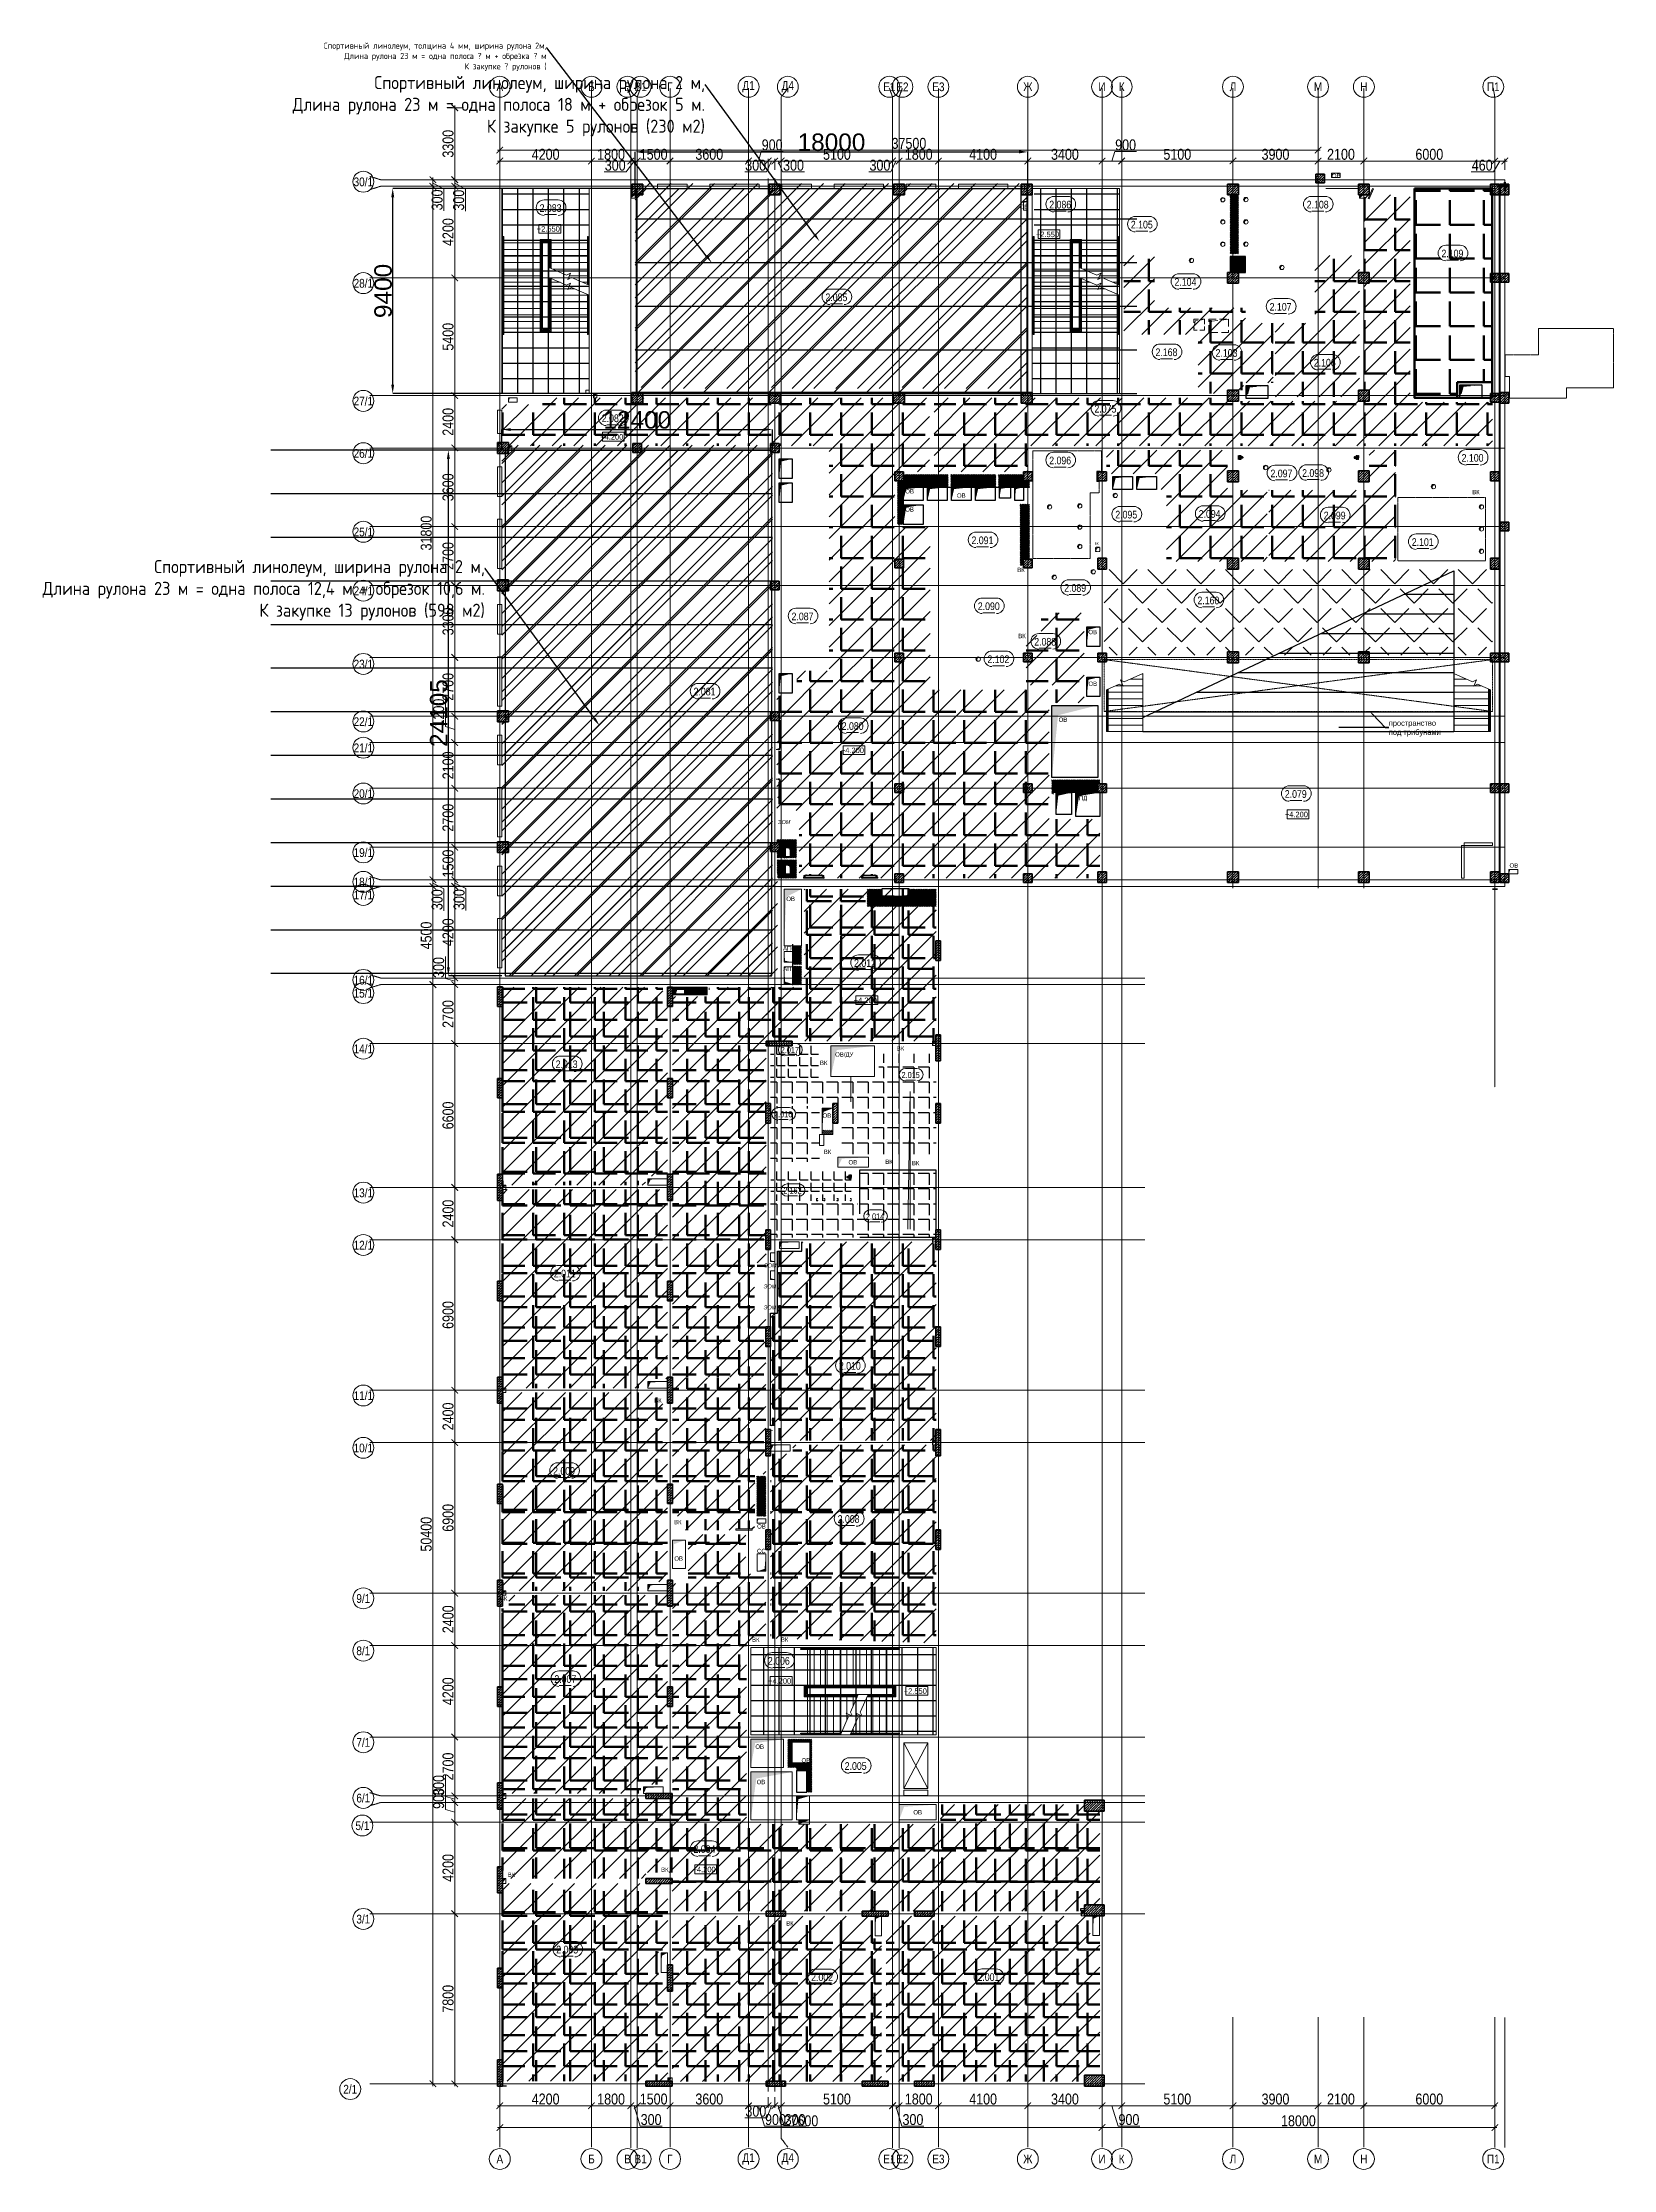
# Model space of a CAD drawing. Header units: millimetres. Extents: x -65509 to 912790, y 446 to 713294.
# Drawn here: x -21076 to 50918, y 174451 to 271967 of the extents above; entities that cross this region are included whole.
import ezdxf
from ezdxf import colors
from ezdxf.entities.mleader import LeaderData, LeaderLine
from ezdxf.enums import TextEntityAlignment as Align
from ezdxf.math import Vec2, Vec3

# ---------------------------------------------------------------- set-up
doc = ezdxf.new("R2010")
doc.units = ezdxf.units.MM
for name, pattern in [('( Hidden )', [0.375, 0.25, -0.125]), ('CENTER2', [28.575, 19.05, -3.175, 3.175, -3.175]), ('CENTERLINE', [30, 12, -1.5, 3, -1.5, 12]), ('DASHED', [19.05, 12.7, -6.35]), ('HIDDEN', [9.525, 6.35, -3.175]), ('HIDDEN2', [4.7625, 3.175, -1.5875])]:
    doc.linetypes.add(name, pattern=pattern)
doc.layers.get('Defpoints').update_dxf_attribs({"color": 250})
for name, color, linetype in [('1.1) Нал. пол 1 вып. классы в 1 блоке', 5, 'Continuous'), ('5.2) СКБ 7.1', 5, 'Continuous'), ('5.3) СКБ 11 2.085 6 вып', 5, 'Continuous'), ('7.2) ГИдрообзЭОМ СС', 6, 'Continuous'), ('ЛК_Открытая', 250, 'Continuous')]:
    doc.layers.add(name, color=color, linetype=linetype)
for name, color, linetype, lineweight in [('5.3) ММП плитка 6.1', 5, 'Continuous', 120), ('7.5) Плитка Тип 7.2                6 вып', 220, 'Continuous', 60), ('7.5) Плитка Тип 8.1 8.2 8.3     6 вып', 160, 'Continuous', 60), ('8.1) Нал. пол 8 вып.', 190, 'Continuous', 30), ('8.2) Линолеум 8 вып', 90, 'Continuous', 60), ('9.1) Линолеум 9  9.2 Инв', 3, 'Continuous', 60), ('9.1) Рулон', 30, 'Continuous', 30), ('9.2) Юра итоговая пол плитка', 3, 'Continuous', 30), ('АИ_Оборудование', 250, 'Continuous', 25), ('АР1_ИЗМ_6_кладка_11.09.25', 250, 'Continuous', 25), ('АР_Area', 250, 'Continuous', 5), ('АР_Двери_витраж', 250, 'Continuous', 9), ('АР_Двери_внутренние_антипаника', 250, 'Continuous', 0), ('АР_Колонны', 250, 'Continuous', 30), ('АР_Отверстия', 250, 'Continuous', 9), ('АР_Отметка', 250, 'Continuous', 13), ('АР_Стены ЖБ', 250, 'Continuous', 35), ('АР_Ф_ЛК', 250, 'Continuous', 5), ('АР_Штриховка', 250, 'Continuous', 0), ('Витражные конструкции', 250, 'Continuous', 15), ('ВК_Шахты', 250, 'Continuous', 9), ('Зашивка радиаторов тип 9 (до потолка_ облиц плитка)', 250, 'Continuous', 25), ('КМ_Фахверки', 250, 'Continuous', 25), ('ОВ_Классы', 250, 'Continuous', 0), ('ОВ_Кондиционирование', 250, 'Continuous', 25), ('ОВ_Отопление', 250, 'Continuous', 5), ('ОВ_Шахты', 250, 'Continuous', 5), ('ОВ_Шахты_блок 4.1', 250, 'Continuous', 25), ('потолок _тип 1.1', 250, 'Continuous', 25), ('РД_Оси_100', 250, 'Continuous', 0), ('РД_Оси_размер', 250, 'Continuous', 0), ('РД_Размеры КП', 250, 'Continuous', 25), ('СС_Отверстия', 250, 'Continuous', 9), ('ТХ_Оборудование', 250, 'Continuous', 9), ('ЭОМ_отверстия', 250, 'Continuous', 5)]:
    doc.layers.add(name, color=color, linetype=linetype, lineweight=lineweight)
doc.layers.add('АР_Делит', color=250, linetype='Continuous', lineweight=0, plot=False)
doc.styles.add('Arial_Narrow_08', font='ARIALN.TTF', dxfattribs={"width": 0.8})
doc.styles.add('MtXpl_Arial_Narrow', font='ARIALNI.TTF')
doc.styles.get("Standard").update_dxf_attribs({"font": 'arial.ttf'})
doc.styles.add('style1', font='ARIALN.TTF')
doc.styles.add('ккк', font='isocpeur.ttf', dxfattribs={"width": 0.85, "oblique": 15})
doc.styles.add('СПДС', font='isocpeur.ttf', dxfattribs={"width": 0.9})
doc.dimstyles.new('Dim100_ареал', dxfattribs={"dimscale": 100, "dimtxt": 2.5, "dimasz": 1, "dimexe": 1, "dimexo": 1, "dimgap": 0.5, "dimtad": 1, "dimzin": 12, "dimdsep": 46, "dimtxsty": 'style1', "dimblk": 'ARCHTICK', "dimcen": 1, "dimdle": 1, "dimclrd": 256, "dimclre": 256, "dimaunit": 1, "dimadec": 0, "dimazin": 3, "dimtfac": 1, "dimtmove": 1, "dimatfit": 3, "dimldrblk": 'OPEN30', "dimfxl": 4, "dimfxlon": 1, "dimtolj": 1, "dimtzin": 0, "dimlwd": 9, "dimlwe": 9, "dimarcsym": 0})
doc.dimstyles.new('ISO-25', dxfattribs={"dimtxt": 2.5, "dimasz": 2.5, "dimexe": 1.25, "dimexo": 0.625, "dimtad": 1, "dimtxsty": 'Standard', "dimcen": 2.5, "dimadec": 0, "dimazin": 0, "dimtfac": 1, "dimtmove": 0, "dimatfit": 3, "dimfxl": 1, "dimarcsym": 0})
pattern_1 = [(45, (-74007.1, 311187.15), (-112.2532, 112.2532), []), (45, (-73894.85, 311187.15), (-112.2532, 112.2532), [198.4375, -39.6875, 0, -39.6875])]
pattern_2 = [(45, (-1573151.94, 141213.05), (-498.4042, 498.4042), [])]
pattern_3 = [(45, (-74007.1, 311187.15), (-112.2532, 112.2532), []), (45, (-73894.85, 311187.15), (-112.2532, 112.2532), [198.4375, -39.6875, 0, -39.6875])]
pattern_4 = [(45, (-74007.1, 311187.15), (-112.2532, 112.2532), []), (45, (-73894.85, 311187.15), (-112.2532, 112.2532), [198.4375, -39.6875, 0, -39.6875])]
pattern_5 = [(0, (10, -142176.1), (0, 523.875), [381, -142.875]), (90, (10, -142176.1), (-523.875, 3e-14), [381, -142.875])]
pattern_6 = [(180, (-2e-11, 174005.86), (-9e-14, -698.5), [508, -190.5]), (270, (-2e-11, 174005.86), (698.5, -1e-13), [508, -190.5])]
pattern_7 = [(0, (0, 0), (0, 1550.67), [1127.76, -422.91]), (90, (0, 0), (-1550.67, 9e-14), [1127.76, -422.91])]
pattern_8 = [(45, (0.04, -141945.6), (-498.4042, 498.4042), [])]
pattern_9 = [(0, (0, 0), (0, 1410.97), [1026.16, -384.81]), (90, (0, 0), (-1410.97, 9e-14), [1026.16, -384.81])]

msp = doc.modelspace()

# ---------------------------------------------------------------- texts
at = {"layer": 'АР_Отверстия', "insert": (8075.282, 202459), "char_height": 200, "width": 800, "attachment_point": 5, "style": 'style1'}
msp.add_mtext('ОВ', dxfattribs=at)
at = {"layer": 'ВК_Шахты', "attachment_point": 5, "style": 'style1'}
for insert, char_height, width in [((33530.652, 263736.722), 150, 400), ((33515.524, 261997.86), 200, 400), ((44614.867, 251356.988), 200, 500), ((24000, 248980.467), 200, 400), ((27233.605, 248998.275), 100, 400), ((23766.614, 247789.626), 200, 400), ((23813.055, 244757.845), 200, 250), ((14725, 225186.987), 200, 250), ((18243.1, 225851.988), 200, 650), ((14900.001, 221106.987), 200, 500.00065), ((17719.748, 220651.988), 200, 650), ((18936.995, 220593.294), 200, 650), ((7130.02, 209712.974), 200, 500), ((12365, 208326.987), 50, 150), ((8037.958, 204134.145), 200, 500), ((55.374, 200625.045), 200, 500), ((11612.518, 198739.464), 200, 500), ((12930.065, 198744.345), 200, 500), ((7443.046, 188195.067), 200, 500), ((414.708, 187963.27), 200, 500), ((13174.42, 185733.715), 200, 500)]:
    msp.add_mtext('ВК', dxfattribs=dict(at, insert=insert, char_height=char_height, width=width))
at = {"layer": 'ОВ_Отопление', "char_height": 200, "width": 590.00022, "attachment_point": 5, "style": 'style1'}
for insert in [(38209.47, 265850.15), (23902.659, 264429.577), (46352.71, 234236.075), (8680.44, 228476.988), (11871.979, 203934.386)]:
    msp.add_mtext('ОВ', dxfattribs=dict(at, insert=insert))
at = {"layer": 'ОВ_Шахты', "char_height": 200, "attachment_point": 5, "style": 'style1'}
for s, insert, width in [('ОВ', (18657.52, 250559.702), 1000.00004), ('ОВ', (18661.359, 251391.879), 900), ('ОВ', (21029.234, 251195.658), 1850), ('ОВ', (27052.811, 244937.674), 600.51575), ('ОВ', (27056.172, 242565.502), 600.51575), ('ОВ', (25688.392, 240917.633), 1850), ('ПД', (26610.895, 237301.041), 700), ('ОВ', (13208.777, 232706.42), 1850), ('ОВ/ДУ', (15665.077, 225543.644), 3740.42675), ('ОВ', (14872.128, 222767.905), 1850), ('ОВ', (16058.82, 220628.3), 1850), ('ОВ', (11788.757, 193834.473), 1400), ('ОВ', (13905.928, 193209.584), 1012.26006), ('ОВ', (11850.781, 192214.867), 1431.78102), ('ОВ', (19030, 190826.988), 1700)]:
    msp.add_mtext(s, dxfattribs=dict(at, insert=insert, width=width))
at = {"layer": 'СС_Отверстия', "char_height": 200, "width": 590.00022, "attachment_point": 5, "style": 'style1'}
for s, insert in [('АПС', (13148.694, 230431.89)), ('АПС', (13159.18, 229498.058)), ('СС', (11867.663, 202807.422))]:
    msp.add_mtext(s, dxfattribs=dict(at, insert=insert))
at = {"layer": 'ЭОМ_отверстия', "lineweight": 50, "style": 'MtXpl_Arial_Narrow'}
for p in [(12627.17, 236139.657), (12688.617, 235245.597), (12698.06, 234311.159, 330), (11991.495, 215808.136), (11976.984, 214844.753), (11976.977, 213882.063)]:
    msp.add_text('ЭОМ', height=180, dxfattribs=at).set_placement(p)

# ---------------------------------------------------------------- blocks, each defined once
blk = doc.blocks.new('отв диаметр 200')
at = {"layer": 'потолок _тип 1.1', "lineweight": 50}
h = blk.add_hatch(color=256, dxfattribs=at)
h.dxf.hatch_style = 1
h.paths.add_polyline_path([(46605, 91477, 0.325574), (46674, 91382, -0.823355), (46769, 91554, 0.63706)])
at = {"layer": 'ВК_Шахты'}
blk.add_circle((46705, 91477), 100, dxfattribs=at)
blk.add_arc((46739, 91458), 100, 72.13563, 230.00165, dxfattribs=at)
blk = doc.blocks.new('ЛК_открытая 1 эт 1500')
at = {"layer": 'АР_Ф_ЛК', "color": 5, "lineweight": 0}
for p, q in [((-920, 0), (-920, 2654)), ((-920, 2400), (-343, 2400)), ((-920, 2100), (338, 2100)), ((665, 0), (665, 1956)), ((-920, 1800), (750, 1800)), ((-920, 1500), (750, 1500)), ((-920, 1200), (750, 1200)), ((705, 0), (705, 1938)), ((750, 0), (750, 1918)), ((-920, 900), (750, 900)), ((-920, 600), (750, 600)), ((-920, 300), (750, 300)), ((-920, 0), (750, 0))]:
    blk.add_line(p, q, dxfattribs=at)
blk.add_lwpolyline([(750, 1918), (162, 2177), (-16, 2085), (111, 2371), (-67, 2278), (-920, 2654)], dxfattribs=at)
at = {"layer": 'АР_Ф_ЛК', "lineweight": 0}
blk.add_lwpolyline([(-85, 2071, 0, 150, 0), (-85, 1604, 0, 0, 0), (-85, 0, 0, 0, 0)], format="xyseb", dxfattribs=at)
blk = doc.blocks.new('ЛК_4000х9400')
for points in [[(6500, 3915), (2300, 3915), (2300, 3955), (6800, 3955), (6800, 3915), (6500, 3915)], [(4129, 45), (2300, 45), (2300, 85), (4146, 85)], [(4601, 85), (6800, 85), (6800, 45), (4583, 45)]]:
    blk.add_lwpolyline(points)
at = {"layer": 'АР_Делит'}
blk.add_lwpolyline([(-400, 4000), (9000, 4000), (9000, 0), (-400, 0)], close=True, dxfattribs=at)
at = {"layer": 'АР_Ф_ЛК'}
for p, q in [((2600, 4000), (2600, 3955)), ((2600, 3915), (2600, 2255)), ((2900, 4000), (2900, 3955)), ((2900, 3915), (2900, 2255)), ((3200, 4000), (3200, 3955)), ((3200, 3915), (3200, 2255)), ((3500, 4000), (3500, 3955)), ((3500, 3915), (3500, 2255)), ((3800, 4000), (3800, 3955)), ((3800, 3915), (3800, 2255)), ((4100, 4000), (4100, 3955)), ((4100, 3915), (4100, 2255)), ((4400, 4000), (4400, 3955)), ((4400, 3915), (4400, 2255)), ((4700, 4000), (4700, 3955)), ((4700, 3915), (4700, 2255)), ((5000, 4000), (5000, 3955)), ((5000, 3915), (5000, 2255)), ((5300, 4000), (5300, 3955)), ((5300, 3915), (5300, 2255)), ((5600, 4000), (5600, 3955)), ((5600, 3915), (5600, 2255)), ((5900, 4000), (5900, 3955)), ((5900, 3915), (5900, 2255)), ((6200, 4000), (6200, 3955)), ((6200, 3915), (6200, 2255)), ((6500, 4000), (6500, 3955)), ((6500, 3915), (6500, 2255)), ((2600, 2215), (2600, 2190)), ((2600, 2150), (2600, 1850)), ((2900, 2215), (2900, 2190)), ((3200, 2215), (3200, 2190)), ((3500, 2215), (3500, 2190)), ((3800, 2215), (3800, 2190)), ((4100, 2215), (4100, 2190)), ((4400, 2215), (4400, 2190)), ((4700, 2215), (4700, 2190)), ((5000, 2215), (5000, 2190)), ((5300, 2215), (5300, 2190)), ((5600, 2215), (5600, 2190)), ((5900, 2215), (5900, 2190)), ((6200, 2215), (6200, 2190)), ((6500, 2215), (6500, 2190)), ((6500, 2150), (6500, 1850)), ((2600, 1810), (2600, 1785)), ((2600, 1745), (2600, 85)), ((2900, 1810), (2900, 1785)), ((2900, 1745), (2900, 85)), ((3200, 1810), (3200, 1785)), ((3200, 1745), (3200, 85)), ((3500, 1810), (3500, 1785)), ((3500, 1745), (3500, 85)), ((3800, 1810), (3800, 1785)), ((3800, 1745), (3800, 85)), ((4100, 1810), (4100, 1785)), ((4100, 1745), (4100, 85)), ((4400, 1810), (4400, 1785)), ((4400, 1745), (4400, 661)), ((4700, 1810), (4700, 1785)), ((4700, 1745), (4700, 1341)), ((5300, 1671), (5300, 85)), ((5600, 1810), (5600, 1785)), ((5600, 1745), (5600, 85)), ((5900, 1810), (5900, 1785)), ((5900, 1745), (5900, 85)), ((6200, 1810), (6200, 1785)), ((6200, 1745), (6200, 85)), ((6500, 1810), (6500, 1785)), ((6500, 1745), (6500, 85)), ((2600, 45), (2600, 0)), ((2900, 45), (2900, 0)), ((3200, 45), (3200, 0)), ((3500, 45), (3500, 0)), ((3800, 45), (3800, 0)), ((4100, 45), (4100, 0)), ((4700, 309), (4700, 85)), ((4700, 45), (4700, 0)), ((5000, 912), (5000, 85)), ((5000, 45), (5000, 0)), ((5300, 45), (5300, 0)), ((5600, 45), (5600, 0)), ((5900, 45), (5900, 0)), ((6200, 45), (6200, 0)), ((6500, 45), (6500, 0))]:
    blk.add_line(p, q, dxfattribs=at)
for points in [[(6500, 3085, 0, 150, 0), (6034, 3085, 0, 0, 0), (2600, 3085, 0, 0, 0)], [(2600, 915, 0, 150, 0), (3066, 915, 0, 0, 0), (4400, 915, 0, 0, 0)], [(5122, 915, 0, 150, 0), (5588, 915, 0, 0, 0), (6500, 915, 0, 0, 0)]]:
    blk.add_lwpolyline(points, format="xyseb", dxfattribs=at)
for points in [[(4878, 1745), (2445, 1745), (2445, 2255), (6655, 2255), (6655, 1745), (5333, 1745)], [(4896, 1785), (2485, 1785), (2485, 2215), (6615, 2215), (6615, 1785), (5350, 1785)], [(4907, 1810), (2510, 1810), (2510, 2190), (6590, 2190), (6590, 1810), (5361, 1810)]]:
    blk.add_lwpolyline(points, dxfattribs=at)
for points in [[(2550, 2150), (6550, 2150), (6550, 1850), (2550, 1850)], [(2600, 2150), (6500, 2150), (6500, 1850), (2600, 1850)]]:
    blk.add_lwpolyline(points, close=True, dxfattribs=at)
at = {"layer": 'АР_Ф_ЛК', "lineweight": 0}
for points in [[(4924, 1850), (4567, 1039), (4659, 862), (4373, 988), (4466, 811), (4109, 0)], [(5379, 1850), (5022, 1039), (5114, 862), (4828, 988), (4921, 811), (4564, 0)]]:
    blk.add_lwpolyline(points, dxfattribs=at)
blk = doc.blocks.new('ПУЭ_смеситель')
for p, q in [((-183, 29), (-128, 27)), ((-114, 23), (-128, 23)), ((-115, 10), (-10, 10)), ((-107, 76), (-107, 52)), ((-105, 80), (-81, 74)), ((-105, 48), (-81, 54)), ((-76, 10), (-76, 27)), ((-73, 76), (-73, 52)), ((-72, 76), (-73, 76)), ((-73, 52), (-72, 52)), ((-72, 76), (-72, 39)), ((-70, 79), (-41, 79)), ((-37, 79), (-39, 76)), ((-39, 10), (-39, 77)), ((-39, 74), (-37, 72)), ((-37, 72), (-39, 69)), ((-37, 60), (-39, 63)), ((-39, 58), (-37, 60)), ((-37, 53), (-39, 55)), ((-31, 79), (-37, 79)), ((-37, 72), (-31, 72)), ((-37, 60), (-31, 60)), ((-31, 53), (-37, 53)), ((-28, 76), (-31, 79)), ((-31, 72), (-28, 74)), ((-31, 72), (-28, 69)), ((-31, 60), (-28, 63)), ((-31, 60), (-28, 58)), ((-28, 55), (-31, 53)), ((-28, 55), (-28, 76)), ((-24, 76), (-28, 76)), ((-24, 55), (-28, 55)), ((-7, 95), (-24, 79)), ((-24, 52), (-24, 79)), ((-7, 37), (-24, 52)), ((-3, 22), (-10, 12)), ((-10, -12), (-10, 12)), ((-7, 37), (-7, 95)), ((-7, 95), (0, 95)), ((0, 37), (-7, 37)), ((-3, -22), (-3, 22)), ((0, 22), (-3, 22)), ((0, 95), (0, 37)), ((0, 22), (0, -22)), ((-183, -29), (-128, -27)), ((-114, -23), (-128, -23)), ((-115, -10), (-10, -10)), ((-107, -53), (-107, -76)), ((-105, -49), (-81, -54)), ((-105, -80), (-81, -75)), ((-76, -27), (-76, -10)), ((-73, -52), (-72, -52)), ((-73, -77), (-73, -52)), ((-72, -77), (-73, -77)), ((-72, -77), (-72, -40)), ((-41, -79), (-70, -79)), ((-39, -76), (-41, -79)), ((-39, -76), (-39, -10)), ((-37, -53), (-39, -55)), ((-39, -58), (-37, -60)), ((-37, -60), (-39, -63)), ((-37, -72), (-39, -69)), ((-39, -74), (-37, -72)), ((-37, -79), (-39, -76)), ((-31, -53), (-37, -53)), ((-37, -60), (-31, -60)), ((-37, -72), (-31, -72)), ((-31, -79), (-37, -79)), ((-28, -55), (-31, -53)), ((-31, -60), (-28, -58)), ((-31, -60), (-28, -63)), ((-31, -72), (-28, -69)), ((-31, -72), (-28, -74)), ((-28, -76), (-31, -79)), ((-24, -55), (-28, -55)), ((-28, -76), (-28, -55)), ((-24, -76), (-28, -76)), ((-7, -37), (-24, -52)), ((-24, -79), (-24, -52)), ((-7, -95), (-24, -79)), ((-3, -22), (-10, -12)), ((0, -37), (-7, -37)), ((-7, -37), (-7, -95)), ((0, -95), (-7, -95)), ((0, -22), (-3, -22)), ((0, -95), (0, -37))]:
    blk.add_line(p, q)
for centre, radius, start, end in [((-159, 0), 43.2, 164.27804, 195.72198), ((-171, 3), 31.3, 145.79984, 164.27804), ((-178, 8), 22.6, 121.36202, 145.79984), ((-183, 16), 13.9, 87.34582, 121.36203), ((-107, 0), 39.8, 164.35894, 195.64108), ((-117, 3), 28.8, 145.94422, 164.35894), ((-124, 7), 20.7, 121.50035, 145.94422), ((-97, 0), 43.8, 167.53823, 192.46179), ((-112, 3), 27.9, 151.91881, 167.53823), ((-122, 9), 16.9, 127.82457, 151.91881), ((-128, 14), 12.6, 58.49965, 121.50034), ((-128, 16), 7, 90, 127.82457), ((-85, 0), 43.8, 167.53823, 192.46179), ((-101, 3), 27.9, 151.91881, 167.53823), ((-83, 0), 43.8, 167.53823, 192.46179), ((-110, 9), 16.9, 127.82457, 151.91881), ((-98, 3), 27.9, 151.91881, 167.53823), ((-108, 9), 16.9, 127.82457, 151.91881), ((-132, 7), 20.7, 50.6316, 58.49965), ((-108, 0), 13.7, 163.28473, 196.71526), ((-117, 16), 7, 90, 127.82457), ((-111, 1), 10.4, 144.05789, 163.28473), ((-113, 2), 7.92, 119.74058, 144.05789), ((-114, 16), 7, 52.17543, 127.82459), ((-115, 5), 5.33, 90, 119.74058), ((-53, 63), 57, 157.82246, 178.68627), ((-53, 65), 57, 181.31373, 202.17754), ((-120, 9), 16.9, 28.08119, 52.17543), ((-102, 76), 4.74, 122.37841, 180), ((-102, 52), 4.74, 180, 237.62159), ((-99, 84), 7.1, 178.68627, 216.61398), ((-122, -122), 206, 77.12471, 85.66633), ((-99, 44), 7.1, 143.38602, 181.31373), ((-122, 250), 206, 274.33367, 282.87529), ((-99, 174), 94, 266.28017, 279.93305), ((-99, -46), 94, 80.06695, 93.71983), ((-130, 3), 27.9, 13.62703, 28.08119), ((-86, 65), 10.8, 356.71851, 62.52899), ((-86, 63), 10.8, 297.47101, 3.28149), ((-77, 76), 4.17, 5.28608, 65.1491), ((-77, 52), 4.17, 294.8509, 354.71392), ((-93, 39), 20.9, 323.49598, 0), ((-70, 77), 2.26, 90, 193.68555), ((-41, 77), 2, 0, 90), ((-171, -3), 31.3, 195.72196, 214.20016), ((-178, -8), 22.6, 214.20016, 238.63798), ((-183, -16), 13.9, 238.63798, 270), ((-183, -16), 13.9, 270, 274.97735), ((-117, -3), 28.8, 195.64106, 214.05578), ((-124, -8), 20.7, 214.05578, 238.49965), ((-112, -3), 27.9, 192.46177, 208.08119), ((-122, -9), 16.9, 208.08119, 232.17543), ((-128, -14), 12.6, 238.49965, 301.50036), ((-128, -16), 7, 232.17543, 270), ((-101, -3), 27.9, 192.46177, 208.08119), ((-98, -3), 27.9, 192.46177, 208.08119), ((-110, -9), 16.9, 208.08119, 232.17543), ((-108, -9), 16.9, 208.08119, 232.17543), ((-132, -8), 20.7, 301.50035, 309.98498), ((-111, -1), 10.4, 196.71527, 215.94211), ((-117, -16), 7, 232.17543, 270), ((-113, -2), 7.92, 215.94211, 240.25942), ((-114, -16), 7, 232.17543, 307.82455), ((-115, -5), 5.33, 240.25942, 270), ((-120, -9), 16.9, 307.82457, 331.91881), ((-53, -66), 57, 157.82246, 178.68627), ((-53, -63), 57, 181.31373, 202.17754), ((-102, -53), 4.74, 122.37841, 180), ((-102, -76), 4.74, 180, 237.62159), ((-99, -44), 7.1, 178.68627, 216.61398), ((-122, -250), 206, 77.12471, 85.66633), ((-99, -85), 7.1, 143.38602, 181.31373), ((-122, 121), 206, 274.33367, 282.87529), ((-130, -3), 27.9, 331.91881, 346.37297), ((-99, 45), 94, 266.28017, 279.93305), ((-99, -174), 94, 80.06695, 93.71983), ((-86, -64), 10.8, 356.71851, 62.52899), ((-86, -65), 10.8, 297.47101, 3.28149), ((-93, -40), 20.9, 0, 36.50402), ((-77, -53), 4.17, 5.28608, 65.1491), ((-77, -76), 4.17, 294.8509, 354.71392), ((-70, -77), 2.26, 166.31445, 270)]:
    blk.add_arc(centre, radius, start, end)
blk = doc.blocks.new('otv')
at = {"linetype": 'Continuous'}
blk.add_lwpolyline([(0, -1), (0, 0), (1, 0), (1, -1)], close=True, dxfattribs=at)
blk.add_solid([(0, -1), (0, 0), (0.135, -0.137), (1, 0)], dxfattribs=at)
blk = doc.blocks.new('Отметка_план')
at = {"color": 7}
blk.add_lwpolyline([(0, 0), (10, 0), (10, 4), (0, 4)], close=True, dxfattribs=at)
at = {"style": 'Arial_Narrow_08', "width": 0.8}
blk.add_attdef('OTMG', text='', height=2.5, dxfattribs=at).set_placement((9.06, 0.7), align=Align.RIGHT)
blk = doc.blocks.new('otv_в_стене')
at = {"linetype": 'Continuous'}
blk.add_lwpolyline([(0, -1), (0, 0), (1, 0), (1, -1)], close=True, dxfattribs=at)
blk.add_solid([(0, -1), (0, 0), (0.5, -0.5), (1, 0)], dxfattribs=at)
blk = doc.blocks.new('otv пунктир')
at = {"linetype": 'HIDDEN', "ltscale": 0.07}
blk.add_lwpolyline([(0, 0), (0, 1), (1, 1), (1, 0)], close=True, dxfattribs=at)
blk.add_lwpolyline([(0, 1), (0.135, 0.137), (1, 0)], dxfattribs=at)
blk = doc.blocks.new('UUNEW01NEW00')
at = {"layer": 'АР_Двери_внутренние_антипаника', "color": 1, "linetype": 'Continuous'}
for p, q in [((-9, 0), (-14, -2)), ((-9, 19), (-8, 20)), ((-9, 19), (-9, 19)), ((-9, 19), (-9, 19)), ((-9, 19), (-9, 19)), ((-9, 19), (-9, 19)), ((-9, 19), (-9, 18)), ((-9, 18), (-8, 18)), ((-9, 1), (-9, 1)), ((-9, 1), (-9, 1)), ((-9, 1), (-9, 1)), ((-9, 1), (-9, 0)), ((-9, 1), (-9, 1)), ((-9, 1), (-9, 1)), ((-9, 1), (-9, 1)), ((-9, 1), (-9, 0)), ((-8, 1), (-9, 1)), ((-9, 1), (-9, 1)), ((-9, 0), (-9, 0)), ((-9, 0), (-9, 0)), ((-8, 20), (-8, 20)), ((-8, 20), (-7, 20)), ((-8, 18), (-8, 16)), ((-8, 18), (-8, 18)), ((-8, 18), (-8, 18)), ((-7, 18), (-8, 18)), ((-8, 18), (-8, 18)), ((-8, 16), (-8, 14)), ((-8, 14), (-8, 12)), ((-8, 12), (-8, 10)), ((-8, 10), (-8, 8)), ((-8, 8), (-8, 6)), ((-8, 6), (-8, 5)), ((-8, 5), (-8, 3)), ((-8, 3), (-7, 2)), ((-8, 1), (-8, 2)), ((-8, 1), (-8, 0)), ((-8, 0), (-8, 1)), ((-8, 1), (-8, 1)), ((-8, 0), (-8, 0)), ((-8, 0), (-8, 0)), ((-8, 0), (-8, 0)), ((-8, 0), (-7, 0)), ((-7, 0), (-8, 0)), ((-8, 0), (-8, 0)), ((-7, 24), (-7, 20)), ((-7, 20), (7, 20)), ((-7, 20), (-7, 18)), ((-7, 20), (-7, 20)), ((7, 18), (-7, 18)), ((-7, 18), (-7, 18)), ((-7, 18), (-7, 18)), ((-7, 18), (-7, 18)), ((-7, 18), (-7, 18)), ((-7, 2), (-7, 0)), ((-7, 0), (7, 0)), ((-7, 0), (7, 0)), ((-3, 16), (-5, 16)), ((-5, 16), (-4, 15)), ((-3, 16), (-5, 16)), ((-5, 16), (-5, 16)), ((-3, 15), (-4, 16)), ((-4, 16), (-3, 15)), ((-3, 15), (-4, 15)), ((-3, 15), (-4, 15)), ((-3, 15), (-4, 15)), ((-4, 15), (-4, 14)), ((-4, 15), (-4, 15)), ((-4, 15), (-3, 15)), ((-4, 14), (-3, 14)), ((-2, 16), (-3, 16)), ((-2, 16), (-3, 16)), ((-3, 15), (-2, 15)), ((-3, 15), (-3, 15)), ((-3, 14), (-3, 15)), ((-3, 15), (-3, 15)), ((-3, 15), (-3, 15)), ((-3, 15), (-3, 15)), ((-3, 15), (-3, 15)), ((-3, 15), (-3, 15)), ((-3, 14), (-3, 15)), ((-3, 15), (-3, 15)), ((-3, 15), (-3, 15)), ((-3, 15), (-3, 15)), ((-3, 15), (-3, 15)), ((-3, 15), (-3, 15)), ((-3, 15), (-3, 15)), ((-3, 15), (-3, 15)), ((-3, 14), (-3, 14)), ((-3, 14), (-3, 14)), ((-3, 14), (-3, 14)), ((-3, 14), (-3, 14)), ((-3, 14), (-3, 14)), ((-3, 14), (-3, 14)), ((-3, 14), (-3, 14)), ((-3, 14), (-3, 14)), ((-3, 14), (-3, 14)), ((-3, 14), (-3, 14)), ((-3, 14), (-3, 14)), ((-3, 14), (-3, 14)), ((-3, 14), (-3, 14)), ((-3, 14), (-3, 14)), ((-3, 14), (-3, 14)), ((-3, 14), (-3, 14)), ((-3, 14), (-3, 14)), ((-3, 14), (-3, 14)), ((-3, 14), (-3, 14)), ((-3, 14), (-3, 14)), ((-3, 14), (-3, 14)), ((-3, 14), (-3, 14)), ((-3, 14), (-3, 14)), ((-3, 14), (-3, 14)), ((-3, 14), (-3, 14)), ((-3, 14), (-3, 14)), ((-3, 14), (-3, 14)), ((-3, 14), (-3, 14)), ((-3, 14), (-3, 14)), ((-3, 14), (-3, 14)), ((-3, 14), (-3, 14)), ((-3, 14), (-3, 14)), ((-3, 14), (-3, 14)), ((-3, 14), (-3, 14)), ((-3, 14), (-3, 14)), ((-3, 14), (-3, 14)), ((-3, 14), (-3, 14)), ((-3, 14), (-3, 14)), ((-3, 14), (-3, 14)), ((-3, 14), (-3, 14)), ((-3, 14), (-3, 14)), ((-3, 14), (-3, 14)), ((-3, 14), (-3, 14)), ((-3, 14), (-3, 14)), ((-3, 14), (-3, 14)), ((-3, 14), (-3, 14)), ((-3, 14), (-3, 14)), ((-3, 14), (-3, 14)), ((-1, 15), (-2, 16)), ((-1, 16), (-2, 16)), ((-2, 15), (-1, 15)), ((-2, 15), (-2, 15)), ((-2, 15), (-2, 15)), ((-2, 15), (-2, 15)), ((-2, 15), (-2, 15)), ((-2, 15), (-2, 15)), ((-2, 15), (-2, 14)), ((-1, 15), (-2, 15)), ((-2, 15), (-2, 15)), ((-2, 15), (-2, 15)), ((-2, 15), (-2, 15)), ((-2, 15), (-2, 15)), ((-2, 15), (-2, 15)), ((-2, 15), (-2, 15)), ((-2, 15), (-2, 15)), ((-2, 15), (-2, 14)), ((-2, 15), (-2, 15)), ((-1, 15), (-2, 15)), ((-2, 14), (-2, 14)), ((-2, 14), (-2, 14)), ((-2, 14), (-2, 14)), ((-2, 14), (-2, 14)), ((-2, 14), (-2, 14)), ((-2, 14), (-2, 14)), ((-2, 14), (-2, 14)), ((-2, 14), (-2, 14)), ((-2, 14), (-2, 14)), ((-2, 14), (-2, 14)), ((-2, 14), (-2, 14)), ((-2, 14), (-2, 14)), ((-2, 14), (-2, 14)), ((-2, 14), (-2, 14)), ((-2, 14), (-1, 14)), ((-2, 14), (-2, 14)), ((-2, 14), (-2, 14)), ((-2, 14), (-2, 14)), ((-2, 14), (-2, 14)), ((-2, 14), (-2, 14)), ((-2, 14), (-2, 14)), ((-2, 14), (-2, 14)), ((-2, 14), (-2, 14)), ((-2, 14), (-2, 14)), ((-2, 14), (-2, 14)), ((-2, 14), (-2, 14)), ((-2, 14), (-1, 14)), ((-2, 14), (-2, 14)), ((-2, 14), (-2, 14)), ((-2, 14), (-2, 14)), ((-2, 14), (-2, 14)), ((-2, 14), (-2, 14)), ((-2, 14), (-2, 14)), ((-2, 14), (-2, 14)), ((-2, 14), (-2, 14)), ((-2, 14), (-2, 14)), ((-2, 14), (-2, 14)), ((-2, 14), (-2, 14)), ((-2, 14), (-2, 14)), ((-2, 14), (-2, 14)), ((-2, 14), (-2, 14)), ((-2, 14), (-2, 14)), ((-2, 14), (-2, 14)), ((-1, 14), (-2, 14)), ((-2, 14), (-2, 14)), ((-2, 14), (-2, 14)), ((-2, 14), (-2, 14)), ((-2, 14), (-2, 14)), ((-2, 14), (-2, 14)), ((-2, 14), (-1, 14)), ((-2, 14), (-2, 14)), ((-2, 14), (-2, 14)), ((-2, 14), (-2, 14)), ((-2, 14), (-2, 14)), ((-2, 14), (-2, 14)), ((-2, 14), (-2, 14)), ((-2, 14), (-2, 14)), ((-2, 14), (-2, 14)), ((-2, 14), (-2, 14)), ((-2, 14), (-2, 14)), ((-1, 16), (-1, 15)), ((0, 16), (-1, 15)), ((-1, 15), (0, 16)), ((0, 16), (-1, 16)), ((0, 15), (-1, 15)), ((0, 15), (-1, 15)), ((-1, 14), (-1, 15)), ((-1, 15), (-1, 15)), ((-1, 15), (-1, 15)), ((-1, 15), (-1, 15)), ((-1, 15), (-1, 15)), ((-1, 15), (-1, 14)), ((-1, 14), (-1, 15)), ((-1, 15), (-1, 15)), ((-1, 15), (-1, 15)), ((-1, 15), (-1, 15)), ((-1, 15), (-1, 15)), ((-1, 15), (-1, 15)), ((-1, 15), (-1, 15)), ((-1, 14), (-1, 14)), ((-1, 14), (-1, 14)), ((-1, 14), (-1, 14)), ((-1, 14), (-1, 14)), ((-1, 14), (-1, 14)), ((-1, 14), (-1, 14)), ((-1, 14), (-1, 14)), ((-1, 14), (-1, 14)), ((-1, 14), (-1, 14)), ((-1, 14), (-1, 14)), ((-1, 14), (-1, 14)), ((-1, 14), (-1, 14)), ((-1, 14), (-1, 14)), ((-1, 14), (-1, 14)), ((-1, 14), (-1, 14)), ((-1, 14), (-1, 14)), ((-1, 14), (-1, 14)), ((-1, 14), (-1, 14)), ((-1, 14), (-1, 14)), ((-1, 14), (-1, 14)), ((-1, 14), (-1, 14)), ((-1, 14), (-1, 14)), ((-1, 14), (-1, 14)), ((-1, 14), (-1, 14)), ((-1, 14), (-1, 14)), ((-1, 14), (-1, 14)), ((-1, 14), (-1, 14)), ((-1, 14), (-1, 14)), ((-1, 14), (-1, 14)), ((-1, 14), (-1, 14)), ((-1, 14), (0, 14)), ((-1, 14), (-1, 14)), ((0, 16), (1, 15)), ((1, 15), (0, 16)), ((0, 16), (0, 16)), ((1, 16), (0, 16)), ((0, 15), (0, 15)), ((0, 14), (0, 15)), ((0, 15), (0, 15)), ((0, 15), (0, 15)), ((0, 15), (0, 15)), ((0, 15), (0, 15)), ((0, 14), (0, 15)), ((0, 15), (0, 15)), ((0, 15), (0, 15)), ((0, 15), (0, 15)), ((0, 15), (0, 15)), ((0, 15), (0, 15)), ((0, 15), (0, 15)), ((0, 15), (0, 15)), ((0, 14), (0, 14)), ((0, 14), (0, 14)), ((0, 14), (0, 14)), ((0, 14), (0, 14)), ((0, 14), (0, 14)), ((0, 14), (0, 14)), ((0, 14), (0, 14)), ((0, 14), (0, 14)), ((0, 14), (0, 14)), ((0, 14), (0, 14)), ((0, 14), (0, 14)), ((0, 14), (0, 14)), ((0, 14), (0, 14)), ((0, 14), (0, 14)), ((0, 14), (0, 14)), ((0, 14), (0, 14)), ((0, 14), (0, 14)), ((0, 14), (0, 14)), ((0, 14), (0, 14)), ((0, 14), (0, 14)), ((0, 14), (0, 14)), ((0, 14), (0, 14)), ((0, 14), (0, 14)), ((0, 14), (0, 14)), ((0, 14), (0, 14)), ((0, 14), (0, 14)), ((0, 14), (0, 14)), ((0, 14), (0, 14)), ((0, 14), (0, 14)), ((0, 14), (0, 14)), ((0, 14), (0, 14)), ((0, 14), (0, 14)), ((0, 14), (0, 14)), ((0, 14), (0, 14)), ((0, 14), (0, 14)), ((0, 14), (0, 14)), ((0, 14), (0, 14)), ((0, 14), (0, 14)), ((0, 14), (0, 14)), ((0, 14), (0, 14)), ((0, 14), (0, 14)), ((0, 14), (0, 14)), ((0, 14), (0, 14)), ((0, 14), (0, 14)), ((0, 14), (0, 14)), ((0, 14), (0, 14)), ((0, 14), (0, 14)), ((0, 14), (0, 14)), ((1, 16), (1, 15)), ((2, 16), (1, 15)), ((2, 16), (1, 16)), ((1, 15), (2, 15)), ((1, 15), (1, 15)), ((1, 15), (1, 15)), ((2, 14), (1, 15)), ((1, 15), (1, 15)), ((1, 15), (1, 14)), ((1, 15), (1, 15)), ((2, 14), (1, 15)), ((1, 14), (1, 14)), ((1, 14), (1, 14)), ((1, 14), (1, 14)), ((1, 14), (1, 14)), ((1, 14), (2, 14)), ((3, 16), (2, 16)), ((3, 16), (2, 16)), ((2, 15), (3, 15)), ((2, 15), (2, 14)), ((3, 15), (2, 15)), ((2, 15), (2, 15)), ((2, 15), (2, 14)), ((3, 15), (2, 15)), ((2, 14), (2, 14)), ((2, 14), (2, 14)), ((2, 14), (2, 14)), ((2, 14), (2, 14)), ((2, 14), (2, 14)), ((2, 14), (3, 14)), ((2, 14), (2, 14)), ((2, 14), (2, 14)), ((3, 15), (4, 16)), ((4, 16), (3, 15)), ((5, 16), (3, 16)), ((5, 16), (3, 16)), ((4, 15), (3, 15)), ((3, 14), (3, 15)), ((3, 15), (3, 15)), ((3, 15), (3, 14)), ((4, 15), (3, 15)), ((3, 15), (3, 15)), ((3, 15), (3, 15)), ((3, 15), (4, 15)), ((3, 15), (3, 14)), ((4, 15), (3, 15)), ((3, 14), (4, 14)), ((3, 14), (3, 14)), ((3, 14), (3, 14)), ((3, 14), (4, 14)), ((4, 14), (3, 14)), ((3, 14), (4, 14)), ((3, 14), (3, 14)), ((3, 14), (3, 14)), ((4, 15), (5, 16)), ((4, 14), (4, 15)), ((4, 15), (4, 15)), ((4, 14), (4, 15)), ((4, 14), (4, 14)), ((4, 14), (4, 14)), ((4, 14), (4, 14)), ((4, 14), (4, 14)), ((5, 16), (5, 16)), ((7, 20), (7, 24)), ((7, 20), (7, 18)), ((7, 20), (7, 20)), ((7, 20), (8, 20)), ((8, 18), (7, 18)), ((7, 18), (7, 18)), ((7, 18), (7, 18)), ((7, 18), (7, 18)), ((7, 0), (8, 2)), ((7, -9), (7, 0)), ((8, 0), (7, 0)), ((8, 20), (8, 20)), ((8, 20), (9, 19)), ((8, 16), (8, 18)), ((8, 18), (8, 18)), ((8, 18), (8, 18)), ((8, 18), (9, 18)), ((8, 18), (8, 18)), ((8, 14), (8, 16)), ((8, 12), (8, 14)), ((8, 10), (8, 12)), ((8, 8), (8, 10)), ((8, 6), (8, 8)), ((8, 4), (8, 6)), ((8, 2), (8, 4)), ((8, 1), (8, 1)), ((8, 1), (8, 0)), ((8, 0), (8, 0)), ((9, 19), (9, 19)), ((9, 19), (9, 19)), ((9, 18), (9, 19)), ((9, 19), (9, 19)), ((9, 19), (9, 19)), ((-52, -12), (-52, -20)), ((-52, -20), (-52, -25)), ((-52, -25), (-48, -25)), ((-48, -12), (-48, -20)), ((-48, -12), (-48, -12)), ((-48, -20), (-46, -20)), ((-46, -20), (-48, -20)), ((-48, -20), (-48, -25)), ((-46, -20), (-44, -19)), ((-44, -20), (-46, -20)), ((-43, -11), (-45, -12)), ((-44, -19), (-43, -18)), ((-43, -20), (-44, -20)), ((-42, -11), (-43, -11)), ((-43, -18), (-41, -18)), ((-41, -20), (-43, -20)), ((-39, -11), (-42, -11)), ((-41, -18), (-39, -17)), ((-38, -19), (-41, -20)), ((-37, -10), (-39, -11)), ((-39, -17), (-36, -16)), ((-35, -19), (-38, -19)), ((-34, -9), (-37, -10)), ((-36, -16), (-34, -15)), ((-32, -18), (-35, -19)), ((-31, -8), (-34, -9)), ((-34, -15), (-30, -13)), ((-29, -17), (-32, -18)), ((-27, -6), (-31, -8)), ((-30, -13), (-27, -12)), ((-25, -15), (-29, -17)), ((-23, -5), (-27, -6)), ((-27, -12), (-23, -11)), ((-21, -14), (-25, -15)), ((-19, -3), (-23, -5)), ((-23, -11), (-19, -10)), ((-17, -12), (-21, -14)), ((-14, -2), (-19, -3)), ((-19, -10), (-14, -8)), ((-13, -11), (-17, -12)), ((-14, -8), (-9, -7)), ((-8, -9), (-13, -11)), ((-9, -4), (-9, 0)), ((-9, -7), (-9, -4)), ((-9, -7), (-9, -7)), ((-9, -8), (-9, -7)), ((-9, -7), (-9, -7)), ((-9, -7), (-9, -7)), ((-9, -7), (-9, -7)), ((-9, -7), (-8, -7)), ((-8, -9), (-9, -8)), ((-8, 0), (-8, -1)), ((-8, -1), (-8, -1)), ((-8, -1), (-8, -1)), ((-8, -1), (-8, -1)), ((-8, -1), (-8, -2)), ((-8, -2), (-8, -1)), ((-8, -1), (-8, -1)), ((-8, -8), (-8, -7)), ((-8, -7), (-8, -7)), ((-7, -7), (-8, -7)), ((-8, -7), (-8, -7)), ((-8, -7), (-8, -7)), ((-8, -7), (-8, -7)), ((-8, -7), (-8, -7)), ((-8, -7), (-8, -7)), ((-8, -7), (-8, -7)), ((-8, -7), (-8, -7)), ((-8, -7), (-8, -7)), ((-8, -7), (-8, -7)), ((-7, -8), (-8, -8)), ((-8, -9), (-8, -9)), ((-7, -9), (-8, -9)), ((-7, 0), (-7, -2)), ((-7, -2), (-7, -3)), ((-7, -3), (-7, -5)), ((-7, -5), (-7, -6)), ((-7, -6), (-7, -7)), ((-7, -7), (-7, -7)), ((-7, -7), (-7, -7)), ((-7, -7), (-7, -8)), ((-7, -8), (6, -11)), ((-7, -8), (-7, -8)), ((-7, -8), (-7, -9)), ((-7, -8), (-7, -8)), ((-7, -8), (-7, -8)), ((-7, -8), (-7, -8)), ((-7, -8), (-7, -8)), ((-7, -8), (-7, -8)), ((-7, -8), (-7, -8)), ((-7, -8), (-7, -8)), ((-7, -8), (-7, -8)), ((-7, -8), (-7, -8)), ((-7, -8), (-7, -8)), ((-7, -8), (-7, -8)), ((-7, -8), (-7, -8)), ((-7, -8), (-7, -8)), ((-7, -8), (-7, -8)), ((-7, -8), (-7, -8)), ((-7, -8), (-7, -8)), ((-7, -8), (-7, -8)), ((-7, -8), (-7, -8)), ((-7, -9), (-7, -9)), ((6, -11), (6, -10)), ((6, -11), (6, -10)), ((6, -10), (7, -10)), ((6, -11), (6, -11)), ((6, -11), (6, -11)), ((7, -9), (7, -9)), ((7, -9), (7, -9)), ((7, -9), (8, -9)), ((7, -10), (7, -9)), ((8, 0), (8, 0))]:
    blk.add_line(p, q, dxfattribs=at)
at = {"layer": 'АР_Двери_внутренние_антипаника', "color": 40, "linetype": 'Continuous'}
for p, q in [((-9, 1), (-13, 0)), ((-9, 24), (9, 24)), ((-9, 19), (-9, 24)), ((-9, 18), (-9, 19)), ((-9, 17), (-9, 18)), ((-8, 2), (-9, 17)), ((-8, 2), (-9, 1)), ((8, 0), (8, -4)), ((9, 24), (9, 19)), ((-53, -19), (-53, -12)), ((-53, -25), (-53, -19)), ((-48, -12), (-52, -12)), ((-52, -25), (-48, -25)), ((-48, -12), (-46, -12)), ((-48, -25), (-45, -25)), ((-45, -12), (-46, -12)), ((-44, -12), (-45, -12)), ((-45, -25), (-44, -25)), ((-42, -11), (-44, -12)), ((-44, -25), (-44, -25)), ((-44, -25), (-43, -25)), ((-43, -25), (-42, -25)), ((-40, -10), (-42, -11)), ((-42, -25), (-42, -25)), ((-42, -25), (-41, -25)), ((-41, -25), (-39, -24)), ((-38, -10), (-40, -10)), ((-39, -24), (-38, -24)), ((-36, -9), (-38, -10)), ((-38, -24), (-36, -24)), ((-34, -8), (-36, -9)), ((-36, -24), (-35, -23)), ((-35, -23), (-34, -23)), ((-32, -7), (-34, -8)), ((-34, -23), (-33, -23)), ((-33, -23), (-32, -22)), ((-30, -7), (-32, -7)), ((-32, -22), (-30, -22)), ((-28, -6), (-30, -7)), ((-30, -22), (-28, -21)), ((-26, -5), (-28, -6)), ((-28, -21), (-26, -21)), ((-23, -4), (-26, -5)), ((-26, -21), (-23, -20)), ((-20, -3), (-23, -4)), ((-23, -20), (-20, -19)), ((-17, -1), (-20, -3)), ((-20, -19), (-18, -18)), ((-18, -18), (-15, -17)), ((-13, 0), (-17, -1)), ((-15, -17), (-12, -16)), ((-12, -16), (-8, -15)), ((-8, -15), (-4, -14)), ((-4, -14), (0, -13)), ((0, -13), (5, -11)), ((5, -11), (6, -11)), ((6, -10), (7, -10)), ((6, -11), (6, -10)), ((7, -10), (8, -9)), ((8, -4), (8, -9)), ((8, -9), (8, -9)), ((8, -9), (8, -9))]:
    blk.add_line(p, q, dxfattribs=at)
at = {"layer": 'АР_Двери_внутренние_антипаника', "color": 1, "linetype": 'CENTERLINE'}
blk.add_line((0, 4), (0, 26), dxfattribs=at)
at = {"layer": 'АР_Двери_внутренние_антипаника', "color": 1, "linetype": 'HIDDEN'}
for p, q in [((-60, -14), (-53, -14)), ((-60, -14), (-60, -23)), ((-60, -23), (-53, -23)), ((-54, -18), (-54, -14)), ((-54, -14), (-53, -14)), ((-54, -18), (-53, -18))]:
    blk.add_line(p, q, dxfattribs=at)
at = {"layer": 'АР_Двери_внутренние_антипаника', "color": 1, "linetype": 'Continuous'}
blk.add_arc((491, 29), 500, 183.3082, 184.1216, dxfattribs=at)
at = {"layer": 'АР_Двери_внутренние_антипаника', "color": 40, "linetype": 'Continuous'}
for centre, radius, start, end in [((-491, 28), 500, 356.9219, 359.0377), ((-52, -12), 0.5, 90, 180), ((-52, -25), 0.5, 180, 270)]:
    blk.add_arc(centre, radius, start, end, dxfattribs=at)
at = {"layer": 'АР_Двери_внутренние_антипаника', "color": 1, "linetype": 'Continuous'}
blk.add_point((0, 0), dxfattribs=at)
blk = doc.blocks.new('66NEW00')
at = {"layer": 'АР_Двери_внутренние_антипаника', "color": 40, "linetype": 'Continuous'}
for p, q in [((9, 0), (-9, 0)), ((-9, 0), (-9, -5)), ((9, -5), (9, 0)), ((-8, -23), (-8, -28)), ((-8, -28), (-8, -33)), ((-8, -33), (-8, -33)), ((-7, -34), (-8, -33)), ((-8, -33), (-8, -33)), ((-6, -34), (-7, -34)), ((-6, -35), (-6, -34)), ((-5, -35), (-6, -35)), ((0, -37), (-5, -35)), ((4, -38), (0, -37)), ((8, -39), (4, -38)), ((8, -22), (9, -7)), ((8, -22), (9, -23)), ((12, -40), (8, -39)), ((9, -6), (9, -5)), ((9, -7), (9, -6)), ((9, -23), (13, -24)), ((15, -41), (12, -40)), ((13, -24), (17, -25)), ((18, -42), (15, -41)), ((17, -25), (20, -27)), ((20, -43), (18, -42)), ((20, -27), (23, -28)), ((23, -44), (20, -43)), ((23, -28), (26, -29)), ((26, -45), (23, -44)), ((26, -29), (28, -30)), ((28, -45), (26, -45)), ((28, -30), (30, -31)), ((30, -46), (28, -45)), ((30, -31), (32, -31)), ((32, -46), (30, -46)), ((32, -31), (34, -32)), ((33, -47), (32, -46)), ((34, -47), (33, -47)), ((34, -32), (36, -33)), ((35, -47), (34, -47)), ((36, -48), (35, -47)), ((36, -33), (38, -34)), ((38, -48), (36, -48)), ((38, -34), (40, -34)), ((39, -48), (38, -48)), ((41, -49), (39, -48)), ((40, -34), (42, -35)), ((42, -49), (41, -49)), ((42, -35), (44, -36)), ((43, -49), (42, -49)), ((42, -49), (42, -49)), ((44, -49), (43, -49)), ((44, -36), (45, -36)), ((45, -49), (44, -49)), ((44, -49), (44, -49)), ((45, -36), (46, -36)), ((48, -49), (45, -49)), ((48, -36), (46, -36)), ((48, -36), (52, -36)), ((52, -49), (48, -49)), ((53, -43), (53, -36)), ((53, -49), (53, -43))]:
    blk.add_line(p, q, dxfattribs=at)
at = {"layer": 'АР_Двери_внутренние_антипаника', "color": 1, "linetype": 'Continuous'}
for p, q in [((-7, -4), (-7, 0)), ((7, 0), (7, -4)), ((-8, -4), (-9, -4)), ((-9, -4), (-9, -5)), ((-9, -5), (-9, -5)), ((-9, -6), (-9, -5)), ((-9, -5), (-9, -5)), ((-9, -5), (-9, -5)), ((-8, -6), (-9, -6)), ((-7, -4), (-8, -4)), ((-8, -4), (-8, -4)), ((-8, -8), (-8, -6)), ((-8, -6), (-8, -6)), ((-8, -6), (-8, -6)), ((-8, -6), (-8, -6)), ((-8, -6), (-7, -6)), ((-8, -10), (-8, -8)), ((-8, -12), (-8, -10)), ((-8, -14), (-8, -12)), ((-8, -16), (-8, -14)), ((-8, -18), (-8, -16)), ((-8, -20), (-8, -18)), ((-8, -22), (-8, -20)), ((-7, -24), (-8, -22)), ((-8, -23), (-8, -23)), ((-8, -23), (-8, -24)), ((-8, -24), (-8, -24)), ((-8, -24), (-7, -24)), ((-8, -24), (-8, -24)), ((-7, -33), (-8, -33)), ((7, -4), (-7, -4)), ((-7, -4), (-7, -6)), ((-7, -4), (-7, -4)), ((-7, -6), (7, -6)), ((-7, -6), (-7, -6)), ((-7, -6), (-7, -6)), ((-7, -6), (-7, -6)), ((7, -24), (-7, -24)), ((7, -24), (-7, -24)), ((-7, -33), (-7, -24)), ((-7, -33), (-7, -33)), ((-7, -33), (-7, -33)), ((-7, -34), (-7, -33)), ((-6, -34), (-7, -34)), ((7, -32), (-6, -35)), ((-6, -35), (-6, -34)), ((-6, -34), (-6, -34)), ((-6, -35), (-6, -34)), ((-6, -35), (-6, -35)), ((7, -4), (7, -6)), ((8, -4), (7, -4)), ((7, -4), (7, -4)), ((7, -6), (7, -6)), ((7, -6), (7, -6)), ((7, -6), (7, -6)), ((7, -6), (7, -6)), ((7, -6), (8, -6)), ((8, -21), (7, -22)), ((7, -22), (7, -24)), ((7, -24), (7, -26)), ((8, -24), (7, -24)), ((7, -24), (8, -24)), ((7, -26), (7, -27)), ((7, -27), (7, -29)), ((7, -29), (7, -30)), ((7, -30), (7, -31)), ((7, -31), (7, -31)), ((7, -31), (8, -31)), ((7, -31), (7, -31)), ((7, -31), (7, -32)), ((7, -32), (7, -32)), ((7, -32), (8, -32)), ((7, -32), (7, -33)), ((7, -32), (7, -32)), ((7, -32), (7, -32)), ((7, -32), (7, -32)), ((7, -32), (7, -32)), ((7, -32), (7, -32)), ((7, -32), (7, -32)), ((7, -32), (7, -32)), ((7, -32), (7, -32)), ((7, -32), (7, -32)), ((7, -32), (7, -32)), ((7, -32), (7, -32)), ((7, -32), (7, -32)), ((7, -32), (7, -32)), ((7, -32), (7, -32)), ((7, -32), (7, -32)), ((7, -32), (7, -32)), ((7, -32), (7, -32)), ((7, -32), (7, -32)), ((7, -33), (7, -33)), ((7, -33), (8, -33)), ((9, -4), (8, -4)), ((8, -4), (8, -4)), ((8, -6), (8, -8)), ((9, -6), (8, -6)), ((8, -6), (8, -6)), ((8, -6), (8, -6)), ((8, -6), (8, -6)), ((8, -8), (8, -10)), ((8, -10), (8, -12)), ((8, -12), (8, -14)), ((8, -14), (8, -16)), ((8, -16), (8, -18)), ((8, -18), (8, -19)), ((8, -19), (8, -21)), ((8, -23), (8, -22)), ((8, -23), (9, -23)), ((8, -23), (8, -24)), ((8, -24), (8, -23)), ((8, -23), (8, -23)), ((8, -24), (8, -24)), ((8, -24), (8, -25)), ((8, -24), (8, -24)), ((8, -24), (8, -24)), ((8, -24), (8, -24)), ((8, -25), (8, -25)), ((8, -25), (8, -25)), ((8, -25), (8, -25)), ((8, -25), (8, -25)), ((8, -25), (8, -25)), ((8, -25), (8, -25)), ((8, -32), (8, -31)), ((8, -31), (8, -31)), ((8, -31), (8, -31)), ((8, -31), (8, -31)), ((9, -31), (8, -31)), ((8, -31), (8, -31)), ((8, -31), (8, -31)), ((8, -31), (8, -31)), ((8, -31), (8, -31)), ((8, -31), (8, -31)), ((8, -31), (8, -31)), ((8, -31), (8, -31)), ((8, -33), (9, -32)), ((8, -33), (13, -35)), ((8, -33), (8, -33)), ((9, -5), (9, -4)), ((9, -5), (9, -5)), ((9, -5), (9, -5)), ((9, -5), (9, -5)), ((9, -5), (9, -6)), ((9, -23), (9, -23)), ((9, -23), (9, -23)), ((9, -23), (9, -23)), ((9, -23), (9, -24)), ((9, -23), (9, -23)), ((9, -23), (9, -23)), ((9, -23), (9, -23)), ((9, -23), (9, -24)), ((9, -23), (9, -23)), ((9, -24), (14, -26)), ((9, -28), (9, -24)), ((9, -24), (9, -24)), ((9, -24), (9, -24)), ((9, -31), (9, -28)), ((14, -32), (9, -31)), ((9, -31), (9, -31)), ((9, -32), (9, -31)), ((9, -31), (9, -31)), ((9, -31), (9, -31)), ((9, -31), (9, -31)), ((13, -35), (17, -36)), ((14, -26), (19, -27)), ((19, -34), (14, -32)), ((17, -36), (21, -38)), ((19, -27), (23, -29)), ((23, -35), (19, -34)), ((21, -38), (25, -39)), ((23, -29), (27, -30)), ((27, -36), (23, -35)), ((25, -39), (29, -41)), ((27, -30), (31, -32)), ((30, -37), (27, -36)), ((29, -41), (32, -42)), ((34, -39), (30, -37)), ((31, -32), (34, -33)), ((32, -42), (35, -42)), ((34, -33), (37, -34)), ((36, -40), (34, -39)), ((35, -42), (38, -43)), ((39, -41), (36, -40)), ((37, -34), (39, -35)), ((38, -43), (41, -44)), ((39, -35), (42, -35)), ((41, -42), (39, -41)), ((43, -42), (41, -42)), ((41, -44), (43, -44)), ((42, -35), (43, -35)), ((43, -35), (45, -36)), ((44, -43), (43, -42)), ((43, -44), (44, -44)), ((46, -44), (44, -43)), ((44, -44), (46, -44)), ((48, -44), (46, -44)), ((46, -44), (48, -44)), ((48, -36), (48, -44)), ((48, -36), (48, -36)), ((48, -44), (48, -49)), ((52, -49), (48, -49)), ((52, -36), (52, -44)), ((52, -44), (52, -49))]:
    blk.add_line(p, q, dxfattribs=at)
at = {"layer": 'АР_Двери_внутренние_антипаника', "color": 1, "linetype": 'CENTERLINE'}
blk.add_line((0, -20), (0, 2), dxfattribs=at)
at = {"layer": 'АР_Двери_внутренние_антипаника', "color": 1, "linetype": 'HIDDEN'}
for p, q in [((60, -38), (53, -38)), ((54, -38), (53, -38)), ((54, -42), (53, -42)), ((60, -47), (53, -47)), ((54, -42), (54, -38)), ((60, -38), (60, -47))]:
    blk.add_line(p, q, dxfattribs=at)
at = {"layer": 'АР_Двери_внутренние_антипаника', "color": 40, "linetype": 'Continuous'}
for centre, radius, start, end in [((491, 4), 500, 180.9623, 183.0781), ((52, -36), 0.5, 0, 90), ((52, -49), 0.5, 270, 0)]:
    blk.add_arc(centre, radius, start, end, dxfattribs=at)
at = {"layer": 'АР_Двери_внутренние_антипаника', "color": 1, "linetype": 'Continuous'}
blk.add_arc((-491, 5), 500, 355.8784, 356.6918, dxfattribs=at)
blk.add_point((0, 0), dxfattribs=at)
blk = doc.blocks.new('*U37')
at = {"layer": 'АР_Двери_внутренние_антипаника', "color": 1, "linetype": 'HIDDEN'}
for p, q in [((4, 8), (-4, 8)), ((-4, 0), (-4, 8)), ((4, 0), (4, 8))]:
    blk.add_line(p, q, dxfattribs=at)
at = {"layer": 'АР_Двери_внутренние_антипаника', "color": 40, "linetype": 'Continuous'}
for p, q in [((-4, 0), (-4, -22)), ((4, 0), (4, -22)), ((777, 97), (106, 97)), ((777, 73), (106, 73))]:
    blk.add_line(p, q, dxfattribs=at)
at = {"layer": 'АР_Двери_внутренние_антипаника', "color": 1, "linetype": 'Continuous'}
for p, q in [((-1, -22), (-4, 0)), ((4, 0), (1, -22))]:
    blk.add_line(p, q, dxfattribs=at)
at = {"layer": 'АР_Двери_внутренние_антипаника', "color": 1, "linetype": 'CENTERLINE'}
blk.add_line((0, -4), (0, -80), dxfattribs=at)
at = {"layer": 'АР_Двери_внутренние_антипаника', "xscale": 2, "yscale": 2, "zscale": 2, "rotation": 180}
for name, p in [('UUNEW01NEW00', (0, 48)), ('66NEW00', (883, 0))]:
    blk.add_blockref(name, p, dxfattribs=at)
blk = doc.blocks.new('*U38')
at = {"layer": 'АР_Двери_внутренние_антипаника', "color": 1, "linetype": 'HIDDEN'}
for p, q in [((4, 8), (-4, 8)), ((-4, 0), (-4, 8)), ((4, 0), (4, 8))]:
    blk.add_line(p, q, dxfattribs=at)
at = {"layer": 'АР_Двери_внутренние_антипаника', "color": 40, "linetype": 'Continuous'}
for p, q in [((-4, 0), (-4, -22)), ((4, 0), (4, -22)), ((569, 97), (106, 97)), ((569, 73), (106, 73))]:
    blk.add_line(p, q, dxfattribs=at)
at = {"layer": 'АР_Двери_внутренние_антипаника', "color": 1, "linetype": 'Continuous'}
for p, q in [((-1, -22), (-4, 0)), ((4, 0), (1, -22))]:
    blk.add_line(p, q, dxfattribs=at)
at = {"layer": 'АР_Двери_внутренние_антипаника', "color": 1, "linetype": 'CENTERLINE'}
blk.add_line((0, -4), (0, -80), dxfattribs=at)
at = {"layer": 'АР_Двери_внутренние_антипаника', "xscale": 2, "yscale": 2, "zscale": 2, "rotation": 180}
for name, p in [('UUNEW01NEW00', (0, 48)), ('66NEW00', (675, 0))]:
    blk.add_blockref(name, p, dxfattribs=at)
blk = doc.blocks.new('*U35')
at = {"layer": 'АР_Двери_внутренние_антипаника', "color": 1, "linetype": 'HIDDEN'}
for p, q in [((4, 8), (-4, 8)), ((-4, 0), (-4, 8)), ((4, 0), (4, 8))]:
    blk.add_line(p, q, dxfattribs=at)
at = {"layer": 'АР_Двери_внутренние_антипаника', "color": 40, "linetype": 'Continuous'}
for p, q in [((-4, 0), (-4, -22)), ((4, 0), (4, -22)), ((727, 97), (106, 97)), ((727, 73), (106, 73))]:
    blk.add_line(p, q, dxfattribs=at)
at = {"layer": 'АР_Двери_внутренние_антипаника', "color": 1, "linetype": 'Continuous'}
for p, q in [((-1, -22), (-4, 0)), ((4, 0), (1, -22))]:
    blk.add_line(p, q, dxfattribs=at)
at = {"layer": 'АР_Двери_внутренние_антипаника', "color": 1, "linetype": 'CENTERLINE'}
blk.add_line((0, -4), (0, -80), dxfattribs=at)
at = {"layer": 'АР_Двери_внутренние_антипаника', "xscale": 2, "yscale": 2, "zscale": 2, "rotation": 180}
for name, p in [('UUNEW01NEW00', (0, 48)), ('66NEW00', (833, 0))]:
    blk.add_blockref(name, p, dxfattribs=at)
blk = doc.blocks.new('*U36')
at = {"layer": 'АР_Двери_внутренние_антипаника', "color": 1, "linetype": 'HIDDEN'}
for p, q in [((4, 8), (-4, 8)), ((-4, 0), (-4, 8)), ((4, 0), (4, 8))]:
    blk.add_line(p, q, dxfattribs=at)
at = {"layer": 'АР_Двери_внутренние_антипаника', "color": 40, "linetype": 'Continuous'}
for p, q in [((-4, 0), (-4, -22)), ((4, 0), (4, -22)), ((231, 97), (106, 97)), ((231, 73), (106, 73))]:
    blk.add_line(p, q, dxfattribs=at)
at = {"layer": 'АР_Двери_внутренние_антипаника', "color": 1, "linetype": 'Continuous'}
for p, q in [((-1, -22), (-4, 0)), ((4, 0), (1, -22))]:
    blk.add_line(p, q, dxfattribs=at)
at = {"layer": 'АР_Двери_внутренние_антипаника', "color": 1, "linetype": 'CENTERLINE'}
blk.add_line((0, -4), (0, -80), dxfattribs=at)
at = {"layer": 'АР_Двери_внутренние_антипаника', "xscale": 2, "yscale": 2, "zscale": 2, "rotation": 180}
for name, p in [('UUNEW01NEW00', (0, 48)), ('66NEW00', (337, 0))]:
    blk.add_blockref(name, p, dxfattribs=at)
blk = doc.blocks.new('_ArchTick')
at = {"color": 0, "linetype": 'ByBlock', "const_width": 0.15}
blk.add_lwpolyline([(-0.5, -0.5), (0.5, 0.5)], dxfattribs=at)
blk = doc.blocks.new('*D73')
at = {"layer": 'Defpoints', "color": 0, "transparency": 16777216}
for p in [(1195653, 135908), (1199853, 135908), (1199853, 134908)]:
    blk.add_point(p, dxfattribs=at)
at = {"layer": 'РД_Оси_размер', "lineweight": 9, "transparency": 16777216}
for p, q in [((1195553, 134908), (1199953, 134908)), ((1195653, 135308), (1195653, 134808)), ((1199853, 135308), (1199853, 134808))]:
    blk.add_line(p, q, dxfattribs=at)
at = {"layer": 'РД_Оси_размер', "lineweight": 9, "transparency": 16777216, "xscale": 300, "yscale": 300, "zscale": 300, "rotation": 180}
blk.add_blockref('_ArchTick', (1195653, 134908), dxfattribs=at)
at = {"layer": 'РД_Оси_размер', "lineweight": 9, "transparency": 16777216, "xscale": 300, "yscale": 300, "zscale": 300}
blk.add_blockref('_ArchTick', (1199853, 134908), dxfattribs=at)
at = {"layer": 'РД_Оси_размер', "color": 0, "transparency": 16777216, "insert": (1197753, 135213), "char_height": 500, "attachment_point": 5, "style": 'style1'}
blk.add_mtext('\\A1;4200', dxfattribs=at)
blk = doc.blocks.new('_Open30')
at = {"color": 0, "linetype": 'ByBlock', "lineweight": -2}
for p, q in [((-1, 0.27), (0, 0)), ((0, 0), (-1, -0.27)), ((0, 0), (-1, 0))]:
    blk.add_line(p, q, dxfattribs=at)
blk = doc.blocks.new('A-iden')
at = {"linetype": 'Continuous', "lineweight": 5}
blk.add_circle((0, -4), 3, dxfattribs=at)
at = {"color": 0, "linetype": 'Continuous', "lineweight": 20, "style": 'ккк', "width": 0.85}
blk.add_attdef('ID', text='', height=8, dxfattribs=at).set_placement((0.31, -3.85), align=Align.MIDDLE_CENTER)
blk = doc.blocks.new('*D45')
at = {"layer": 'Defpoints', "color": 0, "transparency": 16777216}
for p in [(1199853, 135908), (1201653, 135908), (1201653, 134908)]:
    blk.add_point(p, dxfattribs=at)
at = {"layer": 'РД_Оси_размер', "lineweight": 9, "transparency": 16777216}
for p, q in [((1199753, 134908), (1201753, 134908)), ((1199853, 135308), (1199853, 134808)), ((1201653, 135308), (1201653, 134808))]:
    blk.add_line(p, q, dxfattribs=at)
at = {"layer": 'РД_Оси_размер', "lineweight": 9, "transparency": 16777216, "xscale": 300, "yscale": 300, "zscale": 300, "rotation": 180}
blk.add_blockref('_ArchTick', (1199853, 134908), dxfattribs=at)
at = {"layer": 'РД_Оси_размер', "lineweight": 9, "transparency": 16777216, "xscale": 300, "yscale": 300, "zscale": 300}
blk.add_blockref('_ArchTick', (1201653, 134908), dxfattribs=at)
at = {"layer": 'РД_Оси_размер', "color": 0, "transparency": 16777216, "insert": (1200753, 135213), "char_height": 500, "attachment_point": 5, "style": 'style1'}
blk.add_mtext('\\A1;1800', dxfattribs=at)
blk = doc.blocks.new('*D46')
at = {"layer": 'Defpoints', "color": 0, "transparency": 16777216}
for p in [(1201653, 135908), (1201953, 135908), (1201953, 134908)]:
    blk.add_point(p, dxfattribs=at)
at = {"layer": 'РД_Оси_размер', "lineweight": 9, "transparency": 16777216}
for p, q in [((1201553, 134908), (1202053, 134908)), ((1201653, 135308), (1201653, 134808)), ((1201803, 134908), (1202085, 133967)), ((1201953, 135308), (1201953, 134808)), ((1202085, 133967), (1203090, 133967))]:
    blk.add_line(p, q, dxfattribs=at)
at = {"layer": 'РД_Оси_размер', "lineweight": 9, "transparency": 16777216, "xscale": 300, "yscale": 300, "zscale": 300, "rotation": 180}
blk.add_blockref('_ArchTick', (1201653, 134908), dxfattribs=at)
at = {"layer": 'РД_Оси_размер', "lineweight": 9, "transparency": 16777216, "xscale": 300, "yscale": 300, "zscale": 300}
blk.add_blockref('_ArchTick', (1201953, 134908), dxfattribs=at)
at = {"layer": 'РД_Оси_размер', "color": 0, "transparency": 16777216, "insert": (1202587, 134272), "char_height": 500, "attachment_point": 5, "style": 'style1'}
blk.add_mtext('\\A1;300', dxfattribs=at)
blk = doc.blocks.new('*D47')
at = {"layer": 'Defpoints', "color": 0, "transparency": 16777216}
for p in [(1201953, 135908), (1203453, 135908), (1203453, 134908)]:
    blk.add_point(p, dxfattribs=at)
at = {"layer": 'РД_Оси_размер', "lineweight": 9, "transparency": 16777216}
for p, q in [((1201853, 134908), (1203553, 134908)), ((1201953, 135308), (1201953, 134808)), ((1203453, 135308), (1203453, 134808))]:
    blk.add_line(p, q, dxfattribs=at)
at = {"layer": 'РД_Оси_размер', "lineweight": 9, "transparency": 16777216, "xscale": 300, "yscale": 300, "zscale": 300, "rotation": 180}
blk.add_blockref('_ArchTick', (1201953, 134908), dxfattribs=at)
at = {"layer": 'РД_Оси_размер', "lineweight": 9, "transparency": 16777216, "xscale": 300, "yscale": 300, "zscale": 300}
blk.add_blockref('_ArchTick', (1203453, 134908), dxfattribs=at)
at = {"layer": 'РД_Оси_размер', "color": 0, "transparency": 16777216, "insert": (1202703, 135213), "char_height": 500, "attachment_point": 5, "style": 'style1'}
blk.add_mtext('\\A1;1500', dxfattribs=at)
blk = doc.blocks.new('*D48')
at = {"layer": 'Defpoints', "color": 0, "transparency": 16777216}
for p in [(1203453, 135908), (1207053, 135908), (1207053, 134908)]:
    blk.add_point(p, dxfattribs=at)
at = {"layer": 'РД_Оси_размер', "lineweight": 9, "transparency": 16777216}
for p, q in [((1203353, 134908), (1207153, 134908)), ((1203453, 135308), (1203453, 134808)), ((1207053, 135308), (1207053, 134808))]:
    blk.add_line(p, q, dxfattribs=at)
at = {"layer": 'РД_Оси_размер', "lineweight": 9, "transparency": 16777216, "xscale": 300, "yscale": 300, "zscale": 300, "rotation": 180}
blk.add_blockref('_ArchTick', (1203453, 134908), dxfattribs=at)
at = {"layer": 'РД_Оси_размер', "lineweight": 9, "transparency": 16777216, "xscale": 300, "yscale": 300, "zscale": 300}
blk.add_blockref('_ArchTick', (1207053, 134908), dxfattribs=at)
at = {"layer": 'РД_Оси_размер', "color": 0, "transparency": 16777216, "insert": (1205253, 135213), "char_height": 500, "attachment_point": 5, "style": 'style1'}
blk.add_mtext('\\A1;3600', dxfattribs=at)
blk = doc.blocks.new('*D49')
at = {"layer": 'Defpoints', "color": 0, "transparency": 16777216}
for p in [(1207053, 135908), (1207953, 135908), (1207953, 134908)]:
    blk.add_point(p, dxfattribs=at)
at = {"layer": 'РД_Оси_размер', "lineweight": 9, "transparency": 16777216}
for p, q in [((1206953, 134908), (1208053, 134908)), ((1207053, 135308), (1207053, 134808)), ((1207503, 134908), (1207785, 133967)), ((1207953, 135308), (1207953, 134808)), ((1207785, 133967), (1208790, 133967))]:
    blk.add_line(p, q, dxfattribs=at)
at = {"layer": 'РД_Оси_размер', "lineweight": 9, "transparency": 16777216, "xscale": 300, "yscale": 300, "zscale": 300, "rotation": 180}
blk.add_blockref('_ArchTick', (1207053, 134908), dxfattribs=at)
at = {"layer": 'РД_Оси_размер', "lineweight": 9, "transparency": 16777216, "xscale": 300, "yscale": 300, "zscale": 300}
blk.add_blockref('_ArchTick', (1207953, 134908), dxfattribs=at)
at = {"layer": 'РД_Оси_размер', "color": 0, "transparency": 16777216, "insert": (1208287, 134272), "char_height": 500, "attachment_point": 5, "style": 'style1'}
blk.add_mtext('\\A1;900', dxfattribs=at)
blk = doc.blocks.new('*D50')
at = {"layer": 'Defpoints', "color": 0, "transparency": 16777216}
for p in [(1207953, 135908), (1208253, 135908), (1208253, 134908)]:
    blk.add_point(p, dxfattribs=at)
at = {"layer": 'РД_Оси_размер', "lineweight": 9, "transparency": 16777216}
for p, q in [((1207853, 134908), (1208353, 134908)), ((1208103, 134908), (1207890, 134349)), ((1207953, 135308), (1207953, 134808)), ((1208253, 135308), (1208253, 134808)), ((1207890, 134349), (1206885, 134349))]:
    blk.add_line(p, q, dxfattribs=at)
at = {"layer": 'РД_Оси_размер', "lineweight": 9, "transparency": 16777216, "xscale": 300, "yscale": 300, "zscale": 300, "rotation": 180}
blk.add_blockref('_ArchTick', (1207953, 134908), dxfattribs=at)
at = {"layer": 'РД_Оси_размер', "lineweight": 9, "transparency": 16777216, "xscale": 300, "yscale": 300, "zscale": 300}
blk.add_blockref('_ArchTick', (1208253, 134908), dxfattribs=at)
at = {"layer": 'РД_Оси_размер', "color": 0, "transparency": 16777216, "insert": (1207387, 134655), "char_height": 500, "attachment_point": 5, "style": 'style1'}
blk.add_mtext('\\A1;300', dxfattribs=at)
blk = doc.blocks.new('*D51')
at = {"layer": 'Defpoints', "color": 0, "transparency": 16777216}
for p in [(1208253, 135908), (1208553, 135908), (1208553, 134908)]:
    blk.add_point(p, dxfattribs=at)
at = {"layer": 'РД_Оси_размер', "lineweight": 9, "transparency": 16777216}
for p, q in [((1208153, 134908), (1208653, 134908)), ((1208253, 135308), (1208253, 134808)), ((1208403, 134908), (1208685, 133967)), ((1208553, 135308), (1208553, 134808)), ((1208685, 133967), (1209690, 133967))]:
    blk.add_line(p, q, dxfattribs=at)
at = {"layer": 'РД_Оси_размер', "lineweight": 9, "transparency": 16777216, "xscale": 300, "yscale": 300, "zscale": 300, "rotation": 180}
blk.add_blockref('_ArchTick', (1208253, 134908), dxfattribs=at)
at = {"layer": 'РД_Оси_размер', "lineweight": 9, "transparency": 16777216, "xscale": 300, "yscale": 300, "zscale": 300}
blk.add_blockref('_ArchTick', (1208553, 134908), dxfattribs=at)
at = {"layer": 'РД_Оси_размер', "color": 0, "transparency": 16777216, "insert": (1209187, 134272), "char_height": 500, "attachment_point": 5, "style": 'style1'}
blk.add_mtext('\\A1;300', dxfattribs=at)
blk = doc.blocks.new('*D52')
at = {"layer": 'Defpoints', "color": 0, "transparency": 16777216}
for p in [(1208553, 135908), (1213653, 135908), (1213653, 134908)]:
    blk.add_point(p, dxfattribs=at)
at = {"layer": 'РД_Оси_размер', "lineweight": 9, "transparency": 16777216}
for p, q in [((1208453, 134908), (1213753, 134908)), ((1208553, 135308), (1208553, 134808)), ((1213653, 135308), (1213653, 134808))]:
    blk.add_line(p, q, dxfattribs=at)
at = {"layer": 'РД_Оси_размер', "lineweight": 9, "transparency": 16777216, "xscale": 300, "yscale": 300, "zscale": 300, "rotation": 180}
blk.add_blockref('_ArchTick', (1208553, 134908), dxfattribs=at)
at = {"layer": 'РД_Оси_размер', "lineweight": 9, "transparency": 16777216, "xscale": 300, "yscale": 300, "zscale": 300}
blk.add_blockref('_ArchTick', (1213653, 134908), dxfattribs=at)
at = {"layer": 'РД_Оси_размер', "color": 0, "transparency": 16777216, "insert": (1211103, 135213), "char_height": 500, "attachment_point": 5, "style": 'style1'}
blk.add_mtext('\\A1;5100', dxfattribs=at)
blk = doc.blocks.new('*D53')
at = {"layer": 'Defpoints', "color": 0, "transparency": 16777216}
for p in [(1213653, 135908), (1213953, 135908), (1213953, 134908)]:
    blk.add_point(p, dxfattribs=at)
at = {"layer": 'РД_Оси_размер', "lineweight": 9, "transparency": 16777216}
for p, q in [((1213553, 134908), (1214053, 134908)), ((1213653, 135308), (1213653, 134808)), ((1213803, 134908), (1214085, 133967)), ((1213953, 135308), (1213953, 134808)), ((1214085, 133967), (1215090, 133967))]:
    blk.add_line(p, q, dxfattribs=at)
at = {"layer": 'РД_Оси_размер', "lineweight": 9, "transparency": 16777216, "xscale": 300, "yscale": 300, "zscale": 300, "rotation": 180}
blk.add_blockref('_ArchTick', (1213653, 134908), dxfattribs=at)
at = {"layer": 'РД_Оси_размер', "lineweight": 9, "transparency": 16777216, "xscale": 300, "yscale": 300, "zscale": 300}
blk.add_blockref('_ArchTick', (1213953, 134908), dxfattribs=at)
at = {"layer": 'РД_Оси_размер', "color": 0, "transparency": 16777216, "insert": (1214587, 134272), "char_height": 500, "attachment_point": 5, "style": 'style1'}
blk.add_mtext('\\A1;300', dxfattribs=at)
blk = doc.blocks.new('*D54')
at = {"layer": 'Defpoints', "color": 0, "transparency": 16777216}
for p in [(1213953, 135908), (1215753, 135908), (1215753, 134908)]:
    blk.add_point(p, dxfattribs=at)
at = {"layer": 'РД_Оси_размер', "lineweight": 9, "transparency": 16777216}
for p, q in [((1213853, 134908), (1215853, 134908)), ((1213953, 135308), (1213953, 134808)), ((1215753, 135308), (1215753, 134808))]:
    blk.add_line(p, q, dxfattribs=at)
at = {"layer": 'РД_Оси_размер', "lineweight": 9, "transparency": 16777216, "xscale": 300, "yscale": 300, "zscale": 300, "rotation": 180}
blk.add_blockref('_ArchTick', (1213953, 134908), dxfattribs=at)
at = {"layer": 'РД_Оси_размер', "lineweight": 9, "transparency": 16777216, "xscale": 300, "yscale": 300, "zscale": 300}
blk.add_blockref('_ArchTick', (1215753, 134908), dxfattribs=at)
at = {"layer": 'РД_Оси_размер', "color": 0, "transparency": 16777216, "insert": (1214853, 135213), "char_height": 500, "attachment_point": 5, "style": 'style1'}
blk.add_mtext('\\A1;1800', dxfattribs=at)
blk = doc.blocks.new('*D55')
at = {"layer": 'Defpoints', "color": 0, "transparency": 16777216}
for p in [(1215753, 135908), (1219853, 135908), (1219853, 134908)]:
    blk.add_point(p, dxfattribs=at)
at = {"layer": 'РД_Оси_размер', "lineweight": 9, "transparency": 16777216}
for p, q in [((1215653, 134908), (1219953, 134908)), ((1215753, 135308), (1215753, 134808)), ((1219853, 135308), (1219853, 134808))]:
    blk.add_line(p, q, dxfattribs=at)
at = {"layer": 'РД_Оси_размер', "lineweight": 9, "transparency": 16777216, "xscale": 300, "yscale": 300, "zscale": 300, "rotation": 180}
blk.add_blockref('_ArchTick', (1215753, 134908), dxfattribs=at)
at = {"layer": 'РД_Оси_размер', "lineweight": 9, "transparency": 16777216, "xscale": 300, "yscale": 300, "zscale": 300}
blk.add_blockref('_ArchTick', (1219853, 134908), dxfattribs=at)
at = {"layer": 'РД_Оси_размер', "color": 0, "transparency": 16777216, "insert": (1217803, 135213), "char_height": 500, "attachment_point": 5, "style": 'style1'}
blk.add_mtext('\\A1;4100', dxfattribs=at)
blk = doc.blocks.new('*D56')
at = {"layer": 'Defpoints', "color": 0, "transparency": 16777216}
for p in [(1219853, 135908), (1223253, 135908), (1223253, 134908)]:
    blk.add_point(p, dxfattribs=at)
at = {"layer": 'РД_Оси_размер', "lineweight": 9, "transparency": 16777216}
for p, q in [((1219753, 134908), (1223353, 134908)), ((1219853, 135308), (1219853, 134808)), ((1223253, 135308), (1223253, 134808))]:
    blk.add_line(p, q, dxfattribs=at)
at = {"layer": 'РД_Оси_размер', "lineweight": 9, "transparency": 16777216, "xscale": 300, "yscale": 300, "zscale": 300, "rotation": 180}
blk.add_blockref('_ArchTick', (1219853, 134908), dxfattribs=at)
at = {"layer": 'РД_Оси_размер', "lineweight": 9, "transparency": 16777216, "xscale": 300, "yscale": 300, "zscale": 300}
blk.add_blockref('_ArchTick', (1223253, 134908), dxfattribs=at)
at = {"layer": 'РД_Оси_размер', "color": 0, "transparency": 16777216, "insert": (1221553, 135213), "char_height": 500, "attachment_point": 5, "style": 'style1'}
blk.add_mtext('\\A1;3400', dxfattribs=at)
blk = doc.blocks.new('*D57')
at = {"layer": 'Defpoints', "color": 0, "transparency": 16777216}
for p in [(1223253, 135908), (1224153, 135908), (1224153, 134908)]:
    blk.add_point(p, dxfattribs=at)
at = {"layer": 'РД_Оси_размер', "lineweight": 9, "transparency": 16777216}
for p, q in [((1223153, 134908), (1224253, 134908)), ((1223253, 135308), (1223253, 134808)), ((1223703, 134908), (1223985, 133967)), ((1224153, 135308), (1224153, 134808)), ((1223985, 133967), (1224990, 133967))]:
    blk.add_line(p, q, dxfattribs=at)
at = {"layer": 'РД_Оси_размер', "lineweight": 9, "transparency": 16777216, "xscale": 300, "yscale": 300, "zscale": 300, "rotation": 180}
blk.add_blockref('_ArchTick', (1223253, 134908), dxfattribs=at)
at = {"layer": 'РД_Оси_размер', "lineweight": 9, "transparency": 16777216, "xscale": 300, "yscale": 300, "zscale": 300}
blk.add_blockref('_ArchTick', (1224153, 134908), dxfattribs=at)
at = {"layer": 'РД_Оси_размер', "color": 0, "transparency": 16777216, "insert": (1224487, 134272), "char_height": 500, "attachment_point": 5, "style": 'style1'}
blk.add_mtext('\\A1;900', dxfattribs=at)
blk = doc.blocks.new('*D58')
at = {"layer": 'Defpoints', "color": 0, "transparency": 16777216}
for p in [(1224153, 135908), (1229253, 135908), (1229253, 134908)]:
    blk.add_point(p, dxfattribs=at)
at = {"layer": 'РД_Оси_размер', "lineweight": 9, "transparency": 16777216}
for p, q in [((1224053, 134908), (1229353, 134908)), ((1224153, 135308), (1224153, 134808)), ((1229253, 135308), (1229253, 134808))]:
    blk.add_line(p, q, dxfattribs=at)
at = {"layer": 'РД_Оси_размер', "lineweight": 9, "transparency": 16777216, "xscale": 300, "yscale": 300, "zscale": 300, "rotation": 180}
blk.add_blockref('_ArchTick', (1224153, 134908), dxfattribs=at)
at = {"layer": 'РД_Оси_размер', "lineweight": 9, "transparency": 16777216, "xscale": 300, "yscale": 300, "zscale": 300}
blk.add_blockref('_ArchTick', (1229253, 134908), dxfattribs=at)
at = {"layer": 'РД_Оси_размер', "color": 0, "transparency": 16777216, "insert": (1226703, 135213), "char_height": 500, "attachment_point": 5, "style": 'style1'}
blk.add_mtext('\\A1;5100', dxfattribs=at)
blk = doc.blocks.new('*D59')
at = {"layer": 'Defpoints', "color": 0, "transparency": 16777216}
for p in [(1229253, 135908), (1233153, 135908), (1233153, 134908)]:
    blk.add_point(p, dxfattribs=at)
at = {"layer": 'РД_Оси_размер', "lineweight": 9, "transparency": 16777216}
for p, q in [((1229153, 134908), (1233253, 134908)), ((1229253, 135308), (1229253, 134808)), ((1233153, 135308), (1233153, 134808))]:
    blk.add_line(p, q, dxfattribs=at)
at = {"layer": 'РД_Оси_размер', "lineweight": 9, "transparency": 16777216, "xscale": 300, "yscale": 300, "zscale": 300, "rotation": 180}
blk.add_blockref('_ArchTick', (1229253, 134908), dxfattribs=at)
at = {"layer": 'РД_Оси_размер', "lineweight": 9, "transparency": 16777216, "xscale": 300, "yscale": 300, "zscale": 300}
blk.add_blockref('_ArchTick', (1233153, 134908), dxfattribs=at)
at = {"layer": 'РД_Оси_размер', "color": 0, "transparency": 16777216, "insert": (1231203, 135213), "char_height": 500, "attachment_point": 5, "style": 'style1'}
blk.add_mtext('\\A1;3900', dxfattribs=at)
blk = doc.blocks.new('*D60')
at = {"layer": 'Defpoints', "color": 0, "transparency": 16777216}
for p in [(1233153, 135908), (1235253, 135908), (1235253, 134908)]:
    blk.add_point(p, dxfattribs=at)
at = {"layer": 'РД_Оси_размер', "lineweight": 9, "transparency": 16777216}
for p, q in [((1233053, 134908), (1235353, 134908)), ((1233153, 135308), (1233153, 134808)), ((1235253, 135308), (1235253, 134808))]:
    blk.add_line(p, q, dxfattribs=at)
at = {"layer": 'РД_Оси_размер', "lineweight": 9, "transparency": 16777216, "xscale": 300, "yscale": 300, "zscale": 300, "rotation": 180}
blk.add_blockref('_ArchTick', (1233153, 134908), dxfattribs=at)
at = {"layer": 'РД_Оси_размер', "lineweight": 9, "transparency": 16777216, "xscale": 300, "yscale": 300, "zscale": 300}
blk.add_blockref('_ArchTick', (1235253, 134908), dxfattribs=at)
at = {"layer": 'РД_Оси_размер', "color": 0, "transparency": 16777216, "insert": (1234203, 135213), "char_height": 500, "attachment_point": 5, "style": 'style1'}
blk.add_mtext('\\A1;2100', dxfattribs=at)
blk = doc.blocks.new('*D61')
at = {"layer": 'Defpoints', "color": 0, "transparency": 16777216}
for p in [(1235253, 135908), (1241253, 135908), (1241253, 134908)]:
    blk.add_point(p, dxfattribs=at)
at = {"layer": 'РД_Оси_размер', "lineweight": 9, "transparency": 16777216}
for p, q in [((1235153, 134908), (1241353, 134908)), ((1235253, 135308), (1235253, 134808)), ((1241253, 135308), (1241253, 134808))]:
    blk.add_line(p, q, dxfattribs=at)
at = {"layer": 'РД_Оси_размер', "lineweight": 9, "transparency": 16777216, "xscale": 300, "yscale": 300, "zscale": 300, "rotation": 180}
blk.add_blockref('_ArchTick', (1235253, 134908), dxfattribs=at)
at = {"layer": 'РД_Оси_размер', "lineweight": 9, "transparency": 16777216, "xscale": 300, "yscale": 300, "zscale": 300}
blk.add_blockref('_ArchTick', (1241253, 134908), dxfattribs=at)
at = {"layer": 'РД_Оси_размер', "color": 0, "transparency": 16777216, "insert": (1238253, 135213), "char_height": 500, "attachment_point": 5, "style": 'style1'}
blk.add_mtext('\\A1;6000', dxfattribs=at)
blk = doc.blocks.new('*D62')
at = {"layer": 'Defpoints', "color": 0, "transparency": 16777216}
for p in [(1193587, 143713), (1194587, 143713), (1194322, 135913)]:
    blk.add_point(p, dxfattribs=at)
at = {"layer": 'РД_Оси_размер', "lineweight": 9, "transparency": 16777216}
for p, q in [((1193987, 143713), (1193487, 143713)), ((1193587, 135813), (1193587, 143813)), ((1193987, 135913), (1193487, 135913))]:
    blk.add_line(p, q, dxfattribs=at)
at = {"layer": 'РД_Оси_размер', "lineweight": 9, "transparency": 16777216, "xscale": 300, "yscale": 300, "zscale": 300}
for p, rotation in [((1193587, 143713), 90), ((1193587, 135913), 270)]:
    blk.add_blockref('_ArchTick', p, dxfattribs=dict(at, rotation=rotation))
at = {"layer": 'РД_Оси_размер', "color": 0, "transparency": 16777216, "insert": (1193282, 139813), "char_height": 500, "attachment_point": 5, "rotation": 90, "style": 'style1'}
blk.add_mtext('\\A1;7800', dxfattribs=at)
blk = doc.blocks.new('*D63')
at = {"layer": 'Defpoints', "color": 0, "transparency": 16777216}
for p in [(1193587, 147913), (1194587, 147913), (1194587, 143713)]:
    blk.add_point(p, dxfattribs=at)
at = {"layer": 'РД_Оси_размер', "lineweight": 9, "transparency": 16777216}
for p, q in [((1193987, 147913), (1193487, 147913)), ((1193587, 143613), (1193587, 148013)), ((1193987, 143713), (1193487, 143713))]:
    blk.add_line(p, q, dxfattribs=at)
at = {"layer": 'РД_Оси_размер', "lineweight": 9, "transparency": 16777216, "xscale": 300, "yscale": 300, "zscale": 300}
for p, rotation in [((1193587, 147913), 90), ((1193587, 143713), 270)]:
    blk.add_blockref('_ArchTick', p, dxfattribs=dict(at, rotation=rotation))
at = {"layer": 'РД_Оси_размер', "color": 0, "transparency": 16777216, "insert": (1193282, 145813), "char_height": 500, "attachment_point": 5, "rotation": 90, "style": 'style1'}
blk.add_mtext('\\A1;4200', dxfattribs=at)
blk = doc.blocks.new('*D64')
at = {"layer": 'Defpoints', "color": 0, "transparency": 16777216}
for p in [(1193587, 148813), (1194587, 148813), (1194587, 147913)]:
    blk.add_point(p, dxfattribs=at)
at = {"layer": 'РД_Оси_размер', "lineweight": 9, "transparency": 16777216}
for p, q in [((1193157, 148492), (1193157, 149497)), ((1193587, 148363), (1193157, 148492)), ((1193987, 148813), (1193487, 148813)), ((1193587, 147813), (1193587, 148913)), ((1193987, 147913), (1193487, 147913))]:
    blk.add_line(p, q, dxfattribs=at)
at = {"layer": 'РД_Оси_размер', "lineweight": 9, "transparency": 16777216, "xscale": 300, "yscale": 300, "zscale": 300}
for p, rotation in [((1193587, 148813), 90), ((1193587, 147913), 270)]:
    blk.add_blockref('_ArchTick', p, dxfattribs=dict(at, rotation=rotation))
at = {"layer": 'РД_Оси_размер', "color": 0, "transparency": 16777216, "insert": (1192852, 148995), "char_height": 500, "attachment_point": 5, "rotation": 90, "style": 'style1'}
blk.add_mtext('\\A1;900', dxfattribs=at)
blk = doc.blocks.new('*D65')
at = {"layer": 'Defpoints', "color": 0, "transparency": 16777216}
for p in [(1193587, 149113), (1194587, 149113), (1194587, 148813)]:
    blk.add_point(p, dxfattribs=at)
at = {"layer": 'РД_Оси_размер', "lineweight": 9, "transparency": 16777216}
for p, q in [((1193157, 149092), (1193157, 150097)), ((1193587, 148713), (1193587, 149213)), ((1193587, 148963), (1193157, 149092)), ((1193987, 149113), (1193487, 149113)), ((1193987, 148813), (1193487, 148813))]:
    blk.add_line(p, q, dxfattribs=at)
at = {"layer": 'РД_Оси_размер', "lineweight": 9, "transparency": 16777216, "xscale": 300, "yscale": 300, "zscale": 300}
for p, rotation in [((1193587, 149113), 90), ((1193587, 148813), 270)]:
    blk.add_blockref('_ArchTick', p, dxfattribs=dict(at, rotation=rotation))
at = {"layer": 'РД_Оси_размер', "color": 0, "transparency": 16777216, "insert": (1192852, 149595), "char_height": 500, "attachment_point": 5, "rotation": 90, "style": 'style1'}
blk.add_mtext('\\A1;300', dxfattribs=at)
blk = doc.blocks.new('*D66')
at = {"layer": 'Defpoints', "color": 0, "transparency": 16777216}
for p in [(1193587, 151813), (1194587, 151813), (1194587, 149113)]:
    blk.add_point(p, dxfattribs=at)
at = {"layer": 'РД_Оси_размер', "lineweight": 9, "transparency": 16777216}
for p, q in [((1193987, 151813), (1193487, 151813)), ((1193587, 149013), (1193587, 151913)), ((1193987, 149113), (1193487, 149113))]:
    blk.add_line(p, q, dxfattribs=at)
at = {"layer": 'РД_Оси_размер', "lineweight": 9, "transparency": 16777216, "xscale": 300, "yscale": 300, "zscale": 300}
for p, rotation in [((1193587, 151813), 90), ((1193587, 149113), 270)]:
    blk.add_blockref('_ArchTick', p, dxfattribs=dict(at, rotation=rotation))
at = {"layer": 'РД_Оси_размер', "color": 0, "transparency": 16777216, "insert": (1193282, 150463), "char_height": 500, "attachment_point": 5, "rotation": 90, "style": 'style1'}
blk.add_mtext('\\A1;2700', dxfattribs=at)
blk = doc.blocks.new('*D67')
at = {"layer": 'Defpoints', "color": 0, "transparency": 16777216}
for p in [(1193587, 156013), (1194587, 156013), (1194587, 151813)]:
    blk.add_point(p, dxfattribs=at)
at = {"layer": 'РД_Оси_размер', "lineweight": 9, "transparency": 16777216}
for p, q in [((1193587, 151713), (1193587, 156113)), ((1193987, 156013), (1193487, 156013)), ((1193987, 151813), (1193487, 151813))]:
    blk.add_line(p, q, dxfattribs=at)
at = {"layer": 'РД_Оси_размер', "lineweight": 9, "transparency": 16777216, "xscale": 300, "yscale": 300, "zscale": 300}
for p, rotation in [((1193587, 156013), 90), ((1193587, 151813), 270)]:
    blk.add_blockref('_ArchTick', p, dxfattribs=dict(at, rotation=rotation))
at = {"layer": 'РД_Оси_размер', "color": 0, "transparency": 16777216, "insert": (1193282, 153913), "char_height": 500, "attachment_point": 5, "rotation": 90, "style": 'style1'}
blk.add_mtext('\\A1;4200', dxfattribs=at)
blk = doc.blocks.new('*D68')
at = {"layer": 'Defpoints', "color": 0, "transparency": 16777216}
for p in [(1193587, 158413), (1194587, 158413), (1194587, 156013)]:
    blk.add_point(p, dxfattribs=at)
at = {"layer": 'РД_Оси_размер', "lineweight": 9, "transparency": 16777216}
for p, q in [((1193987, 158413), (1193487, 158413)), ((1193587, 155913), (1193587, 158513)), ((1193987, 156013), (1193487, 156013))]:
    blk.add_line(p, q, dxfattribs=at)
at = {"layer": 'РД_Оси_размер', "lineweight": 9, "transparency": 16777216, "xscale": 300, "yscale": 300, "zscale": 300}
for p, rotation in [((1193587, 158413), 90), ((1193587, 156013), 270)]:
    blk.add_blockref('_ArchTick', p, dxfattribs=dict(at, rotation=rotation))
at = {"layer": 'РД_Оси_размер', "color": 0, "transparency": 16777216, "insert": (1193282, 157213), "char_height": 500, "attachment_point": 5, "rotation": 90, "style": 'style1'}
blk.add_mtext('\\A1;2400', dxfattribs=at)
blk = doc.blocks.new('*D69')
at = {"layer": 'Defpoints', "color": 0, "transparency": 16777216}
for p in [(1193587, 165313), (1194587, 165313), (1194587, 158413)]:
    blk.add_point(p, dxfattribs=at)
at = {"layer": 'РД_Оси_размер', "lineweight": 9, "transparency": 16777216}
for p, q in [((1193987, 165313), (1193487, 165313)), ((1193587, 158313), (1193587, 165413)), ((1193987, 158413), (1193487, 158413))]:
    blk.add_line(p, q, dxfattribs=at)
at = {"layer": 'РД_Оси_размер', "lineweight": 9, "transparency": 16777216, "xscale": 300, "yscale": 300, "zscale": 300}
for p, rotation in [((1193587, 165313), 90), ((1193587, 158413), 270)]:
    blk.add_blockref('_ArchTick', p, dxfattribs=dict(at, rotation=rotation))
at = {"layer": 'РД_Оси_размер', "color": 0, "transparency": 16777216, "insert": (1193282, 161863), "char_height": 500, "attachment_point": 5, "rotation": 90, "style": 'style1'}
blk.add_mtext('\\A1;6900', dxfattribs=at)
blk = doc.blocks.new('*D70')
at = {"layer": 'Defpoints', "color": 0, "transparency": 16777216}
for p in [(1193587, 167713), (1194587, 167713), (1194587, 165313)]:
    blk.add_point(p, dxfattribs=at)
at = {"layer": 'РД_Оси_размер', "lineweight": 9, "transparency": 16777216}
for p, q in [((1193587, 165213), (1193587, 167813)), ((1193987, 167713), (1193487, 167713)), ((1193987, 165313), (1193487, 165313))]:
    blk.add_line(p, q, dxfattribs=at)
at = {"layer": 'РД_Оси_размер', "lineweight": 9, "transparency": 16777216, "xscale": 300, "yscale": 300, "zscale": 300}
for p, rotation in [((1193587, 167713), 90), ((1193587, 165313), 270)]:
    blk.add_blockref('_ArchTick', p, dxfattribs=dict(at, rotation=rotation))
at = {"layer": 'РД_Оси_размер', "color": 0, "transparency": 16777216, "insert": (1193282, 166513), "char_height": 500, "attachment_point": 5, "rotation": 90, "style": 'style1'}
blk.add_mtext('\\A1;2400', dxfattribs=at)
blk = doc.blocks.new('*D71')
at = {"layer": 'Defpoints', "color": 0, "transparency": 16777216}
for p in [(1193587, 174613), (1194587, 174613), (1194587, 167713)]:
    blk.add_point(p, dxfattribs=at)
at = {"layer": 'РД_Оси_размер', "lineweight": 9, "transparency": 16777216}
for p, q in [((1193987, 174613), (1193487, 174613)), ((1193587, 167613), (1193587, 174713)), ((1193987, 167713), (1193487, 167713))]:
    blk.add_line(p, q, dxfattribs=at)
at = {"layer": 'РД_Оси_размер', "lineweight": 9, "transparency": 16777216, "xscale": 300, "yscale": 300, "zscale": 300}
for p, rotation in [((1193587, 174613), 90), ((1193587, 167713), 270)]:
    blk.add_blockref('_ArchTick', p, dxfattribs=dict(at, rotation=rotation))
at = {"layer": 'РД_Оси_размер', "color": 0, "transparency": 16777216, "insert": (1193282, 171163), "char_height": 500, "attachment_point": 5, "rotation": 90, "style": 'style1'}
blk.add_mtext('\\A1;6900', dxfattribs=at)
blk = doc.blocks.new('*D72')
at = {"layer": 'Defpoints', "color": 0, "transparency": 16777216}
for p in [(1193587, 177013), (1194587, 177013), (1194587, 174613)]:
    blk.add_point(p, dxfattribs=at)
at = {"layer": 'РД_Оси_размер', "lineweight": 9, "transparency": 16777216}
for p, q in [((1193987, 177013), (1193487, 177013)), ((1193587, 174513), (1193587, 177113)), ((1193987, 174613), (1193487, 174613))]:
    blk.add_line(p, q, dxfattribs=at)
at = {"layer": 'РД_Оси_размер', "lineweight": 9, "transparency": 16777216, "xscale": 300, "yscale": 300, "zscale": 300}
for p, rotation in [((1193587, 177013), 90), ((1193587, 174613), 270)]:
    blk.add_blockref('_ArchTick', p, dxfattribs=dict(at, rotation=rotation))
at = {"layer": 'РД_Оси_размер', "color": 0, "transparency": 16777216, "insert": (1193282, 175813), "char_height": 500, "attachment_point": 5, "rotation": 90, "style": 'style1'}
blk.add_mtext('\\A1;2400', dxfattribs=at)
blk = doc.blocks.new('*D74')
at = {"layer": 'Defpoints', "color": 0, "transparency": 16777216}
for p in [(1193587, 183613), (1194587, 183613), (1194587, 177013)]:
    blk.add_point(p, dxfattribs=at)
at = {"layer": 'РД_Оси_размер', "lineweight": 9, "transparency": 16777216}
for p, q in [((1193987, 183613), (1193487, 183613)), ((1193587, 176913), (1193587, 183713)), ((1193987, 177013), (1193487, 177013))]:
    blk.add_line(p, q, dxfattribs=at)
at = {"layer": 'РД_Оси_размер', "lineweight": 9, "transparency": 16777216, "xscale": 300, "yscale": 300, "zscale": 300}
for p, rotation in [((1193587, 183613), 90), ((1193587, 177013), 270)]:
    blk.add_blockref('_ArchTick', p, dxfattribs=dict(at, rotation=rotation))
at = {"layer": 'РД_Оси_размер', "color": 0, "transparency": 16777216, "insert": (1193282, 180313), "char_height": 500, "attachment_point": 5, "rotation": 90, "style": 'style1'}
blk.add_mtext('\\A1;6600', dxfattribs=at)
blk = doc.blocks.new('*D75')
at = {"layer": 'Defpoints', "color": 0, "transparency": 16777216}
for p in [(1193587, 186313), (1194587, 186313), (1194587, 183613)]:
    blk.add_point(p, dxfattribs=at)
at = {"layer": 'РД_Оси_размер', "lineweight": 9, "transparency": 16777216}
for p, q in [((1193987, 186313), (1193487, 186313)), ((1193587, 183513), (1193587, 186413)), ((1193987, 183613), (1193487, 183613))]:
    blk.add_line(p, q, dxfattribs=at)
at = {"layer": 'РД_Оси_размер', "lineweight": 9, "transparency": 16777216, "xscale": 300, "yscale": 300, "zscale": 300}
for p, rotation in [((1193587, 186313), 90), ((1193587, 183613), 270)]:
    blk.add_blockref('_ArchTick', p, dxfattribs=dict(at, rotation=rotation))
at = {"layer": 'РД_Оси_размер', "color": 0, "transparency": 16777216, "insert": (1193282, 184963), "char_height": 500, "attachment_point": 5, "rotation": 90, "style": 'style1'}
blk.add_mtext('\\A1;2700', dxfattribs=at)
blk = doc.blocks.new('*D76')
at = {"layer": 'Defpoints', "color": 0, "transparency": 16777216}
for p in [(1193587, 186613), (1194587, 186613), (1194587, 186313)]:
    blk.add_point(p, dxfattribs=at)
at = {"layer": 'РД_Оси_размер', "lineweight": 9, "transparency": 16777216}
for p, q in [((1193157, 186592), (1193157, 187597)), ((1193587, 186463), (1193157, 186592)), ((1193987, 186613), (1193487, 186613)), ((1193987, 186313), (1193487, 186313)), ((1193587, 186213), (1193587, 186713))]:
    blk.add_line(p, q, dxfattribs=at)
at = {"layer": 'РД_Оси_размер', "lineweight": 9, "transparency": 16777216, "xscale": 300, "yscale": 300, "zscale": 300}
for p, rotation in [((1193587, 186613), 90), ((1193587, 186313), 270)]:
    blk.add_blockref('_ArchTick', p, dxfattribs=dict(at, rotation=rotation))
at = {"layer": 'РД_Оси_размер', "color": 0, "transparency": 16777216, "insert": (1192852, 187095), "char_height": 500, "attachment_point": 5, "rotation": 90, "style": 'style1'}
blk.add_mtext('\\A1;300', dxfattribs=at)
blk = doc.blocks.new('*D77')
at = {"layer": 'Defpoints', "color": 0, "transparency": 16777216}
for p in [(1193587, 190813), (1194587, 190813), (1194587, 186613)]:
    blk.add_point(p, dxfattribs=at)
at = {"layer": 'РД_Оси_размер', "lineweight": 9, "transparency": 16777216}
for p, q in [((1193987, 190813), (1193487, 190813)), ((1193587, 186513), (1193587, 190913)), ((1193987, 186613), (1193487, 186613))]:
    blk.add_line(p, q, dxfattribs=at)
at = {"layer": 'РД_Оси_размер', "lineweight": 9, "transparency": 16777216, "xscale": 300, "yscale": 300, "zscale": 300}
for p, rotation in [((1193587, 190813), 90), ((1193587, 186613), 270)]:
    blk.add_blockref('_ArchTick', p, dxfattribs=dict(at, rotation=rotation))
at = {"layer": 'РД_Оси_размер', "color": 0, "transparency": 16777216, "insert": (1193282, 188713), "char_height": 500, "attachment_point": 5, "rotation": 90, "style": 'style1'}
blk.add_mtext('\\A1;4200', dxfattribs=at)
blk = doc.blocks.new('*D78')
at = {"layer": 'Defpoints', "color": 0, "transparency": 16777216}
for p in [(1193587, 191113), (1194587, 191113), (1194587, 190813)]:
    blk.add_point(p, dxfattribs=at)
at = {"layer": 'РД_Оси_размер', "lineweight": 9, "transparency": 16777216}
for p, q in [((1193587, 190713), (1193587, 191213)), ((1193987, 191113), (1193487, 191113)), ((1193987, 190813), (1193487, 190813)), ((1193587, 190963), (1194094, 190712)), ((1194094, 190712), (1194094, 189707))]:
    blk.add_line(p, q, dxfattribs=at)
at = {"layer": 'РД_Оси_размер', "lineweight": 9, "transparency": 16777216, "xscale": 300, "yscale": 300, "zscale": 300}
for p, rotation in [((1193587, 191113), 90), ((1193587, 190813), 270)]:
    blk.add_blockref('_ArchTick', p, dxfattribs=dict(at, rotation=rotation))
at = {"layer": 'РД_Оси_размер', "color": 0, "transparency": 16777216, "insert": (1193789, 190209), "char_height": 500, "attachment_point": 5, "rotation": 90, "style": 'style1'}
blk.add_mtext('\\A1;300', dxfattribs=at)
blk = doc.blocks.new('*D79')
at = {"layer": 'Defpoints', "color": 0, "transparency": 16777216}
for p in [(1193587, 192613), (1194587, 192613), (1194587, 191113)]:
    blk.add_point(p, dxfattribs=at)
at = {"layer": 'РД_Оси_размер', "lineweight": 9, "transparency": 16777216}
for p, q in [((1193987, 192613), (1193487, 192613)), ((1193587, 191013), (1193587, 192713)), ((1193987, 191113), (1193487, 191113))]:
    blk.add_line(p, q, dxfattribs=at)
at = {"layer": 'РД_Оси_размер', "lineweight": 9, "transparency": 16777216, "xscale": 300, "yscale": 300, "zscale": 300}
for p, rotation in [((1193587, 192613), 90), ((1193587, 191113), 270)]:
    blk.add_blockref('_ArchTick', p, dxfattribs=dict(at, rotation=rotation))
at = {"layer": 'РД_Оси_размер', "color": 0, "transparency": 16777216, "insert": (1193282, 191863), "char_height": 500, "attachment_point": 5, "rotation": 90, "style": 'style1'}
blk.add_mtext('\\A1;1500', dxfattribs=at)
blk = doc.blocks.new('*D80')
at = {"layer": 'Defpoints', "color": 0, "transparency": 16777216}
for p in [(1193587, 195313), (1194587, 195313), (1194587, 192613)]:
    blk.add_point(p, dxfattribs=at)
at = {"layer": 'РД_Оси_размер', "lineweight": 9, "transparency": 16777216}
for p, q in [((1193987, 195313), (1193487, 195313)), ((1193587, 192513), (1193587, 195413)), ((1193987, 192613), (1193487, 192613))]:
    blk.add_line(p, q, dxfattribs=at)
at = {"layer": 'РД_Оси_размер', "lineweight": 9, "transparency": 16777216, "xscale": 300, "yscale": 300, "zscale": 300}
for p, rotation in [((1193587, 195313), 90), ((1193587, 192613), 270)]:
    blk.add_blockref('_ArchTick', p, dxfattribs=dict(at, rotation=rotation))
at = {"layer": 'РД_Оси_размер', "color": 0, "transparency": 16777216, "insert": (1193282, 193963), "char_height": 500, "attachment_point": 5, "rotation": 90, "style": 'style1'}
blk.add_mtext('\\A1;2700', dxfattribs=at)
blk = doc.blocks.new('*D81')
at = {"layer": 'Defpoints', "color": 0, "transparency": 16777216}
for p in [(1193587, 197413), (1194587, 197413), (1194587, 195313)]:
    blk.add_point(p, dxfattribs=at)
at = {"layer": 'РД_Оси_размер', "lineweight": 9, "transparency": 16777216}
for p, q in [((1193987, 197413), (1193487, 197413)), ((1193587, 195213), (1193587, 197513)), ((1193987, 195313), (1193487, 195313))]:
    blk.add_line(p, q, dxfattribs=at)
at = {"layer": 'РД_Оси_размер', "lineweight": 9, "transparency": 16777216, "xscale": 300, "yscale": 300, "zscale": 300}
for p, rotation in [((1193587, 197413), 90), ((1193587, 195313), 270)]:
    blk.add_blockref('_ArchTick', p, dxfattribs=dict(at, rotation=rotation))
at = {"layer": 'РД_Оси_размер', "color": 0, "transparency": 16777216, "insert": (1193282, 196363), "char_height": 500, "attachment_point": 5, "rotation": 90, "style": 'style1'}
blk.add_mtext('\\A1;2100', dxfattribs=at)
blk = doc.blocks.new('*D82')
at = {"layer": 'Defpoints', "color": 0, "transparency": 16777216}
for p in [(1193587, 198613), (1194587, 198613), (1194587, 197413)]:
    blk.add_point(p, dxfattribs=at)
at = {"layer": 'РД_Оси_размер', "lineweight": 9, "transparency": 16777216}
for p, q in [((1193157, 198142), (1193157, 199427)), ((1193587, 198013), (1193157, 198142)), ((1193987, 198613), (1193487, 198613)), ((1193587, 197313), (1193587, 198713)), ((1193987, 197413), (1193487, 197413))]:
    blk.add_line(p, q, dxfattribs=at)
at = {"layer": 'РД_Оси_размер', "lineweight": 9, "transparency": 16777216, "xscale": 300, "yscale": 300, "zscale": 300}
for p, rotation in [((1193587, 198613), 90), ((1193587, 197413), 270)]:
    blk.add_blockref('_ArchTick', p, dxfattribs=dict(at, rotation=rotation))
at = {"layer": 'РД_Оси_размер', "color": 0, "transparency": 16777216, "insert": (1192852, 198785), "char_height": 500, "attachment_point": 5, "rotation": 90, "style": 'style1'}
blk.add_mtext('\\A1;1200', dxfattribs=at)
blk = doc.blocks.new('*D83')
at = {"layer": 'Defpoints', "color": 0, "transparency": 16777216}
for p in [(1193587, 201313), (1194587, 201313), (1194587, 198613)]:
    blk.add_point(p, dxfattribs=at)
at = {"layer": 'РД_Оси_размер', "lineweight": 9, "transparency": 16777216}
for p, q in [((1193987, 201313), (1193487, 201313)), ((1193587, 198513), (1193587, 201413)), ((1193987, 198613), (1193487, 198613))]:
    blk.add_line(p, q, dxfattribs=at)
at = {"layer": 'РД_Оси_размер', "lineweight": 9, "transparency": 16777216, "xscale": 300, "yscale": 300, "zscale": 300}
for p, rotation in [((1193587, 201313), 90), ((1193587, 198613), 270)]:
    blk.add_blockref('_ArchTick', p, dxfattribs=dict(at, rotation=rotation))
at = {"layer": 'РД_Оси_размер', "color": 0, "transparency": 16777216, "insert": (1193282, 199963), "char_height": 500, "attachment_point": 5, "rotation": 90, "style": 'style1'}
blk.add_mtext('\\A1;2700', dxfattribs=at)
blk = doc.blocks.new('*D84')
at = {"layer": 'Defpoints', "color": 0, "transparency": 16777216}
for p in [(1193587, 204613), (1194587, 204613), (1194587, 201313)]:
    blk.add_point(p, dxfattribs=at)
at = {"layer": 'РД_Оси_размер', "lineweight": 9, "transparency": 16777216}
for p, q in [((1193987, 204613), (1193487, 204613)), ((1193587, 201213), (1193587, 204713)), ((1193987, 201313), (1193487, 201313))]:
    blk.add_line(p, q, dxfattribs=at)
at = {"layer": 'РД_Оси_размер', "lineweight": 9, "transparency": 16777216, "xscale": 300, "yscale": 300, "zscale": 300}
for p, rotation in [((1193587, 204613), 90), ((1193587, 201313), 270)]:
    blk.add_blockref('_ArchTick', p, dxfattribs=dict(at, rotation=rotation))
at = {"layer": 'РД_Оси_размер', "color": 0, "transparency": 16777216, "insert": (1193282, 202963), "char_height": 500, "attachment_point": 5, "rotation": 90, "style": 'style1'}
blk.add_mtext('\\A1;3300', dxfattribs=at)
blk = doc.blocks.new('*D85')
at = {"layer": 'Defpoints', "color": 0, "transparency": 16777216}
for p in [(1193587, 207313), (1194587, 207313), (1194587, 204613)]:
    blk.add_point(p, dxfattribs=at)
at = {"layer": 'РД_Оси_размер', "lineweight": 9, "transparency": 16777216}
for p, q in [((1193987, 207313), (1193487, 207313)), ((1193587, 204513), (1193587, 207413)), ((1193987, 204613), (1193487, 204613))]:
    blk.add_line(p, q, dxfattribs=at)
at = {"layer": 'РД_Оси_размер', "lineweight": 9, "transparency": 16777216, "xscale": 300, "yscale": 300, "zscale": 300}
for p, rotation in [((1193587, 207313), 90), ((1193587, 204613), 270)]:
    blk.add_blockref('_ArchTick', p, dxfattribs=dict(at, rotation=rotation))
at = {"layer": 'РД_Оси_размер', "color": 0, "transparency": 16777216, "insert": (1193282, 205963), "char_height": 500, "attachment_point": 5, "rotation": 90, "style": 'style1'}
blk.add_mtext('\\A1;2700', dxfattribs=at)
blk = doc.blocks.new('*D86')
at = {"layer": 'Defpoints', "color": 0, "transparency": 16777216}
for p in [(1193587, 210913), (1194587, 210913), (1194587, 207313)]:
    blk.add_point(p, dxfattribs=at)
at = {"layer": 'РД_Оси_размер', "lineweight": 9, "transparency": 16777216}
for p, q in [((1193987, 210913), (1193487, 210913)), ((1193587, 207213), (1193587, 211013)), ((1193987, 207313), (1193487, 207313))]:
    blk.add_line(p, q, dxfattribs=at)
at = {"layer": 'РД_Оси_размер', "lineweight": 9, "transparency": 16777216, "xscale": 300, "yscale": 300, "zscale": 300}
for p, rotation in [((1193587, 210913), 90), ((1193587, 207313), 270)]:
    blk.add_blockref('_ArchTick', p, dxfattribs=dict(at, rotation=rotation))
at = {"layer": 'РД_Оси_размер', "color": 0, "transparency": 16777216, "insert": (1193282, 209113), "char_height": 500, "attachment_point": 5, "rotation": 90, "style": 'style1'}
blk.add_mtext('\\A1;3600', dxfattribs=at)
blk = doc.blocks.new('*D87')
at = {"layer": 'Defpoints', "color": 0, "transparency": 16777216}
for p in [(1193587, 213313), (1194587, 213313), (1194587, 210913)]:
    blk.add_point(p, dxfattribs=at)
at = {"layer": 'РД_Оси_размер', "lineweight": 9, "transparency": 16777216}
for p, q in [((1193987, 213313), (1193487, 213313)), ((1193587, 210813), (1193587, 213413)), ((1193987, 210913), (1193487, 210913))]:
    blk.add_line(p, q, dxfattribs=at)
at = {"layer": 'РД_Оси_размер', "lineweight": 9, "transparency": 16777216, "xscale": 300, "yscale": 300, "zscale": 300}
for p, rotation in [((1193587, 213313), 90), ((1193587, 210913), 270)]:
    blk.add_blockref('_ArchTick', p, dxfattribs=dict(at, rotation=rotation))
at = {"layer": 'РД_Оси_размер', "color": 0, "transparency": 16777216, "insert": (1193282, 212113), "char_height": 500, "attachment_point": 5, "rotation": 90, "style": 'style1'}
blk.add_mtext('\\A1;2400', dxfattribs=at)
blk = doc.blocks.new('*D88')
at = {"layer": 'Defpoints', "color": 0, "transparency": 16777216}
for p in [(1193587, 218713), (1194587, 218713), (1194587, 213313)]:
    blk.add_point(p, dxfattribs=at)
at = {"layer": 'РД_Оси_размер', "lineweight": 9, "transparency": 16777216}
for p, q in [((1193987, 218713), (1193487, 218713)), ((1193587, 213213), (1193587, 218813)), ((1193987, 213313), (1193487, 213313))]:
    blk.add_line(p, q, dxfattribs=at)
at = {"layer": 'РД_Оси_размер', "lineweight": 9, "transparency": 16777216, "xscale": 300, "yscale": 300, "zscale": 300}
for p, rotation in [((1193587, 218713), 90), ((1193587, 213313), 270)]:
    blk.add_blockref('_ArchTick', p, dxfattribs=dict(at, rotation=rotation))
at = {"layer": 'РД_Оси_размер', "color": 0, "transparency": 16777216, "insert": (1193282, 216013), "char_height": 500, "attachment_point": 5, "rotation": 90, "style": 'style1'}
blk.add_mtext('\\A1;5400', dxfattribs=at)
blk = doc.blocks.new('*D89')
at = {"layer": 'Defpoints', "color": 0, "transparency": 16777216}
for p in [(1193587, 222913), (1194587, 222913), (1194587, 218713)]:
    blk.add_point(p, dxfattribs=at)
at = {"layer": 'РД_Оси_размер', "lineweight": 9, "transparency": 16777216}
for p, q in [((1193987, 222913), (1193487, 222913)), ((1193587, 218613), (1193587, 223013)), ((1193987, 218713), (1193487, 218713))]:
    blk.add_line(p, q, dxfattribs=at)
at = {"layer": 'РД_Оси_размер', "lineweight": 9, "transparency": 16777216, "xscale": 300, "yscale": 300, "zscale": 300}
for p, rotation in [((1193587, 222913), 90), ((1193587, 218713), 270)]:
    blk.add_blockref('_ArchTick', p, dxfattribs=dict(at, rotation=rotation))
at = {"layer": 'РД_Оси_размер', "color": 0, "transparency": 16777216, "insert": (1193282, 220813), "char_height": 500, "attachment_point": 5, "rotation": 90, "style": 'style1'}
blk.add_mtext('\\A1;4200', dxfattribs=at)
blk = doc.blocks.new('*D90')
at = {"layer": 'Defpoints', "color": 0, "transparency": 16777216}
for p in [(1193587, 223213), (1194587, 223213), (1194587, 222913)]:
    blk.add_point(p, dxfattribs=at)
at = {"layer": 'РД_Оси_размер', "lineweight": 9, "transparency": 16777216}
for p, q in [((1193587, 222813), (1193587, 223313)), ((1193987, 223213), (1193487, 223213)), ((1193987, 222913), (1193487, 222913)), ((1193587, 223063), (1194075, 222779)), ((1194075, 222779), (1194075, 221775))]:
    blk.add_line(p, q, dxfattribs=at)
at = {"layer": 'РД_Оси_размер', "lineweight": 9, "transparency": 16777216, "xscale": 300, "yscale": 300, "zscale": 300}
for p, rotation in [((1193587, 223213), 90), ((1193587, 222913), 270)]:
    blk.add_blockref('_ArchTick', p, dxfattribs=dict(at, rotation=rotation))
at = {"layer": 'РД_Оси_размер', "color": 0, "transparency": 16777216, "insert": (1193770, 222277), "char_height": 500, "attachment_point": 5, "rotation": 90, "style": 'style1'}
blk.add_mtext('\\A1;300', dxfattribs=at)
blk = doc.blocks.new('*D91')
at = {"layer": 'Defpoints', "color": 0, "transparency": 16777216}
for p in [(1193587, 226513), (1194587, 226513), (1194587, 223213)]:
    blk.add_point(p, dxfattribs=at)
at = {"layer": 'РД_Оси_размер', "lineweight": 9, "transparency": 16777216}
for p, q in [((1193987, 226513), (1193487, 226513)), ((1193587, 223113), (1193587, 226613)), ((1193987, 223213), (1193487, 223213))]:
    blk.add_line(p, q, dxfattribs=at)
at = {"layer": 'РД_Оси_размер', "lineweight": 9, "transparency": 16777216, "xscale": 300, "yscale": 300, "zscale": 300}
for p, rotation in [((1193587, 226513), 90), ((1193587, 223213), 270)]:
    blk.add_blockref('_ArchTick', p, dxfattribs=dict(at, rotation=rotation))
at = {"layer": 'РД_Оси_размер', "color": 0, "transparency": 16777216, "insert": (1193282, 224863), "char_height": 500, "attachment_point": 5, "rotation": 90, "style": 'style1'}
blk.add_mtext('\\A1;3300', dxfattribs=at)
blk = doc.blocks.new('*D92')
at = {"layer": 'Defpoints', "color": 0, "transparency": 16777216}
for p in [(1192587, 186313), (1194587, 186313), (1194587, 135913)]:
    blk.add_point(p, dxfattribs=at)
at = {"layer": 'РД_Оси_размер', "lineweight": 9, "transparency": 16777216}
for p, q in [((1192987, 186313), (1192487, 186313)), ((1192587, 135813), (1192587, 186413)), ((1192987, 135913), (1192487, 135913))]:
    blk.add_line(p, q, dxfattribs=at)
at = {"layer": 'РД_Оси_размер', "lineweight": 9, "transparency": 16777216, "xscale": 300, "yscale": 300, "zscale": 300}
for p, rotation in [((1192587, 186313), 90), ((1192587, 135913), 270)]:
    blk.add_blockref('_ArchTick', p, dxfattribs=dict(at, rotation=rotation))
at = {"layer": 'РД_Оси_размер', "color": 0, "transparency": 16777216, "insert": (1192282, 161113), "char_height": 500, "attachment_point": 5, "rotation": 90, "style": 'style1'}
blk.add_mtext('\\A1;50400', dxfattribs=at)
blk = doc.blocks.new('*D93')
at = {"layer": 'Defpoints', "color": 0, "transparency": 16777216}
for p in [(1192587, 190813), (1194587, 190813), (1194587, 186313)]:
    blk.add_point(p, dxfattribs=at)
at = {"layer": 'РД_Оси_размер', "lineweight": 9, "transparency": 16777216}
for p, q in [((1192987, 190813), (1192487, 190813)), ((1192587, 186213), (1192587, 190913)), ((1192987, 186313), (1192487, 186313))]:
    blk.add_line(p, q, dxfattribs=at)
at = {"layer": 'РД_Оси_размер', "lineweight": 9, "transparency": 16777216, "xscale": 300, "yscale": 300, "zscale": 300}
for p, rotation in [((1192587, 190813), 90), ((1192587, 186313), 270)]:
    blk.add_blockref('_ArchTick', p, dxfattribs=dict(at, rotation=rotation))
at = {"layer": 'РД_Оси_размер', "color": 0, "transparency": 16777216, "insert": (1192282, 188563), "char_height": 500, "attachment_point": 5, "rotation": 90, "style": 'style1'}
blk.add_mtext('\\A1;4500', dxfattribs=at)
blk = doc.blocks.new('*D94')
at = {"layer": 'Defpoints', "color": 0, "transparency": 16777216}
for p in [(1192587, 222913), (1194587, 222913), (1194587, 191113)]:
    blk.add_point(p, dxfattribs=at)
at = {"layer": 'РД_Оси_размер', "lineweight": 9, "transparency": 16777216}
for p, q in [((1192987, 222913), (1192487, 222913)), ((1192587, 191013), (1192587, 223013)), ((1192987, 191113), (1192487, 191113))]:
    blk.add_line(p, q, dxfattribs=at)
at = {"layer": 'РД_Оси_размер', "lineweight": 9, "transparency": 16777216, "xscale": 300, "yscale": 300, "zscale": 300}
for p, rotation in [((1192587, 222913), 90), ((1192587, 191113), 270)]:
    blk.add_blockref('_ArchTick', p, dxfattribs=dict(at, rotation=rotation))
at = {"layer": 'РД_Оси_размер', "color": 0, "transparency": 16777216, "insert": (1192282, 207013), "char_height": 500, "attachment_point": 5, "rotation": 90, "style": 'style1'}
blk.add_mtext('\\A1;31800', dxfattribs=at)
blk = doc.blocks.new('*D95')
at = {"layer": 'Defpoints', "color": 0, "transparency": 16777216}
for p in [(1192587, 190813), (1194587, 191113), (1194587, 190813)]:
    blk.add_point(p, dxfattribs=at)
at = {"layer": 'РД_Оси_размер', "lineweight": 9, "transparency": 16777216}
for p, q in [((1192587, 191213), (1192587, 190713)), ((1192987, 191113), (1192487, 191113)), ((1192987, 190813), (1192487, 190813)), ((1192587, 190963), (1193087, 190705)), ((1193087, 190705), (1193087, 189701))]:
    blk.add_line(p, q, dxfattribs=at)
at = {"layer": 'РД_Оси_размер', "lineweight": 9, "transparency": 16777216, "xscale": 300, "yscale": 300, "zscale": 300}
for p, rotation in [((1192587, 191113), 90), ((1192587, 190813), 270)]:
    blk.add_blockref('_ArchTick', p, dxfattribs=dict(at, rotation=rotation))
at = {"layer": 'РД_Оси_размер', "color": 0, "transparency": 16777216, "insert": (1192782, 190203), "char_height": 500, "attachment_point": 5, "rotation": 90, "style": 'style1'}
blk.add_mtext('\\A1;300', dxfattribs=at)
blk = doc.blocks.new('*D96')
at = {"layer": 'Defpoints', "color": 0, "transparency": 16777216}
for p in [(1192587, 223213), (1194587, 223213), (1194587, 222913)]:
    blk.add_point(p, dxfattribs=at)
at = {"layer": 'РД_Оси_размер', "lineweight": 9, "transparency": 16777216}
for p, q in [((1192587, 222813), (1192587, 223313)), ((1192987, 223213), (1192487, 223213)), ((1192987, 222913), (1192487, 222913)), ((1192587, 223063), (1193087, 222789)), ((1193087, 222789), (1193087, 221784))]:
    blk.add_line(p, q, dxfattribs=at)
at = {"layer": 'РД_Оси_размер', "lineweight": 9, "transparency": 16777216, "xscale": 300, "yscale": 300, "zscale": 300}
for p, rotation in [((1192587, 223213), 90), ((1192587, 222913), 270)]:
    blk.add_blockref('_ArchTick', p, dxfattribs=dict(at, rotation=rotation))
at = {"layer": 'РД_Оси_размер', "color": 0, "transparency": 16777216, "insert": (1192782, 222287), "char_height": 500, "attachment_point": 5, "rotation": 90, "style": 'style1'}
blk.add_mtext('\\A1;300', dxfattribs=at)
blk = doc.blocks.new('*D97')
at = {"layer": 'Defpoints', "color": 0, "transparency": 16777216}
for p in [(1195653, 135908), (1223253, 135908), (1223253, 133908)]:
    blk.add_point(p, dxfattribs=at)
at = {"layer": 'РД_Оси_размер', "lineweight": 9, "transparency": 16777216}
for p, q in [((1195553, 133908), (1223353, 133908)), ((1195653, 134308), (1195653, 133808)), ((1223253, 134308), (1223253, 133808))]:
    blk.add_line(p, q, dxfattribs=at)
at = {"layer": 'РД_Оси_размер', "lineweight": 9, "transparency": 16777216, "xscale": 300, "yscale": 300, "zscale": 300, "rotation": 180}
blk.add_blockref('_ArchTick', (1195653, 133908), dxfattribs=at)
at = {"layer": 'РД_Оси_размер', "lineweight": 9, "transparency": 16777216, "xscale": 300, "yscale": 300, "zscale": 300}
blk.add_blockref('_ArchTick', (1223253, 133908), dxfattribs=at)
at = {"layer": 'РД_Оси_размер', "color": 0, "transparency": 16777216, "insert": (1209453, 134213), "char_height": 500, "attachment_point": 5, "style": 'style1'}
blk.add_mtext('\\A1;27600', dxfattribs=at)
blk = doc.blocks.new('*D118')
at = {"layer": 'Defpoints', "color": 0, "transparency": 16777216}
for p in [(1241253, 222414), (1223253, 135908), (1241253, 133908)]:
    blk.add_point(p, dxfattribs=at)
at = {"layer": 'РД_Оси_размер', "lineweight": 9, "transparency": 16777216}
for p, q in [((1223153, 133908), (1241353, 133908)), ((1223253, 134308), (1223253, 133808)), ((1241253, 134308), (1241253, 133808))]:
    blk.add_line(p, q, dxfattribs=at)
at = {"layer": 'РД_Оси_размер', "lineweight": 9, "transparency": 16777216, "xscale": 300, "yscale": 300, "zscale": 300, "rotation": 180}
blk.add_blockref('_ArchTick', (1223253, 133908), dxfattribs=at)
at = {"layer": 'РД_Оси_размер', "lineweight": 9, "transparency": 16777216, "xscale": 300, "yscale": 300, "zscale": 300}
blk.add_blockref('_ArchTick', (1241253, 133908), dxfattribs=at)
at = {"layer": 'РД_Оси_размер', "color": 0, "transparency": 16777216, "insert": (1232253, 134213), "char_height": 500, "attachment_point": 5, "style": 'style1'}
blk.add_mtext('\\A1;18000', dxfattribs=at)
blk = doc.blocks.new('*D98')
at = {"layer": 'Defpoints', "color": 0, "transparency": 16777216}
for p in [(1233153, 224571), (1195653, 222571), (1233153, 222571)]:
    blk.add_point(p, dxfattribs=at)
at = {"layer": 'РД_Оси_размер', "lineweight": 9, "transparency": 16777216}
for p, q in [((1195553, 224571), (1233253, 224571)), ((1195653, 224171), (1195653, 224671)), ((1233153, 224171), (1233153, 224671))]:
    blk.add_line(p, q, dxfattribs=at)
at = {"layer": 'РД_Оси_размер', "lineweight": 9, "transparency": 16777216, "xscale": 300, "yscale": 300, "zscale": 300, "rotation": 180}
blk.add_blockref('_ArchTick', (1195653, 224571), dxfattribs=at)
at = {"layer": 'РД_Оси_размер', "lineweight": 9, "transparency": 16777216, "xscale": 300, "yscale": 300, "zscale": 300}
blk.add_blockref('_ArchTick', (1233153, 224571), dxfattribs=at)
at = {"layer": 'РД_Оси_размер', "color": 0, "transparency": 16777216, "insert": (1214403, 224876), "char_height": 500, "attachment_point": 5, "style": 'style1'}
blk.add_mtext('\\A1;37500', dxfattribs=at)
blk = doc.blocks.new('*D99')
at = {"layer": 'Defpoints', "color": 0, "transparency": 16777216}
for p in [(1199853, 224071), (1195653, 222571), (1199853, 222571)]:
    blk.add_point(p, dxfattribs=at)
at = {"layer": 'РД_Оси_размер', "lineweight": 9, "transparency": 16777216}
for p, q in [((1195553, 224071), (1199953, 224071)), ((1195653, 223671), (1195653, 224171)), ((1199853, 223671), (1199853, 224171))]:
    blk.add_line(p, q, dxfattribs=at)
at = {"layer": 'РД_Оси_размер', "lineweight": 9, "transparency": 16777216, "xscale": 300, "yscale": 300, "zscale": 300, "rotation": 180}
blk.add_blockref('_ArchTick', (1195653, 224071), dxfattribs=at)
at = {"layer": 'РД_Оси_размер', "lineweight": 9, "transparency": 16777216, "xscale": 300, "yscale": 300, "zscale": 300}
blk.add_blockref('_ArchTick', (1199853, 224071), dxfattribs=at)
at = {"layer": 'РД_Оси_размер', "color": 0, "transparency": 16777216, "insert": (1197753, 224376), "char_height": 500, "attachment_point": 5, "style": 'style1'}
blk.add_mtext('\\A1;4200', dxfattribs=at)
blk = doc.blocks.new('*D100')
at = {"layer": 'Defpoints', "color": 0, "transparency": 16777216}
for p in [(1201653, 224071), (1199853, 222571), (1201653, 222571)]:
    blk.add_point(p, dxfattribs=at)
at = {"layer": 'РД_Оси_размер', "lineweight": 9, "transparency": 16777216}
for p, q in [((1199753, 224071), (1201753, 224071)), ((1199853, 223671), (1199853, 224171)), ((1201653, 223671), (1201653, 224171))]:
    blk.add_line(p, q, dxfattribs=at)
at = {"layer": 'РД_Оси_размер', "lineweight": 9, "transparency": 16777216, "xscale": 300, "yscale": 300, "zscale": 300, "rotation": 180}
blk.add_blockref('_ArchTick', (1199853, 224071), dxfattribs=at)
at = {"layer": 'РД_Оси_размер', "lineweight": 9, "transparency": 16777216, "xscale": 300, "yscale": 300, "zscale": 300}
blk.add_blockref('_ArchTick', (1201653, 224071), dxfattribs=at)
at = {"layer": 'РД_Оси_размер', "color": 0, "transparency": 16777216, "insert": (1200753, 224376), "char_height": 500, "attachment_point": 5, "style": 'style1'}
blk.add_mtext('\\A1;1800', dxfattribs=at)
blk = doc.blocks.new('*D101')
at = {"layer": 'Defpoints', "color": 0, "transparency": 16777216}
for p in [(1201953, 224071), (1201653, 222571), (1201953, 222571)]:
    blk.add_point(p, dxfattribs=at)
at = {"layer": 'РД_Оси_размер', "lineweight": 9, "transparency": 16777216}
for p, q in [((1201445, 223571), (1200440, 223571)), ((1201803, 224071), (1201445, 223571)), ((1201553, 224071), (1202053, 224071)), ((1201653, 223671), (1201653, 224171)), ((1201953, 223671), (1201953, 224171))]:
    blk.add_line(p, q, dxfattribs=at)
at = {"layer": 'РД_Оси_размер', "lineweight": 9, "transparency": 16777216, "xscale": 300, "yscale": 300, "zscale": 300, "rotation": 180}
blk.add_blockref('_ArchTick', (1201653, 224071), dxfattribs=at)
at = {"layer": 'РД_Оси_размер', "lineweight": 9, "transparency": 16777216, "xscale": 300, "yscale": 300, "zscale": 300}
blk.add_blockref('_ArchTick', (1201953, 224071), dxfattribs=at)
at = {"layer": 'РД_Оси_размер', "color": 0, "transparency": 16777216, "insert": (1200943, 223876), "char_height": 500, "attachment_point": 5, "style": 'style1'}
blk.add_mtext('\\A1;300', dxfattribs=at)
blk = doc.blocks.new('*D102')
at = {"layer": 'Defpoints', "color": 0, "transparency": 16777216}
for p in [(1203453, 224071), (1201953, 222571), (1203453, 222571)]:
    blk.add_point(p, dxfattribs=at)
at = {"layer": 'РД_Оси_размер', "lineweight": 9, "transparency": 16777216}
for p, q in [((1201853, 224071), (1203553, 224071)), ((1201953, 223671), (1201953, 224171)), ((1203453, 223671), (1203453, 224171))]:
    blk.add_line(p, q, dxfattribs=at)
at = {"layer": 'РД_Оси_размер', "lineweight": 9, "transparency": 16777216, "xscale": 300, "yscale": 300, "zscale": 300, "rotation": 180}
blk.add_blockref('_ArchTick', (1201953, 224071), dxfattribs=at)
at = {"layer": 'РД_Оси_размер', "lineweight": 9, "transparency": 16777216, "xscale": 300, "yscale": 300, "zscale": 300}
blk.add_blockref('_ArchTick', (1203453, 224071), dxfattribs=at)
at = {"layer": 'РД_Оси_размер', "color": 0, "transparency": 16777216, "insert": (1202703, 224376), "char_height": 500, "attachment_point": 5, "style": 'style1'}
blk.add_mtext('\\A1;1500', dxfattribs=at)
blk = doc.blocks.new('*D103')
at = {"layer": 'Defpoints', "color": 0, "transparency": 16777216}
for p in [(1207053, 224071), (1203453, 222571), (1207053, 222571)]:
    blk.add_point(p, dxfattribs=at)
at = {"layer": 'РД_Оси_размер', "lineweight": 9, "transparency": 16777216}
for p, q in [((1203353, 224071), (1207153, 224071)), ((1203453, 223671), (1203453, 224171)), ((1207053, 223671), (1207053, 224171))]:
    blk.add_line(p, q, dxfattribs=at)
at = {"layer": 'РД_Оси_размер', "lineweight": 9, "transparency": 16777216, "xscale": 300, "yscale": 300, "zscale": 300, "rotation": 180}
blk.add_blockref('_ArchTick', (1203453, 224071), dxfattribs=at)
at = {"layer": 'РД_Оси_размер', "lineweight": 9, "transparency": 16777216, "xscale": 300, "yscale": 300, "zscale": 300}
blk.add_blockref('_ArchTick', (1207053, 224071), dxfattribs=at)
at = {"layer": 'РД_Оси_размер', "color": 0, "transparency": 16777216, "insert": (1205253, 224376), "char_height": 500, "attachment_point": 5, "style": 'style1'}
blk.add_mtext('\\A1;3600', dxfattribs=at)
blk = doc.blocks.new('*D104')
at = {"layer": 'Defpoints', "color": 0, "transparency": 16777216}
for p in [(1207953, 224071), (1207053, 222571), (1207953, 222571)]:
    blk.add_point(p, dxfattribs=at)
at = {"layer": 'РД_Оси_размер', "lineweight": 9, "transparency": 16777216}
for p, q in [((1207503, 224071), (1207632, 224501)), ((1207632, 224501), (1208637, 224501)), ((1206953, 224071), (1208053, 224071)), ((1207053, 223671), (1207053, 224171)), ((1207953, 223671), (1207953, 224171))]:
    blk.add_line(p, q, dxfattribs=at)
at = {"layer": 'РД_Оси_размер', "lineweight": 9, "transparency": 16777216, "xscale": 300, "yscale": 300, "zscale": 300, "rotation": 180}
blk.add_blockref('_ArchTick', (1207053, 224071), dxfattribs=at)
at = {"layer": 'РД_Оси_размер', "lineweight": 9, "transparency": 16777216, "xscale": 300, "yscale": 300, "zscale": 300}
blk.add_blockref('_ArchTick', (1207953, 224071), dxfattribs=at)
at = {"layer": 'РД_Оси_размер', "color": 0, "transparency": 16777216, "insert": (1208134, 224807), "char_height": 500, "attachment_point": 5, "style": 'style1'}
blk.add_mtext('\\A1;900', dxfattribs=at)
blk = doc.blocks.new('*D105')
at = {"layer": 'Defpoints', "color": 0, "transparency": 16777216}
for p in [(1208253, 224071), (1207953, 222571), (1208253, 222571)]:
    blk.add_point(p, dxfattribs=at)
at = {"layer": 'РД_Оси_размер', "lineweight": 9, "transparency": 16777216}
for p, q in [((1207881, 223571), (1206877, 223571)), ((1207853, 224071), (1208353, 224071)), ((1208103, 224071), (1207881, 223571)), ((1207953, 223671), (1207953, 224171)), ((1208253, 223671), (1208253, 224171))]:
    blk.add_line(p, q, dxfattribs=at)
at = {"layer": 'РД_Оси_размер', "lineweight": 9, "transparency": 16777216, "xscale": 300, "yscale": 300, "zscale": 300, "rotation": 180}
blk.add_blockref('_ArchTick', (1207953, 224071), dxfattribs=at)
at = {"layer": 'РД_Оси_размер', "lineweight": 9, "transparency": 16777216, "xscale": 300, "yscale": 300, "zscale": 300}
blk.add_blockref('_ArchTick', (1208253, 224071), dxfattribs=at)
at = {"layer": 'РД_Оси_размер', "color": 0, "transparency": 16777216, "insert": (1207379, 223876), "char_height": 500, "attachment_point": 5, "style": 'style1'}
blk.add_mtext('\\A1;300', dxfattribs=at)
blk = doc.blocks.new('*D106')
at = {"layer": 'Defpoints', "color": 0, "transparency": 16777216}
for p in [(1208553, 224071), (1208253, 222571), (1208553, 222571)]:
    blk.add_point(p, dxfattribs=at)
at = {"layer": 'РД_Оси_размер', "lineweight": 9, "transparency": 16777216}
for p, q in [((1208153, 224071), (1208653, 224071)), ((1208253, 223671), (1208253, 224171)), ((1208403, 224071), (1208612, 223571)), ((1208553, 223671), (1208553, 224171)), ((1208612, 223571), (1209616, 223571))]:
    blk.add_line(p, q, dxfattribs=at)
at = {"layer": 'РД_Оси_размер', "lineweight": 9, "transparency": 16777216, "xscale": 300, "yscale": 300, "zscale": 300, "rotation": 180}
blk.add_blockref('_ArchTick', (1208253, 224071), dxfattribs=at)
at = {"layer": 'РД_Оси_размер', "lineweight": 9, "transparency": 16777216, "xscale": 300, "yscale": 300, "zscale": 300}
blk.add_blockref('_ArchTick', (1208553, 224071), dxfattribs=at)
at = {"layer": 'РД_Оси_размер', "color": 0, "transparency": 16777216, "insert": (1209114, 223876), "char_height": 500, "attachment_point": 5, "style": 'style1'}
blk.add_mtext('\\A1;300', dxfattribs=at)
blk = doc.blocks.new('*D107')
at = {"layer": 'Defpoints', "color": 0, "transparency": 16777216}
for p in [(1213653, 224071), (1208553, 222571), (1213653, 222571)]:
    blk.add_point(p, dxfattribs=at)
at = {"layer": 'РД_Оси_размер', "lineweight": 9, "transparency": 16777216}
for p, q in [((1208453, 224071), (1213753, 224071)), ((1208553, 223671), (1208553, 224171)), ((1213653, 223671), (1213653, 224171))]:
    blk.add_line(p, q, dxfattribs=at)
at = {"layer": 'РД_Оси_размер', "lineweight": 9, "transparency": 16777216, "xscale": 300, "yscale": 300, "zscale": 300, "rotation": 180}
blk.add_blockref('_ArchTick', (1208553, 224071), dxfattribs=at)
at = {"layer": 'РД_Оси_размер', "lineweight": 9, "transparency": 16777216, "xscale": 300, "yscale": 300, "zscale": 300}
blk.add_blockref('_ArchTick', (1213653, 224071), dxfattribs=at)
at = {"layer": 'РД_Оси_размер', "color": 0, "transparency": 16777216, "insert": (1211103, 224376), "char_height": 500, "attachment_point": 5, "style": 'style1'}
blk.add_mtext('\\A1;5100', dxfattribs=at)
blk = doc.blocks.new('*D108')
at = {"layer": 'Defpoints', "color": 0, "transparency": 16777216}
for p in [(1213953, 224071), (1213653, 222571), (1213953, 222571)]:
    blk.add_point(p, dxfattribs=at)
at = {"layer": 'РД_Оси_размер', "lineweight": 9, "transparency": 16777216}
for p, q in [((1213577, 223571), (1212573, 223571)), ((1213553, 224071), (1214053, 224071)), ((1213803, 224071), (1213577, 223571)), ((1213653, 223671), (1213653, 224171)), ((1213953, 223671), (1213953, 224171))]:
    blk.add_line(p, q, dxfattribs=at)
at = {"layer": 'РД_Оси_размер', "lineweight": 9, "transparency": 16777216, "xscale": 300, "yscale": 300, "zscale": 300, "rotation": 180}
blk.add_blockref('_ArchTick', (1213653, 224071), dxfattribs=at)
at = {"layer": 'РД_Оси_размер', "lineweight": 9, "transparency": 16777216, "xscale": 300, "yscale": 300, "zscale": 300}
blk.add_blockref('_ArchTick', (1213953, 224071), dxfattribs=at)
at = {"layer": 'РД_Оси_размер', "color": 0, "transparency": 16777216, "insert": (1213075, 223876), "char_height": 500, "attachment_point": 5, "style": 'style1'}
blk.add_mtext('\\A1;300', dxfattribs=at)
blk = doc.blocks.new('*D109')
at = {"layer": 'Defpoints', "color": 0, "transparency": 16777216}
for p in [(1215753, 224071), (1213953, 222571), (1215753, 222571)]:
    blk.add_point(p, dxfattribs=at)
at = {"layer": 'РД_Оси_размер', "lineweight": 9, "transparency": 16777216}
for p, q in [((1213853, 224071), (1215853, 224071)), ((1213953, 223671), (1213953, 224171)), ((1215753, 223671), (1215753, 224171))]:
    blk.add_line(p, q, dxfattribs=at)
at = {"layer": 'РД_Оси_размер', "lineweight": 9, "transparency": 16777216, "xscale": 300, "yscale": 300, "zscale": 300, "rotation": 180}
blk.add_blockref('_ArchTick', (1213953, 224071), dxfattribs=at)
at = {"layer": 'РД_Оси_размер', "lineweight": 9, "transparency": 16777216, "xscale": 300, "yscale": 300, "zscale": 300}
blk.add_blockref('_ArchTick', (1215753, 224071), dxfattribs=at)
at = {"layer": 'РД_Оси_размер', "color": 0, "transparency": 16777216, "insert": (1214853, 224376), "char_height": 500, "attachment_point": 5, "style": 'style1'}
blk.add_mtext('\\A1;1800', dxfattribs=at)
blk = doc.blocks.new('*D110')
at = {"layer": 'Defpoints', "color": 0, "transparency": 16777216}
for p in [(1219853, 224071), (1215753, 222571), (1219853, 222571)]:
    blk.add_point(p, dxfattribs=at)
at = {"layer": 'РД_Оси_размер', "lineweight": 9, "transparency": 16777216}
for p, q in [((1215653, 224071), (1219953, 224071)), ((1215753, 223671), (1215753, 224171)), ((1219853, 223671), (1219853, 224171))]:
    blk.add_line(p, q, dxfattribs=at)
at = {"layer": 'РД_Оси_размер', "lineweight": 9, "transparency": 16777216, "xscale": 300, "yscale": 300, "zscale": 300, "rotation": 180}
blk.add_blockref('_ArchTick', (1215753, 224071), dxfattribs=at)
at = {"layer": 'РД_Оси_размер', "lineweight": 9, "transparency": 16777216, "xscale": 300, "yscale": 300, "zscale": 300}
blk.add_blockref('_ArchTick', (1219853, 224071), dxfattribs=at)
at = {"layer": 'РД_Оси_размер', "color": 0, "transparency": 16777216, "insert": (1217803, 224376), "char_height": 500, "attachment_point": 5, "style": 'style1'}
blk.add_mtext('\\A1;4100', dxfattribs=at)
blk = doc.blocks.new('*D111')
at = {"layer": 'Defpoints', "color": 0, "transparency": 16777216}
for p in [(1223253, 224071), (1219853, 222571), (1223253, 222571)]:
    blk.add_point(p, dxfattribs=at)
at = {"layer": 'РД_Оси_размер', "lineweight": 9, "transparency": 16777216}
for p, q in [((1219753, 224071), (1223353, 224071)), ((1219853, 223671), (1219853, 224171)), ((1223253, 223671), (1223253, 224171))]:
    blk.add_line(p, q, dxfattribs=at)
at = {"layer": 'РД_Оси_размер', "lineweight": 9, "transparency": 16777216, "xscale": 300, "yscale": 300, "zscale": 300, "rotation": 180}
blk.add_blockref('_ArchTick', (1219853, 224071), dxfattribs=at)
at = {"layer": 'РД_Оси_размер', "lineweight": 9, "transparency": 16777216, "xscale": 300, "yscale": 300, "zscale": 300}
blk.add_blockref('_ArchTick', (1223253, 224071), dxfattribs=at)
at = {"layer": 'РД_Оси_размер', "color": 0, "transparency": 16777216, "insert": (1221553, 224376), "char_height": 500, "attachment_point": 5, "style": 'style1'}
blk.add_mtext('\\A1;3400', dxfattribs=at)
blk = doc.blocks.new('*D112')
at = {"layer": 'Defpoints', "color": 0, "transparency": 16777216}
for p in [(1224153, 224071), (1223253, 222571), (1224153, 222571)]:
    blk.add_point(p, dxfattribs=at)
at = {"layer": 'РД_Оси_размер', "lineweight": 9, "transparency": 16777216}
for p, q in [((1223703, 224071), (1223832, 224501)), ((1223832, 224501), (1224837, 224501)), ((1223153, 224071), (1224253, 224071)), ((1223253, 223671), (1223253, 224171)), ((1224153, 223671), (1224153, 224171))]:
    blk.add_line(p, q, dxfattribs=at)
at = {"layer": 'РД_Оси_размер', "lineweight": 9, "transparency": 16777216, "xscale": 300, "yscale": 300, "zscale": 300, "rotation": 180}
blk.add_blockref('_ArchTick', (1223253, 224071), dxfattribs=at)
at = {"layer": 'РД_Оси_размер', "lineweight": 9, "transparency": 16777216, "xscale": 300, "yscale": 300, "zscale": 300}
blk.add_blockref('_ArchTick', (1224153, 224071), dxfattribs=at)
at = {"layer": 'РД_Оси_размер', "color": 0, "transparency": 16777216, "insert": (1224334, 224807), "char_height": 500, "attachment_point": 5, "style": 'style1'}
blk.add_mtext('\\A1;900', dxfattribs=at)
blk = doc.blocks.new('*D113')
at = {"layer": 'Defpoints', "color": 0, "transparency": 16777216}
for p in [(1229253, 224071), (1224153, 222571), (1229253, 222571)]:
    blk.add_point(p, dxfattribs=at)
at = {"layer": 'РД_Оси_размер', "lineweight": 9, "transparency": 16777216}
for p, q in [((1224053, 224071), (1229353, 224071)), ((1224153, 223671), (1224153, 224171)), ((1229253, 223671), (1229253, 224171))]:
    blk.add_line(p, q, dxfattribs=at)
at = {"layer": 'РД_Оси_размер', "lineweight": 9, "transparency": 16777216, "xscale": 300, "yscale": 300, "zscale": 300, "rotation": 180}
blk.add_blockref('_ArchTick', (1224153, 224071), dxfattribs=at)
at = {"layer": 'РД_Оси_размер', "lineweight": 9, "transparency": 16777216, "xscale": 300, "yscale": 300, "zscale": 300}
blk.add_blockref('_ArchTick', (1229253, 224071), dxfattribs=at)
at = {"layer": 'РД_Оси_размер', "color": 0, "transparency": 16777216, "insert": (1226703, 224376), "char_height": 500, "attachment_point": 5, "style": 'style1'}
blk.add_mtext('\\A1;5100', dxfattribs=at)
blk = doc.blocks.new('*D114')
at = {"layer": 'Defpoints', "color": 0, "transparency": 16777216}
for p in [(1233153, 224071), (1229253, 222571), (1233153, 222571)]:
    blk.add_point(p, dxfattribs=at)
at = {"layer": 'РД_Оси_размер', "lineweight": 9, "transparency": 16777216}
for p, q in [((1229153, 224071), (1233253, 224071)), ((1229253, 223671), (1229253, 224171)), ((1233153, 223671), (1233153, 224171))]:
    blk.add_line(p, q, dxfattribs=at)
at = {"layer": 'РД_Оси_размер', "lineweight": 9, "transparency": 16777216, "xscale": 300, "yscale": 300, "zscale": 300, "rotation": 180}
blk.add_blockref('_ArchTick', (1229253, 224071), dxfattribs=at)
at = {"layer": 'РД_Оси_размер', "lineweight": 9, "transparency": 16777216, "xscale": 300, "yscale": 300, "zscale": 300}
blk.add_blockref('_ArchTick', (1233153, 224071), dxfattribs=at)
at = {"layer": 'РД_Оси_размер', "color": 0, "transparency": 16777216, "insert": (1231203, 224376), "char_height": 500, "attachment_point": 5, "style": 'style1'}
blk.add_mtext('\\A1;3900', dxfattribs=at)
blk = doc.blocks.new('*D115')
at = {"layer": 'Defpoints', "color": 0, "transparency": 16777216}
for p in [(1235253, 224071), (1233153, 222571), (1235253, 222571)]:
    blk.add_point(p, dxfattribs=at)
at = {"layer": 'РД_Оси_размер', "lineweight": 9, "transparency": 16777216}
for p, q in [((1233053, 224071), (1235353, 224071)), ((1233153, 223671), (1233153, 224171)), ((1235253, 223671), (1235253, 224171))]:
    blk.add_line(p, q, dxfattribs=at)
at = {"layer": 'РД_Оси_размер', "lineweight": 9, "transparency": 16777216, "xscale": 300, "yscale": 300, "zscale": 300, "rotation": 180}
blk.add_blockref('_ArchTick', (1233153, 224071), dxfattribs=at)
at = {"layer": 'РД_Оси_размер', "lineweight": 9, "transparency": 16777216, "xscale": 300, "yscale": 300, "zscale": 300}
blk.add_blockref('_ArchTick', (1235253, 224071), dxfattribs=at)
at = {"layer": 'РД_Оси_размер', "color": 0, "transparency": 16777216, "insert": (1234203, 224376), "char_height": 500, "attachment_point": 5, "style": 'style1'}
blk.add_mtext('\\A1;2100', dxfattribs=at)
blk = doc.blocks.new('*D116')
at = {"layer": 'Defpoints', "color": 0, "transparency": 16777216}
for p in [(1241253, 224071), (1235253, 222571), (1241253, 222571)]:
    blk.add_point(p, dxfattribs=at)
at = {"layer": 'РД_Оси_размер', "lineweight": 9, "transparency": 16777216}
for p, q in [((1235153, 224071), (1241353, 224071)), ((1235253, 223671), (1235253, 224171)), ((1241253, 223671), (1241253, 224171))]:
    blk.add_line(p, q, dxfattribs=at)
at = {"layer": 'РД_Оси_размер', "lineweight": 9, "transparency": 16777216, "xscale": 300, "yscale": 300, "zscale": 300, "rotation": 180}
blk.add_blockref('_ArchTick', (1235253, 224071), dxfattribs=at)
at = {"layer": 'РД_Оси_размер', "lineweight": 9, "transparency": 16777216, "xscale": 300, "yscale": 300, "zscale": 300}
blk.add_blockref('_ArchTick', (1241253, 224071), dxfattribs=at)
at = {"layer": 'РД_Оси_размер', "color": 0, "transparency": 16777216, "insert": (1238253, 224376), "char_height": 500, "attachment_point": 5, "style": 'style1'}
blk.add_mtext('\\A1;6000', dxfattribs=at)
blk = doc.blocks.new('*D117')
at = {"layer": 'Defpoints', "color": 0, "transparency": 16777216}
for p in [(1241713, 224071), (1241253, 222571), (1241713, 222571)]:
    blk.add_point(p, dxfattribs=at)
at = {"layer": 'РД_Оси_размер', "lineweight": 9, "transparency": 16777216}
for p, q in [((1241187, 223571), (1240166, 223571)), ((1241153, 224071), (1241813, 224071)), ((1241483, 224071), (1241187, 223571)), ((1241253, 223671), (1241253, 224171)), ((1241713, 223671), (1241713, 224171))]:
    blk.add_line(p, q, dxfattribs=at)
at = {"layer": 'РД_Оси_размер', "lineweight": 9, "transparency": 16777216, "xscale": 300, "yscale": 300, "zscale": 300, "rotation": 180}
blk.add_blockref('_ArchTick', (1241253, 224071), dxfattribs=at)
at = {"layer": 'РД_Оси_размер', "lineweight": 9, "transparency": 16777216, "xscale": 300, "yscale": 300, "zscale": 300}
blk.add_blockref('_ArchTick', (1241713, 224071), dxfattribs=at)
at = {"layer": 'РД_Оси_размер', "color": 0, "transparency": 16777216, "insert": (1240677, 223876), "char_height": 500, "attachment_point": 5, "style": 'style1'}
blk.add_mtext('\\A1;460', dxfattribs=at)
blk = doc.blocks.new('MOK-МаркаПом_овал_ареал')
for p, q in [((-2.99, 3.76), (3.52, 3.76)), ((-2.75, -3), (2.75, -3))]:
    blk.add_line(p, q)
for centre, radius, start, end in [((-2.99, 0.21), 3.55, 90, 270), ((-7.41, 0), 7.16, 0, 0.00095), ((3.52, 0.21), 3.55, 270, 90)]:
    blk.add_arc(centre, radius, start, end)
at = {"color": 0, "style": 'style1'}
blk.add_attdef('АР-ПОМЕЩЕНИЕ:НОМЕР', text='', height=3, dxfattribs=at).set_placement((0.26, 0), align=Align.MIDDLE)
blk = doc.blocks.new('*U183')
at = {"color": 30, "lineweight": 30, "true_color": 0xf26722}
blk.add_lwpolyline([(11500, 0), (-11500, 0)], dxfattribs=at)
blk = doc.blocks.new('*U184')
at = {"layer": '9.1) Рулон', "color": 0, "linetype": 'ByBlock', "lineweight": -2, "transparency": 16777216}
for p in [(0, 0), (0, -2000), (0, -4000), (0, -6000), (0, -8000), (0, -10000), (0, -12000), (0, -14000), (0, -16000), (0, -18000), (0, -20000), (0, -22000), (0, -24000)]:
    blk.add_blockref('*U183', p, dxfattribs=at)
blk = doc.blocks.new('*U185')
at = {"color": 30, "lineweight": 30, "true_color": 0xf26722}
blk.add_lwpolyline([(-11500, 0), (11500, 0)], dxfattribs=at)
blk = doc.blocks.new('*U186')
at = {"layer": '9.1) Рулон', "color": 0, "linetype": 'ByBlock', "lineweight": -2, "transparency": 16777216}
for p in [(0, 8000), (0, 6000), (0, 4000), (0, 2000), (0, 0)]:
    blk.add_blockref('*U185', p, dxfattribs=at)
blk = doc.blocks.new('*D187')
at = {"layer": '9.1) Рулон', "color": 0, "lineweight": -2, "transparency": 16777216}
for p, q in [((-21, 253277), (-2479, 253277)), ((-2478, 229572), (-2478, 252877)), ((-21, 229172), (-2479, 229172))]:
    blk.add_line(p, q, dxfattribs=at)
at = {"layer": '9.1) Рулон', "color": 0, "lineweight": 25, "transparency": 16777216}
for points in [[(-2544, 252877), (-2411, 252877), (-2478, 253277)], [(-2544, 229572), (-2411, 229572), (-2478, 229172)]]:
    blk.add_solid(points, dxfattribs=at)
at = {"layer": 'Defpoints', "color": 0, "lineweight": 25, "transparency": 16777216}
for p in [(-2478, 253277), (-20, 253277), (-20, 229172)]:
    blk.add_point(p, dxfattribs=at)
at = {"layer": '9.1) Рулон', "color": 0, "transparency": 16777216, "insert": (-2916, 241224), "char_height": 800, "attachment_point": 5, "rotation": 90}
blk.add_mtext('24105', dxfattribs=at)
blk = doc.blocks.new('*D188')
at = {"layer": '9.1) Рулон', "color": 0, "lineweight": -2, "transparency": 16777216}
for p, q in [((-20, 253278), (-20, 254225)), ((380, 254224), (11980, 254224)), ((12380, 253278), (12380, 254225))]:
    blk.add_line(p, q, dxfattribs=at)
at = {"layer": '9.1) Рулон', "color": 0, "lineweight": 25, "transparency": 16777216}
for points in [[(380, 254290), (380, 254157), (-20, 254224)], [(11980, 254290), (11980, 254157), (12380, 254224)]]:
    blk.add_solid(points, dxfattribs=at)
at = {"layer": 'Defpoints', "color": 0, "lineweight": 25, "transparency": 16777216}
for p in [(12380, 254224), (-20, 253277), (12380, 253277)]:
    blk.add_point(p, dxfattribs=at)
at = {"layer": '9.1) Рулон', "color": 0, "transparency": 16777216, "insert": (6180, 254662), "char_height": 800, "attachment_point": 5}
blk.add_mtext('12400', dxfattribs=at)
blk = doc.blocks.new('*D189')
at = {"layer": '9.1) Рулон', "color": 0, "lineweight": -2, "transparency": 16777216}
for p, q in [((6079, 265277), (-5029, 265277)), ((-5028, 256277), (-5028, 264877)), ((6079, 255877), (-5029, 255877))]:
    blk.add_line(p, q, dxfattribs=at)
at = {"layer": '9.1) Рулон', "color": 0, "lineweight": 25, "transparency": 16777216}
for points in [[(-5095, 264877), (-4961, 264877), (-5028, 265277)], [(-5095, 256277), (-4961, 256277), (-5028, 255877)]]:
    blk.add_solid(points, dxfattribs=at)
at = {"layer": 'Defpoints', "color": 0, "lineweight": 25, "transparency": 16777216}
for p in [(-5028, 265277), (6080, 265277), (6080, 255877)]:
    blk.add_point(p, dxfattribs=at)
at = {"layer": '9.1) Рулон', "color": 0, "transparency": 16777216, "insert": (-5466, 260577), "char_height": 800, "attachment_point": 5, "rotation": 90}
blk.add_mtext('9400', dxfattribs=at)
blk = doc.blocks.new('*D190')
at = {"layer": '9.1) Рулон', "color": 0, "lineweight": -2, "transparency": 16777216}
for p, q in [((6080, 264978), (6080, 266953)), ((6480, 266952), (23680, 266952)), ((24080, 264978), (24080, 266953))]:
    blk.add_line(p, q, dxfattribs=at)
at = {"layer": '9.1) Рулон', "color": 0, "lineweight": 25, "transparency": 16777216}
for points in [[(6480, 267019), (6480, 266886), (6080, 266952)], [(23680, 267019), (23680, 266886), (24080, 266952)]]:
    blk.add_solid(points, dxfattribs=at)
at = {"layer": 'Defpoints', "color": 0, "lineweight": 25, "transparency": 16777216}
for p in [(24080, 266952), (6080, 264977), (24080, 264977)]:
    blk.add_point(p, dxfattribs=at)
at = {"layer": '9.1) Рулон', "color": 0, "transparency": 16777216, "insert": (15080, 267391), "char_height": 800, "attachment_point": 5}
blk.add_mtext('18000', dxfattribs=at)
blk = doc.blocks.new('оси_рен')
at = {"layer": 'РД_Оси_100', "color": 251, "linetype": 'CENTER2', "true_color": 0x636466}
for p, q in [((1195652.916, 222320.175), (1195652.916, 227414.666)), ((1199852.916, 222320.175), (1199852.916, 227414.666)), ((1215752.916, 222320.175), (1215752.916, 227414.666)), ((1219852.916, 222320.175), (1219852.916, 227414.666)), ((1223252.916, 222320.175), (1223252.916, 227414.666)), ((1233152.916, 222320.175), (1233152.916, 227414.666)), ((1235252.916, 222320.175), (1235252.916, 227414.666)), ((1233152.916, 190733.254), (1233152.916, 223383.079)), ((1195652.916, 135558.25), (1195652.916, 223268.25)), ((1199852.916, 135558.25), (1199852.916, 223268.25)), ((1215752.916, 135558.25), (1215752.916, 223268.25)), ((1219852.916, 135558.25), (1219852.916, 223268.25)), ((1223252.916, 135558.25), (1223252.916, 223268.25)), ((1235252.916, 190733.254), (1235252.916, 223213.25)), ((1189697.958, 218713.25), (1241712.916, 218713.25)), ((1189697.958, 213313.25), (1241712.916, 213313.25)), ((1189697.958, 210913.25), (1241712.916, 210913.25)), ((1189697.958, 207313.25), (1241712.916, 207313.25)), ((1241712.916, 204613.25), (1189697.958, 204613.25)), ((1189697.958, 201313.25), (1241712.916, 201313.25)), ((1241712.916, 198613.25), (1189697.958, 198613.25)), ((1189697.958, 197413.25), (1241712.916, 197413.25)), ((1189697.958, 195313.25), (1241712.916, 195313.25)), ((1225207.916, 183613.25), (1189697.958, 183613.25)), ((1225207.916, 177013.25), (1189697.958, 177013.25)), ((1225207.916, 174613.25), (1189697.958, 174613.25)), ((1225207.916, 167713.25), (1189697.958, 167713.25)), ((1225207.916, 165313.25), (1189697.958, 165313.25)), ((1225207.916, 158413.25), (1189697.958, 158413.25)), ((1225207.916, 156013.25), (1189697.958, 156013.25)), ((1225207.916, 151813.25), (1189697.958, 151813.25)), ((1189697.958, 143713.25), (1225207.916, 143713.25)), ((1195652.916, 133007.755), (1195652.916, 138964.071)), ((1199852.916, 133007.755), (1199852.916, 138964.071)), ((1215752.916, 133007.755), (1215752.916, 138964.071)), ((1219852.916, 133007.755), (1219852.916, 138964.071)), ((1223252.916, 133007.755), (1223252.916, 138964.071)), ((1233152.916, 133007.755), (1233152.916, 138964.071)), ((1235252.916, 133007.755), (1235252.916, 138964.071)), ((1189697.958, 135913.25), (1225207.916, 135913.25))]:
    blk.add_line(p, q, dxfattribs=at)
for points in [[(1201502.471, 227414.666), (1201652.916, 227014.666), (1201652.916, 222320.175)], [(1201952.916, 222320.175), (1201952.916, 227014.666), (1202102.916, 227414.666)], [(1203452.916, 222320.175), (1203452.916, 227414.666)], [(1207052.916, 227414.666), (1207052.916, 222320.175)], [(1208552.916, 222320.175), (1208552.916, 227014.666), (1208873.083, 227415.344)], [(1213502.916, 227414.666), (1213652.916, 227014.666), (1213652.916, 222320.175)], [(1213952.916, 222320.175), (1213952.916, 227014.666), (1214102.916, 227414.666)], [(1224152.916, 222320.175), (1224152.916, 227414.666)], [(1229252.916, 227414.666), (1229252.916, 222320.175)], [(1241182.916, 227414.666), (1241252.916, 227014.666), (1241252.916, 222320.175)], [(1241712.916, 223213.25), (1190197.958, 223213.25), (1189697.958, 223363.25)], [(1241712.916, 222913.25), (1190197.958, 222913.25), (1189697.958, 222763.25)], [(1201652.916, 223268.25), (1201652.916, 135558.25)], [(1201952.916, 135558.25), (1201952.916, 223268.25)], [(1203452.916, 135558.25), (1203452.916, 223268.25)], [(1207052.916, 223268.25), (1207052.916, 135558.25)], [(1207952.916, 135558.25), (1207952.916, 223268.25)], [(1208252.916, 135558.25), (1208252.916, 223268.25)], [(1208552.916, 135558.25), (1208552.916, 223268.25)], [(1213652.916, 223268.25), (1213652.916, 135558.25)], [(1213952.916, 135558.25), (1213952.916, 223268.25)], [(1224152.916, 135913.25), (1224152.916, 223268.25)], [(1229252.916, 223268.25), (1229252.916, 190733.254)], [(1241252.916, 223213.25), (1241252.916, 181613.25)], [(1241712.916, 190813.25), (1241712.916, 223213.25)], [(1241712.916, 192613.25), (1189697.958, 192613.25)], [(1241712.916, 191113.25), (1190197.958, 191113.25), (1189697.958, 191263.25)], [(1241712.916, 190813.25), (1190197.958, 190813.25), (1189697.958, 190663.25)], [(1225207.916, 186613.25), (1190197.958, 186613.25), (1189697.958, 186763.25)], [(1225207.916, 186313.25), (1190197.958, 186313.25), (1189697.958, 186163.25)], [(1225207.916, 149113.25), (1190197.958, 149113.25), (1189697.958, 149263.25)], [(1225207.916, 148813.25), (1190197.958, 148813.25), (1189697.958, 148663.25)], [(1225207.916, 147913.25), (1189697.958, 147913.25)], [(1201652.916, 138964.071), (1201652.916, 132968.195)], [(1201952.916, 132966.924), (1201952.916, 138964.071)], [(1203452.916, 133007.755), (1203452.916, 138964.071)], [(1207052.916, 138964.071), (1207052.916, 133007.755)], [(1208852.916, 133007.755), (1208552.916, 133407.755), (1208552.916, 138964.071)], [(1213652.916, 138964.071), (1213652.916, 132968.663)], [(1213952.916, 132966.444), (1213952.916, 138964.071)], [(1224152.916, 133007.755), (1224152.916, 138964.071)], [(1229252.916, 138964.071), (1229252.916, 133007.755)], [(1241252.916, 138964.071), (1241252.916, 132999.297)], [(1241712.916, 132999.65), (1241712.916, 138964.071)]]:
    blk.add_lwpolyline(points, dxfattribs=at)
at = {"layer": 'РД_Оси_100', "color": 251, "true_color": 0x636466}
ref = blk.add_blockref('A-iden', (1195652.916, 228114.666), dxfattribs=dict(at, xscale=160, yscale=160))
ref.add_attrib('ID', 'А', dxfattribs={"layer": '0', "linetype": 'Continuous', "height": 400, "style": 'style1'}).set_placement((1195652.916, 227474.666), align=Align.MIDDLE)
ref = blk.add_blockref('A-iden', (1199852.916, 228114.666), dxfattribs=dict(at, xscale=160, yscale=160))
ref.add_attrib('ID', 'Б', dxfattribs={"layer": '0', "linetype": 'Continuous', "height": 400, "style": 'style1'}).set_placement((1199852.916, 227474.666), align=Align.MIDDLE)
ref = blk.add_blockref('A-iden', (1201502.916, 228114.665), dxfattribs=dict(at, xscale=160, yscale=160))
ref.add_attrib('ID', 'В', dxfattribs={"layer": '0', "linetype": 'Continuous', "height": 400, "style": 'style1'}).set_placement((1201502.916, 227474.665), align=Align.MIDDLE)
ref = blk.add_blockref('A-iden', (1202102.916, 228114.666), dxfattribs=dict(at, xscale=160, yscale=160))
ref.add_attrib('ID', 'В1', dxfattribs={"layer": '0', "linetype": 'Continuous', "height": 400, "style": 'style1'}).set_placement((1202102.916, 227474.666), align=Align.MIDDLE)
ref = blk.add_blockref('A-iden', (1203452.916, 228114.666), dxfattribs=dict(at, xscale=160, yscale=160))
ref.add_attrib('ID', 'Г', dxfattribs={"layer": '0', "linetype": 'Continuous', "height": 400, "style": 'style1'}).set_placement((1203452.916, 227474.666), align=Align.MIDDLE)
ref = blk.add_blockref('A-iden', (1207052.916, 228114.666), dxfattribs=dict(at, xscale=160, yscale=160))
ref.add_attrib('ID', 'Д1', dxfattribs={"layer": '0', "linetype": 'Continuous', "height": 400, "style": 'style1'}).set_placement((1207052.916, 227474.666), align=Align.MIDDLE)
ref = blk.add_blockref('A-iden', (1208852.916, 228114.665), dxfattribs=dict(at, xscale=160, yscale=160))
ref.add_attrib('ID', 'Д4', dxfattribs={"layer": '0', "linetype": 'Continuous', "height": 400, "style": 'style1'}).set_placement((1208852.916, 227474.665), align=Align.MIDDLE)
ref = blk.add_blockref('A-iden', (1213502.916, 228114.666), dxfattribs=dict(at, xscale=160, yscale=160))
ref.add_attrib('ID', 'Е1', dxfattribs={"layer": '0', "linetype": 'Continuous', "height": 400, "style": 'style1'}).set_placement((1213502.916, 227474.666), align=Align.MIDDLE)
ref = blk.add_blockref('A-iden', (1214102.916, 228114.666), dxfattribs=dict(at, xscale=160, yscale=160))
ref.add_attrib('ID', 'Е2', dxfattribs={"layer": '0', "linetype": 'Continuous', "height": 400, "style": 'style1'}).set_placement((1214102.916, 227474.666), align=Align.MIDDLE)
ref = blk.add_blockref('A-iden', (1215752.916, 228114.666), dxfattribs=dict(at, xscale=160, yscale=160))
ref.add_attrib('ID', 'Е3', dxfattribs={"layer": '0', "linetype": 'Continuous', "height": 400, "style": 'style1'}).set_placement((1215752.916, 227474.666), align=Align.MIDDLE)
ref = blk.add_blockref('A-iden', (1219852.916, 228114.666), dxfattribs=dict(at, xscale=160, yscale=160))
ref.add_attrib('ID', 'Ж', dxfattribs={"layer": '0', "linetype": 'Continuous', "height": 400, "style": 'style1'}).set_placement((1219852.916, 227474.666), align=Align.MIDDLE)
ref = blk.add_blockref('A-iden', (1223252.916, 228114.666), dxfattribs=dict(at, xscale=160, yscale=160))
ref.add_attrib('ID', 'И', dxfattribs={"layer": '0', "linetype": 'Continuous', "height": 400, "style": 'style1'}).set_placement((1223252.916, 227474.666), align=Align.MIDDLE)
ref = blk.add_blockref('A-iden', (1224152.916, 228114.666), dxfattribs=dict(at, xscale=160, yscale=160))
ref.add_attrib('ID', 'К', dxfattribs={"layer": '0', "linetype": 'Continuous', "height": 400, "style": 'style1'}).set_placement((1224152.916, 227474.666), align=Align.MIDDLE)
ref = blk.add_blockref('A-iden', (1229252.916, 228114.666), dxfattribs=dict(at, xscale=160, yscale=160))
ref.add_attrib('ID', 'Л', dxfattribs={"layer": '0', "linetype": 'Continuous', "height": 400, "style": 'style1'}).set_placement((1229252.916, 227474.666), align=Align.MIDDLE)
ref = blk.add_blockref('A-iden', (1233152.916, 228114.666), dxfattribs=dict(at, xscale=160, yscale=160))
ref.add_attrib('ID', 'М', dxfattribs={"layer": '0', "linetype": 'Continuous', "height": 400, "style": 'style1'}).set_placement((1233152.916, 227474.666), align=Align.MIDDLE)
ref = blk.add_blockref('A-iden', (1235252.916, 228114.666), dxfattribs=dict(at, xscale=160, yscale=160))
ref.add_attrib('ID', 'Н', dxfattribs={"layer": '0', "linetype": 'Continuous', "height": 400, "style": 'style1'}).set_placement((1235252.916, 227474.666), align=Align.MIDDLE)
ref = blk.add_blockref('A-iden', (1241182.916, 228114.666), dxfattribs=dict(at, xscale=160, yscale=160))
ref.add_attrib('ID', 'П1', dxfattribs={"layer": '0', "linetype": 'Continuous', "height": 400, "style": 'style1'}).set_placement((1241182.916, 227474.666), align=Align.MIDDLE)
ref = blk.add_blockref('A-iden', (1189397.958, 223763.25), dxfattribs=dict(at, xscale=160, yscale=160))
ref.add_attrib('ID', '30/1', dxfattribs={"layer": '0', "linetype": 'Continuous', "height": 400, "style": 'style1'}).set_placement((1189397.958, 223123.25), align=Align.MIDDLE)
ref = blk.add_blockref('A-iden', (1189397.958, 219113.25), dxfattribs=dict(at, xscale=160, yscale=160))
ref.add_attrib('ID', '28/1', dxfattribs={"layer": '0', "linetype": 'Continuous', "height": 400, "style": 'style1'}).set_placement((1189397.958, 218473.25), align=Align.MIDDLE)
ref = blk.add_blockref('A-iden', (1189397.958, 213713.25), dxfattribs=dict(at, xscale=160, yscale=160))
ref.add_attrib('ID', '27/1', dxfattribs={"layer": '0', "linetype": 'Continuous', "height": 400, "style": 'style1'}).set_placement((1189397.958, 213073.25), align=Align.MIDDLE)
ref = blk.add_blockref('A-iden', (1189397.958, 211313.25), dxfattribs=dict(at, xscale=160, yscale=160))
ref.add_attrib('ID', '26/1', dxfattribs={"layer": '0', "linetype": 'Continuous', "height": 400, "style": 'style1'}).set_placement((1189397.958, 210673.25), align=Align.MIDDLE)
ref = blk.add_blockref('A-iden', (1189397.958, 207713.25), dxfattribs=dict(at, xscale=160, yscale=160))
ref.add_attrib('ID', '25/1', dxfattribs={"layer": '0', "linetype": 'Continuous', "height": 400, "style": 'style1'}).set_placement((1189397.958, 207073.25), align=Align.MIDDLE)
ref = blk.add_blockref('A-iden', (1189397.958, 205013.25), dxfattribs=dict(at, xscale=160, yscale=160))
ref.add_attrib('ID', '24/1', dxfattribs={"layer": '0', "linetype": 'Continuous', "height": 400, "style": 'style1'}).set_placement((1189397.958, 204373.25), align=Align.MIDDLE)
ref = blk.add_blockref('A-iden', (1189397.958, 201652.398), dxfattribs=dict(at, xscale=160, yscale=160))
ref.add_attrib('ID', '23/1', dxfattribs={"layer": '0', "linetype": 'Continuous', "height": 400, "style": 'style1'}).set_placement((1189397.958, 201012.398), align=Align.MIDDLE)
ref = blk.add_blockref('A-iden', (1189397.958, 199013.25), dxfattribs=dict(at, xscale=160, yscale=160))
ref.add_attrib('ID', '22/1', dxfattribs={"layer": '0', "linetype": 'Continuous', "height": 400, "style": 'style1'}).set_placement((1189397.958, 198373.25), align=Align.MIDDLE)
ref = blk.add_blockref('A-iden', (1189397.958, 197813.25), dxfattribs=dict(at, xscale=160, yscale=160))
ref.add_attrib('ID', '21/1', dxfattribs={"layer": '0', "linetype": 'Continuous', "height": 400, "style": 'style1'}).set_placement((1189397.958, 197173.25), align=Align.MIDDLE)
ref = blk.add_blockref('A-iden', (1189397.958, 195713.25), dxfattribs=dict(at, xscale=160, yscale=160))
ref.add_attrib('ID', '20/1', dxfattribs={"layer": '0', "linetype": 'Continuous', "height": 400, "style": 'style1'}).set_placement((1189397.958, 195073.25), align=Align.MIDDLE)
ref = blk.add_blockref('A-iden', (1189397.958, 193013.25), dxfattribs=dict(at, xscale=160, yscale=160))
ref.add_attrib('ID', '19/1', dxfattribs={"layer": '0', "linetype": 'Continuous', "height": 400, "style": 'style1'}).set_placement((1189397.958, 192373.25), align=Align.MIDDLE)
ref = blk.add_blockref('A-iden', (1189397.958, 191663.25), dxfattribs=dict(at, xscale=160, yscale=160))
ref.add_attrib('ID', '18/1', dxfattribs={"layer": '0', "linetype": 'Continuous', "height": 400, "style": 'style1'}).set_placement((1189397.958, 191023.25), align=Align.MIDDLE)
ref = blk.add_blockref('A-iden', (1189397.958, 191063.25), dxfattribs=dict(at, xscale=160, yscale=160))
ref.add_attrib('ID', '17/1', dxfattribs={"layer": '0', "linetype": 'Continuous', "height": 400, "style": 'style1'}).set_placement((1189397.958, 190423.25), align=Align.MIDDLE)
ref = blk.add_blockref('A-iden', (1189397.958, 187163.25), dxfattribs=dict(at, xscale=160, yscale=160))
ref.add_attrib('ID', '16/1', dxfattribs={"layer": '0', "linetype": 'Continuous', "height": 400, "style": 'style1'}).set_placement((1189397.958, 186523.25), align=Align.MIDDLE)
ref = blk.add_blockref('A-iden', (1189397.958, 186563.25), dxfattribs=dict(at, xscale=160, yscale=160))
ref.add_attrib('ID', '15/1', dxfattribs={"layer": '0', "linetype": 'Continuous', "height": 400, "style": 'style1'}).set_placement((1189397.958, 185923.25), align=Align.MIDDLE)
ref = blk.add_blockref('A-iden', (1189397.958, 184013.25), dxfattribs=dict(at, xscale=160, yscale=160))
ref.add_attrib('ID', '14/1', dxfattribs={"layer": '0', "linetype": 'Continuous', "height": 400, "style": 'style1'}).set_placement((1189397.958, 183373.25), align=Align.MIDDLE)
ref = blk.add_blockref('A-iden', (1189397.958, 177413.25), dxfattribs=dict(at, xscale=160, yscale=160))
ref.add_attrib('ID', '13/1', dxfattribs={"layer": '0', "linetype": 'Continuous', "height": 400, "style": 'style1'}).set_placement((1189397.958, 176773.25), align=Align.MIDDLE)
ref = blk.add_blockref('A-iden', (1189397.958, 175013.25), dxfattribs=dict(at, xscale=160, yscale=160))
ref.add_attrib('ID', '12/1', dxfattribs={"layer": '0', "linetype": 'Continuous', "height": 400, "style": 'style1'}).set_placement((1189397.958, 174373.25), align=Align.MIDDLE)
ref = blk.add_blockref('A-iden', (1189397.958, 168113.25), dxfattribs=dict(at, xscale=160, yscale=160))
ref.add_attrib('ID', '11/1', dxfattribs={"layer": '0', "linetype": 'Continuous', "height": 400, "style": 'style1'}).set_placement((1189397.958, 167473.25), align=Align.MIDDLE)
ref = blk.add_blockref('A-iden', (1189397.958, 165713.25), dxfattribs=dict(at, xscale=160, yscale=160))
ref.add_attrib('ID', '10/1', dxfattribs={"layer": '0', "linetype": 'Continuous', "height": 400, "style": 'style1'}).set_placement((1189397.958, 165073.25), align=Align.MIDDLE)
ref = blk.add_blockref('A-iden', (1189397.958, 158813.25), dxfattribs=dict(at, xscale=160, yscale=160))
ref.add_attrib('ID', '9/1', dxfattribs={"layer": '0', "linetype": 'Continuous', "height": 400, "style": 'style1'}).set_placement((1189397.958, 158173.25), align=Align.MIDDLE)
ref = blk.add_blockref('A-iden', (1189397.958, 156413.25), dxfattribs=dict(at, xscale=160, yscale=160))
ref.add_attrib('ID', '8/1', dxfattribs={"layer": '0', "linetype": 'Continuous', "height": 400, "style": 'style1'}).set_placement((1189397.958, 155773.25), align=Align.MIDDLE)
ref = blk.add_blockref('A-iden', (1189397.958, 152213.25), dxfattribs=dict(at, xscale=160, yscale=160))
ref.add_attrib('ID', '7/1', dxfattribs={"layer": '0', "linetype": 'Continuous', "height": 400, "style": 'style1'}).set_placement((1189397.958, 151573.25), align=Align.MIDDLE)
ref = blk.add_blockref('A-iden', (1189397.958, 149663.25), dxfattribs=dict(at, xscale=160, yscale=160))
ref.add_attrib('ID', '6/1', dxfattribs={"layer": '0', "linetype": 'Continuous', "height": 400, "style": 'style1'}).set_placement((1189397.958, 149023.25), align=Align.MIDDLE)
ref = blk.add_blockref('A-iden', (1189355.316, 148396.618), dxfattribs=dict(at, xscale=160, yscale=160))
ref.add_attrib('ID', '5/1', dxfattribs={"layer": '0', "linetype": 'Continuous', "height": 400, "style": 'style1'}).set_placement((1189355.316, 147756.618), align=Align.MIDDLE)
ref = blk.add_blockref('A-iden', (1189397.958, 144113.25), dxfattribs=dict(at, xscale=160, yscale=160))
ref.add_attrib('ID', '3/1', dxfattribs={"layer": '0', "linetype": 'Continuous', "height": 400, "style": 'style1'}).set_placement((1189397.958, 143473.25), align=Align.MIDDLE)
ref = blk.add_blockref('A-iden', (1188797.958, 136313.25), dxfattribs=dict(at, xscale=160, yscale=160))
ref.add_attrib('ID', '2/1', dxfattribs={"layer": '0', "linetype": 'Continuous', "height": 400, "style": 'style1'}).set_placement((1188797.958, 135673.25), align=Align.MIDDLE)
ref = blk.add_blockref('A-iden', (1195652.916, 133107.755), dxfattribs=dict(at, xscale=160, yscale=160))
ref.add_attrib('ID', 'А', dxfattribs={"layer": '0', "linetype": 'Continuous', "height": 400, "style": 'style1'}).set_placement((1195652.916, 132467.755), align=Align.MIDDLE)
ref = blk.add_blockref('A-iden', (1199852.916, 133107.755), dxfattribs=dict(at, xscale=160, yscale=160))
ref.add_attrib('ID', 'Б', dxfattribs={"layer": '0', "linetype": 'Continuous', "height": 400, "style": 'style1'}).set_placement((1199852.916, 132467.755), align=Align.MIDDLE)
ref = blk.add_blockref('A-iden', (1201504.016, 133107.755), dxfattribs=dict(at, xscale=160, yscale=160))
ref.add_attrib('ID', 'В', dxfattribs={"layer": '0', "linetype": 'Continuous', "height": 400, "style": 'style1'}).set_placement((1201504.016, 132467.755), align=Align.MIDDLE)
ref = blk.add_blockref('A-iden', (1202104.016, 133107.755), dxfattribs=dict(at, xscale=160, yscale=160))
ref.add_attrib('ID', 'В1', dxfattribs={"layer": '0', "linetype": 'Continuous', "height": 400, "style": 'style1'}).set_placement((1202104.016, 132467.755), align=Align.MIDDLE)
ref = blk.add_blockref('A-iden', (1203453.649, 133107.755), dxfattribs=dict(at, xscale=160, yscale=160))
ref.add_attrib('ID', 'Г', dxfattribs={"layer": '0', "linetype": 'Continuous', "height": 400, "style": 'style1'}).set_placement((1203453.649, 132467.755), align=Align.MIDDLE)
ref = blk.add_blockref('A-iden', (1207052.182, 133107.755), dxfattribs=dict(at, xscale=160, yscale=160))
ref.add_attrib('ID', 'Д1', dxfattribs={"layer": '0', "linetype": 'Continuous', "height": 400, "style": 'style1'}).set_placement((1207052.182, 132467.755), align=Align.MIDDLE)
ref = blk.add_blockref('A-iden', (1208852.182, 133107.755), dxfattribs=dict(at, xscale=160, yscale=160))
ref.add_attrib('ID', 'Д4', dxfattribs={"layer": '0', "linetype": 'Continuous', "height": 400, "style": 'style1'}).set_placement((1208852.182, 132467.755), align=Align.MIDDLE)
ref = blk.add_blockref('A-iden', (1213504.837, 133107.755), dxfattribs=dict(at, xscale=160, yscale=160))
ref.add_attrib('ID', 'Е1', dxfattribs={"layer": '0', "linetype": 'Continuous', "height": 400, "style": 'style1'}).set_placement((1213504.837, 132467.755), align=Align.MIDDLE)
ref = blk.add_blockref('A-iden', (1214104.837, 133107.755), dxfattribs=dict(at, xscale=160, yscale=160))
ref.add_attrib('ID', 'Е2', dxfattribs={"layer": '0', "linetype": 'Continuous', "height": 400, "style": 'style1'}).set_placement((1214104.837, 132467.755), align=Align.MIDDLE)
ref = blk.add_blockref('A-iden', (1215752.916, 133107.755), dxfattribs=dict(at, xscale=160, yscale=160))
ref.add_attrib('ID', 'Е3', dxfattribs={"layer": '0', "linetype": 'Continuous', "height": 400, "style": 'style1'}).set_placement((1215752.916, 132467.755), align=Align.MIDDLE)
ref = blk.add_blockref('A-iden', (1219852.916, 133107.755), dxfattribs=dict(at, xscale=160, yscale=160))
ref.add_attrib('ID', 'Ж', dxfattribs={"layer": '0', "linetype": 'Continuous', "height": 400, "style": 'style1'}).set_placement((1219852.916, 132467.755), align=Align.MIDDLE)
ref = blk.add_blockref('A-iden', (1223252.916, 133107.755), dxfattribs=dict(at, xscale=160, yscale=160))
ref.add_attrib('ID', 'И', dxfattribs={"layer": '0', "linetype": 'Continuous', "height": 400, "style": 'style1'}).set_placement((1223252.916, 132467.755), align=Align.MIDDLE)
ref = blk.add_blockref('A-iden', (1224152.182, 133107.755), dxfattribs=dict(at, xscale=160, yscale=160))
ref.add_attrib('ID', 'К', dxfattribs={"layer": '0', "linetype": 'Continuous', "height": 400, "style": 'style1'}).set_placement((1224152.182, 132467.755), align=Align.MIDDLE)
ref = blk.add_blockref('A-iden', (1229252.916, 133107.755), dxfattribs=dict(at, xscale=160, yscale=160))
ref.add_attrib('ID', 'Л', dxfattribs={"layer": '0', "linetype": 'Continuous', "height": 400, "style": 'style1'}).set_placement((1229252.916, 132467.755), align=Align.MIDDLE)
ref = blk.add_blockref('A-iden', (1233152.916, 133107.755), dxfattribs=dict(at, xscale=160, yscale=160))
ref.add_attrib('ID', 'М', dxfattribs={"layer": '0', "linetype": 'Continuous', "height": 400, "style": 'style1'}).set_placement((1233152.916, 132467.755), align=Align.MIDDLE)
ref = blk.add_blockref('A-iden', (1235252.916, 133107.755), dxfattribs=dict(at, xscale=160, yscale=160))
ref.add_attrib('ID', 'Н', dxfattribs={"layer": '0', "linetype": 'Continuous', "height": 400, "style": 'style1'}).set_placement((1235252.916, 132467.755), align=Align.MIDDLE)
ref = blk.add_blockref('A-iden', (1241182.182, 133107.755), dxfattribs=dict(at, xscale=160, yscale=160))
ref.add_attrib('ID', 'П1', dxfattribs={"layer": '0', "linetype": 'Continuous', "height": 400, "style": 'style1'}).set_placement((1241182.182, 132467.755), align=Align.MIDDLE)
at = {"layer": 'РД_Оси_размер', "color": 251, "true_color": 0x636466}
for base, p1, p2, picture, middle in [((1193587.313, 226513.25), (1194587.313, 223213.25), (1194587.313, 226513.25), '*D91', (1193282.026, 224863.25)), ((1192587.313, 222913.25), (1194587.313, 191113.25), (1194587.313, 222913.25), '*D94', (1192282.026, 207013.25)), ((1193587.313, 222913.25), (1194587.313, 218713.25), (1194587.313, 222913.25), '*D89', (1193282.026, 220813.25)), ((1193587.313, 218713.25), (1194587.313, 213313.25), (1194587.313, 218713.25), '*D88', (1193282.026, 216013.25)), ((1193587.313, 213313.25), (1194587.313, 210913.25), (1194587.313, 213313.25), '*D87', (1193282.026, 212113.25)), ((1193587.313, 210913.25), (1194587.313, 207313.25), (1194587.313, 210913.25), '*D86', (1193282.026, 209113.25)), ((1193587.313, 207313.25), (1194587.313, 204613.25), (1194587.313, 207313.25), '*D85', (1193282.026, 205963.25)), ((1193587.313, 204613.25), (1194587.313, 201313.25), (1194587.313, 204613.25), '*D84', (1193282.026, 202963.25)), ((1193587.313, 201313.25), (1194587.313, 198613.25), (1194587.313, 201313.25), '*D83', (1193282.026, 199963.25)), ((1193587.313, 198613.25), (1194587.313, 197413.25), (1194587.313, 198613.25), '*D82', (1192851.74, 198192.336)), ((1193587.313, 197413.25), (1194587.313, 195313.25), (1194587.313, 197413.25), '*D81', (1193282.026, 196363.25)), ((1193587.313, 195313.25), (1194587.313, 192613.25), (1194587.313, 195313.25), '*D80', (1193282.026, 193963.25)), ((1193587.313, 192613.25), (1194587.313, 191113.25), (1194587.313, 192613.25), '*D79', (1193282.026, 191863.25)), ((1192587.313, 190813.25), (1194587.313, 186313.25), (1194587.313, 190813.25), '*D93', (1192282.026, 188563.25)), ((1193587.313, 190813.25), (1194587.313, 186613.25), (1194587.313, 190813.25), '*D77', (1193282.026, 188713.25)), ((1193587.313, 186613.25), (1194587.313, 186313.25), (1194587.313, 186613.25), '*D76', (1192851.74, 186642.336)), ((1192587.313, 186313.25), (1194587.313, 135913.25), (1194587.313, 186313.25), '*D92', (1192282.026, 161113.25)), ((1193587.313, 186313.25), (1194587.313, 183613.25), (1194587.313, 186313.25), '*D75', (1193282.026, 184963.25)), ((1193587.313, 183613.25), (1194587.313, 177013.25), (1194587.313, 183613.25), '*D74', (1193282.026, 180313.25)), ((1193587.313, 177013.25), (1194587.313, 174613.25), (1194587.313, 177013.25), '*D72', (1193282.026, 175813.25)), ((1193587.313, 174613.25), (1194587.313, 167713.25), (1194587.313, 174613.25), '*D71', (1193282.026, 171163.25)), ((1193587.313, 167713.25), (1194587.313, 165313.25), (1194587.313, 167713.25), '*D70', (1193282.026, 166513.25)), ((1193587.313, 165313.25), (1194587.313, 158413.25), (1194587.313, 165313.25), '*D69', (1193282.026, 161863.25)), ((1193587.313, 158413.25), (1194587.313, 156013.25), (1194587.313, 158413.25), '*D68', (1193282.026, 157213.25)), ((1193587.313, 156013.25), (1194587.313, 151813.25), (1194587.313, 156013.25), '*D67', (1193282.026, 153913.25)), ((1193587.313, 151813.25), (1194587.313, 149113.25), (1194587.313, 151813.25), '*D66', (1193282.026, 150463.25)), ((1193587.313, 149113.25), (1194587.313, 148813.25), (1194587.313, 149113.25), '*D65', (1192851.74, 149142.336)), ((1193587.313, 148813.25), (1194587.313, 147913.25), (1194587.313, 148813.25), '*D64', (1192851.74, 148542.336)), ((1193587.313, 147913.25), (1194587.313, 143713.25), (1194587.313, 147913.25), '*D63', (1193282.026, 145813.25)), ((1193587.313, 143713.25), (1194322.006, 135913.25), (1194587.313, 143713.25), '*D62', (1193282.026, 139813.25))]:
    dim = blk.add_linear_dim(base=base, p1=p1, p2=p2, angle=90, dimstyle='Dim100_ареал', override={"dimtxt": 5, "dimasz": 3}, dxfattribs=at)
    dim.commit()
    dim.dimension.update_dxf_attribs({"geometry": picture, "text_midpoint": middle})
for base, p1, p2, picture, middle in [((1233152.916, 224571.073), (1195652.916, 222571.073), (1233152.916, 222571.073), '*D98', (1214402.916, 224876.359)), ((1199852.916, 224071.073), (1195652.916, 222571.073), (1199852.916, 222571.073), '*D99', (1197752.916, 224376.359)), ((1201652.916, 224071.073), (1199852.916, 222571.073), (1201652.916, 222571.073), '*D100', (1200752.916, 224376.359)), ((1203452.916, 224071.073), (1201952.916, 222571.073), (1203452.916, 222571.073), '*D102', (1202702.916, 224376.359)), ((1207052.916, 224071.073), (1203452.916, 222571.073), (1207052.916, 222571.073), '*D103', (1205252.916, 224376.359)), ((1207952.916, 224071.073), (1207052.916, 222571.073), (1207952.916, 222571.073), '*D104', (1207682.001, 224806.646)), ((1213652.916, 224071.073), (1208552.916, 222571.073), (1213652.916, 222571.073), '*D107', (1211102.916, 224376.359)), ((1215752.916, 224071.073), (1213952.916, 222571.073), (1215752.916, 222571.073), '*D109', (1214852.916, 224376.359)), ((1219852.916, 224071.073), (1215752.916, 222571.073), (1219852.916, 222571.073), '*D110', (1217802.916, 224376.359)), ((1223252.916, 224071.073), (1219852.916, 222571.073), (1223252.916, 222571.073), '*D111', (1221552.916, 224376.359)), ((1224152.916, 224071.073), (1223252.916, 222571.073), (1224152.916, 222571.073), '*D112', (1223882.001, 224806.646)), ((1229252.916, 224071.073), (1224152.916, 222571.073), (1229252.916, 222571.073), '*D113', (1226702.916, 224376.359)), ((1233152.916, 224071.073), (1229252.916, 222571.073), (1233152.916, 222571.073), '*D114', (1231202.916, 224376.359)), ((1235252.916, 224071.073), (1233152.916, 222571.073), (1235252.916, 222571.073), '*D115', (1234202.916, 224376.359)), ((1241252.916, 224071.073), (1235252.916, 222571.073), (1241252.916, 222571.073), '*D116', (1238252.916, 224376.359)), ((1241252.916, 133907.755), (1223252.916, 135907.755), (1241252.916, 222413.947), '*D118', (1232252.916, 134213.041)), ((1199852.916, 134907.755), (1195652.916, 135907.755), (1199852.916, 135907.755), '*D73', (1197752.916, 135213.041)), ((1223252.916, 133907.755), (1195652.916, 135907.755), (1223252.916, 135907.755), '*D97', (1209452.916, 134213.041)), ((1201652.916, 134907.755), (1199852.916, 135907.755), (1201652.916, 135907.755), '*D45', (1200752.916, 135213.041)), ((1201952.916, 134907.755), (1201652.916, 135907.755), (1201952.916, 135907.755), '*D46', (1202135.173, 134272.182)), ((1203452.916, 134907.755), (1201952.916, 135907.755), (1203452.916, 135907.755), '*D47', (1202702.916, 135213.041)), ((1207052.916, 134907.755), (1203452.916, 135907.755), (1207052.916, 135907.755), '*D48', (1205252.916, 135213.041)), ((1207952.916, 134907.755), (1207052.916, 135907.755), (1207952.916, 135907.755), '*D49', (1207835.173, 134272.182)), ((1208552.916, 134907.755), (1208252.916, 135907.755), (1208552.916, 135907.755), '*D51', (1208735.173, 134272.182)), ((1213652.916, 134907.755), (1208552.916, 135907.755), (1213652.916, 135907.755), '*D52', (1211102.916, 135213.041)), ((1213952.916, 134907.755), (1213652.916, 135907.755), (1213952.916, 135907.755), '*D53', (1214135.173, 134272.182)), ((1215752.916, 134907.755), (1213952.916, 135907.755), (1215752.916, 135907.755), '*D54', (1214852.916, 135213.041)), ((1219852.916, 134907.755), (1215752.916, 135907.755), (1219852.916, 135907.755), '*D55', (1217802.916, 135213.041)), ((1223252.916, 134907.755), (1219852.916, 135907.755), (1223252.916, 135907.755), '*D56', (1221552.916, 135213.041)), ((1224152.916, 134907.755), (1223252.916, 135907.755), (1224152.916, 135907.755), '*D57', (1224035.173, 134272.182)), ((1229252.916, 134907.755), (1224152.916, 135907.755), (1229252.916, 135907.755), '*D58', (1226702.916, 135213.041)), ((1233152.916, 134907.755), (1229252.916, 135907.755), (1233152.916, 135907.755), '*D59', (1231202.916, 135213.041)), ((1235252.916, 134907.755), (1233152.916, 135907.755), (1235252.916, 135907.755), '*D60', (1234202.916, 135213.041)), ((1241252.916, 134907.755), (1235252.916, 135907.755), (1241252.916, 135907.755), '*D61', (1238252.916, 135213.041))]:
    dim = blk.add_linear_dim(base=base, p1=p1, p2=p2, dimstyle='Dim100_ареал', override={"dimtxt": 5, "dimasz": 3}, dxfattribs=at)
    dim.commit()
    dim.dimension.update_dxf_attribs({"geometry": picture, "text_midpoint": middle})
for base, p1, p2, picture, middle in [((1192587.313, 223213.25), (1194587.313, 222913.25), (1194587.313, 223213.25), '*D96', (1193087.313, 222738.968)), ((1193587.313, 223213.25), (1194587.313, 222913.25), (1194587.313, 223213.25), '*D90', (1194075.074, 222729.483)), ((1192587.313, 190813.25), (1194587.313, 191113.25), (1194587.313, 190813.25), '*D95', (1193087.313, 190655.306)), ((1193587.313, 191113.25), (1194587.313, 190813.25), (1194587.313, 191113.25), '*D78', (1194093.955, 190661.744))]:
    dim = blk.add_linear_dim(base=base, p1=p1, p2=p2, angle=90, dimstyle='Dim100_ареал', override={"dimtxt": 5, "dimasz": 3}, dxfattribs=at)
    dim.commit()
    dim.dimension.update_dxf_attribs({"geometry": picture, "text_midpoint": middle, "dimtype": 160})
for base, p1, p2, picture, middle in [((1201952.916, 224071.073), (1201652.916, 222571.073), (1201952.916, 222571.073), '*D101', (1201394.994, 223571.073)), ((1208252.916, 224071.073), (1207952.916, 222571.073), (1208252.916, 222571.073), '*D105', (1207831.484, 223571.073)), ((1208552.916, 224071.073), (1208252.916, 222571.073), (1208552.916, 222571.073), '*D106', (1208661.947, 223571.073)), ((1213952.916, 224071.073), (1213652.916, 222571.073), (1213952.916, 222571.073), '*D108', (1213527.43, 223571.073)), ((1241712.916, 224071.073), (1241252.916, 222571.073), (1241712.916, 222571.073), '*D117', (1241137.097, 223571.073)), ((1208252.916, 134907.755), (1207952.916, 135907.755), (1208252.916, 135907.755), '*D50', (1207839.511, 134349.46))]:
    dim = blk.add_linear_dim(base=base, p1=p1, p2=p2, dimstyle='Dim100_ареал', override={"dimtxt": 5, "dimasz": 3}, dxfattribs=at)
    dim.commit()
    dim.dimension.update_dxf_attribs({"geometry": picture, "text_midpoint": middle, "dimtype": 160})

# ---------------------------------------------------------------- dimensions: what is measured, and where the dimension line sits
at = {"layer": '9.1) Рулон', "color": 18, "true_color": 0x000000}
for base, p1, p2, picture, middle in [((24080, 266952.231), (6080, 264976.988), (24080, 264976.988), '*D190', (15080, 267390.69)), ((12380, 254223.558), (-20, 253276.988), (12380, 253276.988), '*D188', (6180, 254662.016))]:
    dim = msp.add_linear_dim(base=base, p1=p1, p2=p2, dimstyle='ISO-25', override={"dimtxt": 800, "dimasz": 400, "dimgap": 30}, dxfattribs=at)
    dim.commit()
    dim.dimension.update_dxf_attribs({"geometry": picture, "text_midpoint": middle})
for base, p1, p2, picture, middle in [((-5027.932, 265276.988), (6080, 255876.988), (6080, 265276.988), '*D189', (-5466.39, 260576.988)), ((-2477.745, 253276.988), (-20, 229171.987), (-20, 253276.988), '*D187', (-2916.203, 241224.488))]:
    dim = msp.add_linear_dim(base=base, p1=p1, p2=p2, angle=90, dimstyle='ISO-25', override={"dimtxt": 800, "dimasz": 400, "dimgap": 30}, dxfattribs=at)
    dim.commit()
    dim.dimension.update_dxf_attribs({"geometry": picture, "text_midpoint": middle})

# ---------------------------------------------------------------- hatches: boundary and pattern name
at = {"layer": '1.1) Нал. пол 1 вып. классы в 1 блоке'}
h = msp.add_hatch(dxfattribs=at)
h.set_pattern_fill('ANSI31', color=256, scale=222)
h.set_pattern_definition(pattern_2)
h.paths.add_polyline_path([(7350, 228651.988), (0, 228651.988), (0, 227776.987), (-20, 227776.987), (-20, 224476.987), (0, 224476.987), (0, 223576.987), (-20, 223576.987), (-20, 222376.987), (-20, 221476.987), (-20, 220276.987), (-20, 220076.987), (0, 220076.987), (0, 219576.987), (150, 219576.987), (6550, 219576.987), (6550, 219996.987), (7570, 219996.987), (7570, 220076.987), (7570, 223576.987), (7570, 224476.987), (7570, 224876.987), (7570, 227776.987), (7570, 228231.987), (7350, 228231.987)])
h = msp.add_hatch(dxfattribs=at)
h.set_pattern_fill('ANSI31', color=256, scale=222)
h.set_pattern_definition(pattern_2)
h.paths.add_polyline_path([(7570, 218576.987), (7570, 218876.987), (7570, 219376.987), (0, 219376.987), (0, 218876.987), (-20, 218476.987), (-20, 215176.987), (0, 215176.987), (0, 214276.987), (-20, 213076.987), (-20, 212176.987), (-20, 210976.987), (-20, 210776.987), (0, 210776.987), (0, 210276.988), (150, 210276.988), (6550, 210276.988), (6550, 210696.988), (7570, 210696.988), (7570, 210776.987), (7570, 214276.988), (7570, 215176.987), (7570, 215676.987)])
h = msp.add_hatch(dxfattribs=at)
h.set_pattern_fill('ANSI31', color=256, scale=222)
h.set_pattern_definition(pattern_2)
h.paths.add_polyline_path([(19860, 216976.988), (19710, 216976.988), (13720, 216976.988), (13720, 216556.988), (12600, 216556.988), (12600, 213716.987), (12290.001, 213716.987), (12290, 208546.987), (12510, 208546.987), (12510, 207876.988), (19860, 207876.988), (19860, 208376.988), (19880, 208376.988), (19880, 208876.988), (19880, 212176.987), (19860, 212176.987), (19860, 213076.987), (19880, 213076.987), (19880, 214276.987), (19880, 215176.987), (19880, 216376.987), (19880, 216626.988), (19860, 216626.988)])
h = msp.add_hatch(dxfattribs=at)
h.set_pattern_fill('ANSI31', color=256, scale=222)
h.set_pattern_definition(pattern_2)
h.paths.add_polyline_path([(7570, 209276.988), (7570, 209406.988), (7350, 209406.988), (7350, 210076.988), (0, 210076.988), (0, 209576.987), (-20, 209176.988), (-20, 205876.988), (0, 205876.988), (0, 204976.988), (-20, 203776.988), (-20, 202876.988), (-20, 201676.988), (-20, 201476.987), (0, 201476.987), (0, 200977.146), (150, 200977.146), (6550, 200977.146), (6550, 201397.146), (7570, 201397.146), (7570, 201476.987), (7570, 201876.988), (7570, 203766.987), (7570, 204276.987), (7570, 204976.988), (7570, 205876.988), (7570, 206376.988)])
h.paths.add_polyline_path([(6928.86, 209503.97), (7314.945, 209503.97), (7314.945, 209920.341), (6928.86, 209920.341)], flags=24)
h = msp.add_hatch(dxfattribs=at)
h.set_pattern_fill('ANSI31', color=256, scale=222)
h.set_pattern_definition(pattern_2)
h.paths.add_polyline_path([(13310, 207256.988), (12290, 207256.988), (12290, 207176.988), (12290, 204276.987), (12290, 203776.987), (12290, 202876.987), (12290, 200626.988), (12290, 199376.988), (12290, 198796.988), (12660, 198796.988), (19880, 198582.917), (19880, 199576.988), (19880, 202876.987), (19860, 202876.987), (19860, 203826.987), (19880, 203826.987), (19880, 204976.987), (19880, 205876.987), (19880, 207076.987), (19878.462, 207176.988), (19860, 207176.988), (19860, 207676.987), (19710, 207676.987), (13310, 207676.988)])
h = msp.add_hatch(dxfattribs=at)
h.set_pattern_fill('ANSI31', color=256, scale=222)
h.set_pattern_definition(pattern_2)
h.paths.add_polyline_path([(7570, 200276.987), (7570, 200777.146), (299.887, 200776.994), (299.887, 200176.988), (-20, 200176.988), (-20, 199876.987), (-20, 196576.987), (0, 196576.987), (0, 195676.987), (-20, 194476.987), (-20, 193576.987), (-20, 192376.987), (-20, 192176.987), (0, 192176.987), (0, 191686.987), (150, 191686.987), (6350, 191686.987), (6350, 192106.987), (7570, 192106.987), (7570, 195676.988), (7570, 196576.987), (7570, 197076.987), (7570, 199976.987)])
h = msp.add_hatch(dxfattribs=at)
h.set_pattern_fill('ANSI31', color=256, scale=222)
h.set_pattern_definition(pattern_2)
h.paths.add_polyline_path([(7580, 187566.988), (6580, 187566.988), (0, 187566.988), (0, 187126.988), (-20, 186976.988), (-20, 183676.988), (0, 183676.988), (0, 182776.988), (-20, 181576.988), (-20, 180676.988), (-20, 179476.988), (0, 179476.988), (0, 178496.988), (6580, 178496.988), (7580, 178496.988), (7580, 182626.988), (7570, 182626.988), (7570, 183356.988), (7150, 183356.988), (7150, 184496.988), (7580, 184496.988), (7580, 186066.988), (7580, 186316.988)])
h = msp.add_hatch(dxfattribs=at)
h.set_pattern_fill('ANSI31', color=256, scale=222)
h.set_pattern_definition(pattern_2)
h.paths.add_polyline_path([(16960, 186066.988), (16480, 186066.988), (13000, 186066.988), (13000, 185846.988), (12710, 185846.988), (12710, 186066.988), (12080, 186066.988), (9180, 186066.988), (8150, 186066.988), (8150, 185846.988), (7780, 185846.988), (7780, 183826.988), (7790, 183826.988), (7790, 182626.988), (7780, 178476.988), (8080, 178476.988), (11680, 178476.988), (12080, 178476.988), (12080, 178496.988), (12980, 178496.988), (13179.999, 178476.988), (14379.999, 178476.988), (15280, 178476.988), (16480, 178476.988), (16480, 178496.988), (17380, 178496.988), (17380, 185046.988), (16960, 185046.988)])
h.paths.add_polyline_path([(12973.26, 185524.711), (13359.345, 185524.711), (13359.345, 185941.082), (12973.26, 185941.082)], flags=24)
h = msp.add_hatch(dxfattribs=at)
h.set_pattern_fill('ANSI31', color=256, scale=222)
h.set_pattern_definition(pattern_2)
h.paths.add_polyline_path([(26940, 186076.988), (26680, 186076.988), (26680, 186066.988), (23680, 186066.988), (20780, 186066.988), (19780, 186066.988), (18880, 186066.988), (17950, 186066.988), (17950, 185846.988), (17580, 185846.988), (17580, 178496.988), (17680, 178496.988), (18880, 178476.988), (18880, 178496.988), (19780, 178496.988), (20980, 178476.988), (21880, 178476.988), (23080, 178476.988), (23980, 178476.988), (26080, 178476.988), (26680, 178476.988), (26680, 178776.988), (27380, 178776.988), (27380, 185056.987), (26940, 185056.987)])
at = {"layer": '5.2) СКБ 7.1'}
h = msp.add_hatch(dxfattribs=at)
h.set_pattern_fill('ANGLE', color=5, scale=180, angle=45)
h.set_pattern_definition([(45, (0, 0), (-889.0454, 889.0454), [914.4, -342.9]), (135, (0, 0), (-889.0454, -889.0454), [914.4, -342.9])])
h.paths.add_polyline_path([(45370, 247076.987), (45370, 247826.988), (45280, 247826.988), (45280, 247976.991), (39730, 247976.99), (39730, 247826.988), (39230, 247826.988), (39230, 247976.99), (33730, 247976.989), (33730, 247826.988), (33230, 247826.988), (33230, 247976.989), (27680, 247976.988), (27680, 247826.988), (27580, 247826.988), (27580, 243976.988), (27680, 243976.988), (27680, 243876.988), (33230, 243876.988), (33230, 244026.987), (33730, 244026.987), (33730, 243876.988), (36129.998, 243876.988), (36829.998, 243876.988), (39230, 243876.988), (39230, 244026.987), (39730, 244026.987), (39730, 243876.988), (45280, 243876.988), (45280, 243976.988), (45370, 243976.988), (45370, 245976.987)])
at = {"layer": '5.3) ММП плитка 6.1'}
h = msp.add_hatch(dxfattribs=at)
h.set_pattern_fill('ANGLE', color=256, scale=222)
h.set_pattern_definition(pattern_7)
h.paths.add_polyline_path([(45365.402, 265276.987), (41800, 265276.987), (41800, 255678.517), (43760.005, 255678.517), (43760.005, 256396.988), (45365.402, 256396.988)])
at = {"layer": '5.3) СКБ 11 2.085 6 вып', "lineweight": 30}
h = msp.add_hatch(dxfattribs=at)
h.set_pattern_fill('ANSI31', color=256, scale=333)
h.paths.add_polyline_path([(123.795, 229179.99), (12342.073, 229179.99), (12342.073, 253256.16), (123.795, 253256.16)])
at = {"layer": '7.2) ГИдрообзЭОМ СС'}
h = msp.add_hatch(dxfattribs=at)
h.set_pattern_fill('ANSI31', color=256, scale=12)
h.paths.add_polyline_path([(34050, 262156.988), (33350, 262156.988), (33350, 261426.988), (34050, 261426.988)])
h.paths.add_polyline_path([(33730, 264976.988), (33350, 264976.988), (33350, 262276.988), (33730, 262276.988)])
h = msp.add_hatch(dxfattribs=at)
h.set_pattern_fill('ANSI31', color=256, scale=12)
h.paths.add_polyline_path([(20424.158, 252156.988), (18380, 252156.988), (18380, 251876.988), (18100, 251876.988), (18100, 249876.988), (18380, 249876.988), (18380, 250776.988), (18380, 251576.988), (19280, 251576.988), (20424.158, 251576.988)])
h.paths.add_polyline_path([(22608.185, 252156.988), (20544.158, 252156.988), (20544.158, 251576.988), (22608.185, 251576.988)])
h.paths.add_polyline_path([(24160, 251876.988), (23880, 251876.988), (23880, 252156.988), (22728.185, 252156.988), (22728.185, 251576.988), (24160, 251576.988)])
h.paths.add_polyline_path([(24160, 250796.988), (23730, 250796.988), (23730, 247996.988), (23880, 247996.988), (23880, 248276.988), (24160, 248276.988)])
h = msp.add_hatch(dxfattribs=at)
h.set_pattern_fill('ANSI31', color=256, scale=12)
h.paths.add_polyline_path([(27380, 238156.988), (25180, 238156.988), (25180, 237576.988), (27280, 237576.988), (27280, 237976.988), (27380, 237976.988)])
h = msp.add_hatch(dxfattribs=at)
h.set_pattern_fill('ANSI31', color=256, scale=12)
h.paths.add_polyline_path([(13480, 235361.995), (13480, 235431.995), (12580, 235431.995), (12580, 235276.988), (12680, 235276.988), (12680, 234876.988), (12585.048, 234876.988), (12585.048, 234581.995), (13480, 234581.995), (13480, 234661.995)])
h.paths.add_polyline_path([(13180, 235051.995), (13180, 234651.995), (12980, 234651.995), (12980, 235051.995)], flags=16)
h.paths.add_polyline_path([(13480, 234411.995), (13480, 234501.995), (12585.048, 234501.995), (12585.048, 233851.995), (12605.048, 233851.995), (12605.048, 233651.995), (13480, 233651.995), (13480, 233711.995)])
h.paths.add_polyline_path([(12980, 234251.995), (13180, 234251.995), (13180, 233851.995), (12980, 233851.995)], flags=16)
h = msp.add_hatch(dxfattribs=at)
h.set_pattern_fill('ANSI31', color=256, scale=12)
h.paths.add_polyline_path([(14180, 194176.988), (13080, 194176.988), (13080, 192876.988), (13480, 192876.988), (13480, 192720.826), (13956.739, 192720.826), (13956.739, 191746.988), (14180, 191746.988)])
h.paths.add_polyline_path([(13272.46, 193085.175), (13272.46, 194050.928), (14088.338, 194050.928), (14088.338, 193085.175)], flags=16)
h.paths.add_polyline_path([(12070, 206231.763), (11661.786, 206231.962), (11661.839, 205606.685), (11661.91, 205606.685), (11661.98, 204793.672), (11661.98, 204396.987), (12070, 204396.987)])
h.paths.add_polyline_path([(9390, 228651.988), (7790, 228651.988), (7790, 228301.988), (9390, 228301.988)])
h.paths.add_polyline_path([(8349.666, 228347.054), (7949.666, 228347.054), (7949.666, 228547.054), (8349.666, 228547.054)], flags=16)
h.paths.add_polyline_path([(13705, 229601.77), (13705, 229621.988), (13305, 229621.988), (13305, 228771.988), (13705, 228771.988), (13705, 228901.77)])
h.paths.add_polyline_path([(13705, 230421.988), (13705, 230551.988), (13305, 230551.988), (13305, 229701.988), (13705, 229701.988), (13705, 229721.988)])
h.paths.add_polyline_path([(19880, 233151.988), (18647.982, 233151.988), (18647.982, 232823.389), (17380.828, 232823.389), (17380.828, 233151.988), (16713.632, 233151.988), (16713.632, 232359.688), (18793.632, 232359.688), (19880, 232351.988)])
at = {"layer": '7.5) Плитка Тип 7.2                6 вып', "lineweight": 30}
h = msp.add_hatch(dxfattribs=at)
h.set_pattern_fill('ANGLE', color=256, scale=100, angle=180)
h.set_pattern_definition(pattern_6)
h.paths.add_polyline_path([(19880, 224406.988), (19592.5, 224406.988), (19592.5, 225606.988), (17250, 225606.988), (17250, 224376.988), (15370, 224376.988), (12290, 224376.988), (12290, 223326.988), (15370, 223326.988), (15370, 220996.988), (17250, 220996.988), (19880, 220996.988)])
h = msp.add_hatch(dxfattribs=at)
h.set_pattern_fill('ANGLE', color=256, scale=100, angle=180)
h.set_pattern_definition(pattern_6)
h.paths.add_polyline_path([(14530, 223206.988), (12290, 223206.988), (12290, 220646.988), (14530, 220646.988)])
h = msp.add_hatch(dxfattribs=at)
h.set_pattern_fill('ANGLE', color=256, scale=100, angle=180)
h.set_pattern_definition(pattern_6)
h.paths.add_polyline_path([(19860, 220286.988), (16380, 220286.988), (16380, 218266.987), (16280, 218266.987), (16280, 218726.988), (12290, 218726.988), (12290, 217176.988), (16280, 217176.988), (16380, 217176.988), (19860, 217176.988)])
at = {"layer": '7.5) Плитка Тип 8.1 8.2 8.3     6 вып', "lineweight": 30}
h = msp.add_hatch(dxfattribs=at)
h.set_pattern_fill('ANGLE', color=5, scale=75)
h.set_pattern_definition(pattern_5)
h.paths.add_polyline_path([(12290, 224504.526), (14490, 224504.526), (14490, 225964.526), (12290, 225964.526)])
h = msp.add_hatch(dxfattribs=at)
h.set_pattern_fill('ANGLE', color=5, scale=75)
h.set_pattern_definition(pattern_5)
h.paths.add_polyline_path([(12300, 220284.526), (15987.539, 220284.526), (15987.539, 218866.988), (12300, 218866.988)])
at = {"layer": '8.1) Нал. пол 8 вып.'}
h = msp.add_hatch(dxfattribs=at)
h.set_pattern_fill('ANSI31', color=256, scale=222)
h.set_pattern_definition(pattern_8)
h.paths.add_polyline_path([(24080.045, 265204.989), (23780.045, 265204.989), (23780.045, 265504.989), (23230.045, 265504.989), (20830.045, 265504.989), (19930.045, 265504.989), (18430.045, 265504.989), (18430.045, 265204.989), (17930.045, 265204.989), (17930.045, 265504.989), (17530.044, 265504.989), (15130.044, 265504.989), (14230.044, 265504.989), (12730.045, 265504.989), (12730.045, 265204.989), (12230.045, 265204.989), (12230.045, 265504.989), (11830.045, 265504.989), (9430.045, 265504.989), (8530.044, 265504.989), (7030.044, 265504.989), (6430.045, 265504.989), (6430.045, 265204.989), (6080.045, 265204.989), (6080.045, 265054.989), (6080.045, 256154.989), (6430.045, 256154.989), (6430.045, 256104.989), (12230.045, 256104.989), (12230.045, 256154.989), (12730.045, 256154.989), (12730.045, 256104.989), (17930.045, 256104.989), (17930.045, 256154.989), (18430.045, 256154.989), (18430.045, 256104.989), (23780.045, 256104.989), (23780.045, 256154.989), (24080.045, 256154.989)])
h = msp.add_hatch(dxfattribs=at)
h.set_pattern_fill('ANSI31', color=256, scale=222)
h.paths.add_polyline_path([(24080, 255426.988), (23780, 255426.988), (23780, 255676.987), (23280, 255676.987), (19780, 255676.988), (19780, 252276.988), (24080, 252276.988)])
h.paths.add_polyline_path([(45370, 255476.987), (24280, 255476.987), (24280, 255426.988), (24080, 255426.988), (24080, 253476.988), (45370, 253476.988), (45370, 253776.988)])
h.paths.add_polyline_path([(33230, 255676.988), (24280, 255676.988), (24280, 255476.987), (33230, 255476.987), (33230, 255526.988)])
h.paths.add_polyline_path([(39480, 255526.988), (33230, 255526.988), (33230, 255476.987), (39480, 255476.987)])
h.paths.add_polyline_path([(41600, 264976.988), (39730, 264976.988), (39480, 264976.988), (39480, 264826.988), (39480, 261426.988), (39730, 261426.988), (39730, 260926.988), (39480, 260926.988), (39480, 256026.988), (39730, 256026.988), (39730, 255526.988), (39730, 255476.987), (41600, 255476.987)])
h = msp.add_hatch(dxfattribs=at)
h.set_pattern_fill('ANSI31', color=256, scale=222)
h.paths.add_polyline_path([(29880, 262196.988), (29780, 262196.988), (28680, 262196.988), (28480, 262196.988), (28480, 258576.988), (31890.13, 258576.988), (31890.13, 255876.988), (32130, 255876.988), (33230, 255876.988), (33230, 256026.988), (33730, 256026.988), (33960.001, 256026.988), (33960.001, 256366.901), (35330.024, 256366.901), (35330.024, 259096.988), (34170, 259096.988), (34050, 259096.988), (34050, 259176.988), (34050, 259796.988), (33839.742, 259796.988), (29880, 259796.988), (29880, 260126.988), (29880, 261226.988)])
h = msp.add_hatch(dxfattribs=at)
h.set_pattern_fill('ANSI31', color=256, scale=222)
h.paths.add_polyline_path([(39280, 260926.988), (39230, 260926.988), (39230, 261426.988), (39280, 261426.988), (39280, 262196.988), (38980, 262196.988), (37880, 262196.988), (37230, 262196.988), (37230, 261906.988), (37230, 260876.988), (37230, 259776.988), (37230, 259096.988), (35410.024, 259096.988), (35410.024, 255726.988), (37230, 255726.988), (38330, 255726.988), (38949.983, 255726.988), (38949.983, 256026.037), (39230, 256026.987), (39230, 256026.988), (39230.028, 256026.988), (39280, 256027.157)])
h = msp.add_hatch(dxfattribs=at)
h.set_pattern_fill('ANSI31', color=256, scale=222)
h.paths.add_polyline_path([(19580, 253676.988), (19580, 255276.988), (19580, 255676.988), (18430, 255676.988), (18430, 255426.988), (17930, 255426.988), (17930, 255676.987), (12730, 255676.988), (12730, 255426.988), (12230, 255426.988), (12230, 255676.988), (9830, 255676.988), (8230, 255676.988), (6430, 255676.988), (6430, 255426.988), (5930, 255426.988), (5930, 255676.987), (4180, 255676.988), (4179.997, 255676.988), (4179.997, 255676.988), (1830, 255676.988), (1830, 255376.988), (-20, 255376.988), (-20, 255176.988), (-20, 253976.988), (-20, 253626.988), (280, 253626.988), (280, 253476.988), (430, 253476.988), (1029.999, 253476.988), (2629.999, 253476.988), (2629.999, 253476.988), (5980, 253476.988), (5980, 253576.988), (6380, 253576.988), (6380, 253476.988), (12280, 253476.988), (12280, 253576.988), (12680, 253576.988), (12680, 253476.988), (13380, 253476.988), (14980.374, 253476.988), (14979.659, 243156.987), (13500, 243156.987), (13500, 242016.987), (12580, 242016.987), (12580, 241276.987), (12680, 241276.987), (12680, 240876.987), (12580, 240876.987), (12580, 239676.987), (12580, 238076.987), (12580, 236751.995), (13600, 236751.995), (13600, 236361.995), (13600, 236311.995), (13600, 235611.995), (13600, 235361.995), (13600, 234661.995), (13600, 234411.995), (13600, 233711.995), (13600, 233651.995), (13800, 233651.995), (13800, 233702.097), (13814.438, 233702.097, -0.011995052), (13815.943, 233750.047), (13816.039, 233750.047), (13817.262, 233767.191), (13817.438, 233767.793), (13817.89, 233768.33), (13838.35, 233778.996), (13839.639, 233777.604), (13856.298, 233782.877), (13862.537, 233784.845), (13868.142, 233786.604), (13873.17, 233788.17), (13879.338, 233790.068), (13911.365, 233799.743), (13953.688, 233801.001), (13953.688, 233774.772), (14594.404, 233774.772), (14594.404, 233796.102), (14609.404, 233796.102), (14609.404, 233800.555), (14620.061, 233800.239), (14631.235, 233800.239), (14655.234, 233794.228), (14702.69, 233779.626), (14702.632, 233779.444), (14730.804, 233770.499, -0.01477085), (14733.54, 233711.492), (14735.778, 233702.008), (14750, 233702.008), (14750, 233651.994), (16450, 233651.993), (16450, 233702.009), (16466.346, 233702.009, -0.011603179), (16467.762, 233748.394), (16467.854, 233748.723), (16468.507, 233757.884), (16467.961, 233749.058), (16486.321, 233771.415), (16495.301, 233766.711), (16510.258, 233771.643), (16516.63, 233773.929), (16557.83, 233789.199), (16589.597, 233789.948), (16589.597, 233800.227), (16589.454, 233800.227, -0.456730197), (16590.597, 233799.238), (16591.046, 233796.101), (16605.597, 233796.101), (17038.903, 233775.484), (17038.903, 233796.101), (17053.903, 233796.101), (17053.903, 233800.554), (17064.56, 233800.237), (17075.734, 233800.237), (17099.733, 233794.227), (17147.189, 233779.624), (17147.131, 233779.443), (17175.303, 233770.497, -0.014770851), (17178.039, 233711.49), (17180.277, 233702.009), (17200, 233702.009), (17200, 233651.993), (17980, 233651.992), (17980, 233851.992), (18380, 233851.992), (18380, 233651.995), (19880, 233651.994), (20975, 233651.991), (23375, 233651.991), (23880, 233651.991), (23880, 233851.989), (23880.003, 233926.946), (23880, 233951.946), (24279.989, 233951.989), (24279.991, 233939.489), (24279.992, 233926.989), (24280, 233851.989), (24280, 233651.991), (26680, 233651.991), (27280, 233651.991), (27280, 233951.988), (27380, 233951.988), (27380, 234246.987), (27380, 236046.987), (27380, 236356.988), (25060, 236356.988), (25060, 238276.988), (25060, 241696.988), (25060, 242296.977), (24950, 242296.977), (24000, 242296.977), (19600, 242296.977), (19600, 243546.977), (19600, 244646.977), (19600, 244906.977), (19600, 245806.988), (19600, 246906.988), (19600, 247686.988), (19600, 247996.988), (19600, 248497.182), (19600, 249597.182), (19600, 249756.988), (17980, 249756.988), (17980, 251876.988), (17980, 252276.988), (18380, 252276.988), (19580, 252276.988)])
h = msp.add_hatch(dxfattribs=at)
h.set_pattern_fill('ANSI31', color=256, scale=222)
h.set_pattern_definition(pattern_8)
h.paths.add_polyline_path([(12380.045, 253404.989), (12280.045, 253404.989), (12280.045, 253504.989), (6389.058, 253504.989), (6380.045, 253495.975), (6380.045, 253404.989), (5980.045, 253404.989), (5980.045, 253504.989), (280.045, 253504.989), (280.045, 253354.989), (-19.955, 253354.989), (-19.955, 252804.989), (-19.955, 251304.989), (-19.955, 250404.989), (-19.955, 248004.989), (-19.955, 247554.989), (280.045, 247554.989), (280.045, 247054.989), (-19.955, 247054.989), (-19.955, 246504.989), (-19.955, 245004.989), (-19.955, 244104.989), (-19.955, 241704.989), (-19.955, 241554.989), (280.045, 241554.989), (280.045, 241054.989), (-19.955, 241054.989), (-19.955, 240504.989), (-19.955, 239004.989), (-19.955, 238104.989), (-19.955, 235704.989), (-19.955, 235554.989), (280.045, 235554.989), (280.045, 235054.989), (-19.955, 235054.989), (-19.955, 234504.989), (-19.955, 233004.989), (-19.955, 232104.989), (-19.955, 229704.989), (-19.955, 229179.989), (12605.093, 229179.989), (12605.093, 233679.993), (12605.093, 234079.996), (12385.093, 234079.996), (12380.045, 234079.996), (12380.045, 235104.989), (12280.045, 235104.989), (12280.045, 235504.989), (12380.045, 235504.989), (12380.045, 241104.989), (12280.045, 241104.989), (12280.045, 241504.989), (12380.045, 241504.989), (12380.045, 247104.989), (12280.045, 247104.989), (12280.045, 247504.989), (12380.045, 247504.989)])
h = msp.add_hatch(dxfattribs=at)
h.set_pattern_fill('ANSI31', color=256, scale=222)
h.paths.add_polyline_path([(35050, 251446.988), (33230, 251446.988), (33230, 251826.988), (33230, 252326.988), (33230, 253276.988), (30820, 253276.988), (29720, 253276.988), (27680, 253276.988), (27680, 252276.988), (27680, 252275.988), (27680, 252196.988), (30100, 252196.988), (30100, 251476.988), (30430.004, 251476.988), (30430.004, 251356.988), (30430.004, 251156.988), (30430.004, 250056.988), (30430.004, 248176.988), (33230, 248176.989), (33230, 248326.988), (33730, 248326.988), (33730, 248176.989), (35050, 248176.989)])
h = msp.add_hatch(dxfattribs=at)
h.set_pattern_fill('ANSI31', color=256, scale=222)
h.paths.add_polyline_path([(40930, 250776.984), (40930, 251976.988), (40930, 253076.988), (40930, 253276.988), (40880, 253276.988), (39780, 253276.988), (39730, 253276.988), (39730, 252326.987), (39730, 251826.988), (39730, 251446.988), (39230, 251446.988), (36430, 251446.988), (35130, 251446.988), (35130, 248176.989), (39230, 248176.99), (39230, 248326.988), (39730, 248326.988), (39730, 248176.99), (40930, 248176.99), (40930, 249676.984)])
h = msp.add_hatch(dxfattribs=at)
h.set_pattern_fill('ANSI31', color=256, scale=222)
h.paths.add_polyline_path([(26659.999, 245176.988), (26660, 245816.988), (26560, 245816.988), (25610, 245816.988), (24690, 245816.988), (24690, 244786.977), (24250, 244786.977), (24000, 244786.977), (24000, 243976.988), (24280, 243976.988), (24280, 243576.988), (24000, 243576.988), (24000, 242496.977), (24950, 242496.977), (25260, 242496.977), (25260, 241696.988), (26660, 241696.988), (26660, 242876.988), (26659.997, 242876.988), (26659.998, 244276.988)])
h = msp.add_hatch(dxfattribs=at)
h.set_pattern_fill('ANSI31', color=256, scale=222)
h.paths.add_polyline_path([(19880, 228651.988), (12080, 228651.988), (12080, 226186.987), (13280, 226186.987), (13280, 226186.988), (19860, 226186.988), (19860, 226476.987), (19880, 226476.987)])
h.paths.add_polyline_path([(19860, 230776.987), (19880, 230776.987), (19880, 233151.988), (13825, 233151.988), (13825, 228651.988), (19880, 228651.988), (19880, 229876.987), (19860, 229876.987)])
h.paths.add_polyline_path([(12070, 210751.988), (7790, 210751.988), (7790, 204396.987), (8310, 204396.987), (8310, 203766.987), (10700, 203766.987), (10700, 203816.987), (11450, 203816.987), (11450, 203766.987), (11550, 203766.987), (11550, 204396.987), (11561.98, 204396.987), (11561.91, 205210.001), (11561.91, 205518.998), (11561.847, 205518.998), (11561.777, 206332.011), (12070, 206331.763)])
h.paths.add_polyline_path([(12080, 228651.988), (7790, 228651.988), (7790, 210776.987), (12070, 210776.987), (12070, 211576.988), (12070, 212176.987), (12070, 213076.987), (12070, 213716.987), (11560, 213716.987), (11560, 213916.846), (11560, 214616.846), (11560, 214806.987), (11560, 214866.846), (11560, 215566.846), (11560, 215776.987), (11560, 215816.846), (11560, 216516.846), (11680, 216516.846), (11680, 215816.846), (11680, 215776.987), (12080, 215776.987)])
h.paths.add_polyline_path([(11944.96, 215758.532), (12521.427, 215758.532), (12521.427, 216037.741), (11944.96, 216037.741)], flags=9)
h.paths.add_polyline_path([(9460, 228231.988), (7790, 228231.988), (7790, 228651.988), (9460, 228651.988)], flags=16)
h = msp.add_hatch(dxfattribs=at)
h.set_pattern_fill('ANSI31', color=256, scale=222)
h.paths.add_polyline_path([(19860, 230776.987), (19872.253, 232231.988), (17680, 232231.988), (16593.632, 232239.688), (16593.632, 233151.988), (13825, 233151.988), (13825, 228651.988), (19880, 228651.988), (19880, 229876.987), (19860, 229876.987)])
h.paths.add_polyline_path([(19880, 228651.988), (12080, 228651.988), (12080, 226186.987), (13280, 226186.987), (13280, 226186.988), (19860, 226186.988), (19860, 226476.987)])
h.paths.add_polyline_path([(12070, 224426.988), (12070, 224646.988), (12070, 225596.988), (12070, 225966.988), (12080, 228651.988), (9460, 228651.988), (9460, 228231.988), (7790, 228231.988), (7790, 210776.987), (12070, 210776.987), (12070, 211576.988), (12070, 212176.987), (12070, 213076.987), (12070, 213716.987), (11560, 213716.987), (11560, 213916.846), (11560, 214616.846), (11560, 214806.987), (11560, 214866.846), (11560, 215566.846), (11560, 215776.987), (11560, 215816.846), (11560, 216516.846), (11560, 216746.987), (12070, 216746.987), (12070, 217526.988), (12070, 218626.988), (12070, 219026.988), (12070, 220126.988), (12070, 220901.743), (11850, 220901.743), (11850, 221191.743), (12070, 221191.743), (12070, 221326.987), (12070, 222426.987), (12070, 223326.987), (12070, 223326.988)])
h.paths.add_polyline_path([(12070, 210751.988), (7790, 210751.988), (7790, 204396.987), (8310, 204396.987), (8310, 203766.987), (10700, 203766.987), (10700, 203816.987), (11450, 203816.987), (11550, 203809.051), (11550, 204396.987), (11561.943, 205212.32), (11561.917, 205518.998), (11561.847, 205518.998), (11561.777, 206332.011), (12070, 206331.763)])
h = msp.add_hatch(dxfattribs=at)
h.set_pattern_fill('ANSI31', color=256, scale=222)
h.paths.add_polyline_path([(27380, 190876.988), (26680, 190876.988), (26680, 191176.988), (20080, 191176.988), (20080, 190276.988), (11180, 190276.988), (11180, 191176.988), (7780.562, 191176.988), (7780.562, 187786.987), (7780, 186286.988), (26680, 186286.988), (26680, 186576.988), (27380, 186576.988)])
h.paths.add_polyline_path([(26505, 186411.988), (26655, 186411.988), (26655, 186311.988), (26505, 186311.988)], flags=16)
h.paths.add_polyline_path([(7780, 191176.988), (7780.562, 191466.987), (7780, 191466.987), (0, 191466.987), (0, 188156.988), (280, 188156.988), (280, 187786.988), (6580, 187786.988), (6580, 188066.987), (7780, 188066.987)])
h.paths.add_polyline_path([(11180, 191466.987), (7780.562, 191466.987), (7780.562, 191176.988), (11180, 191176.988)])
h.paths.add_polyline_path([(11180, 198576.988), (11830, 198576.988), (11830, 198796.988), (12070, 198796.988), (12070, 201756.987), (11270, 201756.988), (11149.997, 201756.988), (11149.997, 203566.987), (8509.996, 203566.987), (8509.996, 201311.272), (7790, 201311.272), (7790, 200276.987), (7790, 199976.987), (7790, 197076.987), (7790, 196576.987), (7790, 195676.987), (7790, 191686.987), (7780, 191466.987), (11180, 191466.987)])
h.paths.add_polyline_path([(213.548, 187753.857), (599.633, 187753.857), (599.633, 188174.457), (213.548, 188174.457)], flags=9)
at = {"layer": '8.2) Линолеум 8 вып'}
h = msp.add_hatch(dxfattribs=at)
h.set_pattern_fill('ANGLE', color=256, scale=222)
h.set_pattern_definition(pattern_7)
h.paths.add_polyline_path([(19880, 228651.988), (12080, 228651.988), (12080, 226186.987), (13280, 226186.987), (13280, 226186.988), (19860, 226186.988), (19860, 226476.987), (19880, 226476.987)])
h.paths.add_polyline_path([(19860, 230776.987), (19880, 230776.987), (19880, 233151.988), (13825, 233151.988), (13825, 228651.988), (19880, 228651.988), (19880, 229876.987), (19860, 229876.987)])
h.paths.add_polyline_path([(12070, 210751.988), (7790, 210751.988), (7790, 204396.987), (8310, 204396.987), (8310, 203766.987), (10700, 203766.987), (10700, 203816.987), (11450, 203816.987), (11450, 203766.987), (11550, 203766.987), (11550, 204396.987), (11561.98, 204396.987), (11561.91, 205210.001), (11561.91, 205518.998), (11561.847, 205518.998), (11561.777, 206332.011), (12070, 206331.763)])
h.paths.add_polyline_path([(12080, 228651.988), (7790, 228651.988), (7790, 210776.987), (12070, 210776.987), (12070, 211576.988), (12070, 212176.987), (12070, 213076.987), (12070, 213716.987), (11560, 213716.987), (11560, 213916.846), (11560, 214616.846), (11560, 214806.987), (11560, 214866.846), (11560, 215566.846), (11560, 215776.987), (11560, 215816.846), (11560, 216516.846), (11680, 216516.846), (11680, 215816.846), (11680, 215776.987), (12080, 215776.987)])
h.paths.add_polyline_path([(11944.96, 215758.532), (12521.427, 215758.532), (12521.427, 216037.741), (11944.96, 216037.741)], flags=9)
h.paths.add_polyline_path([(9460, 228231.988), (7790, 228231.988), (7790, 228651.988), (9460, 228651.988)], flags=16)
h = msp.add_hatch(dxfattribs=at)
h.set_pattern_fill('ANGLE', color=256, scale=222)
h.set_pattern_definition(pattern_7)
h.paths.add_polyline_path([(19860, 230776.987), (19872.253, 232231.988), (17680, 232231.988), (16593.632, 232239.688), (16593.632, 233151.988), (13825, 233151.988), (13825, 228651.988), (19880, 228651.988), (19880, 229876.987), (19860, 229876.987)])
h.paths.add_polyline_path([(19880, 228651.988), (12080, 228651.988), (12080, 226186.987), (13280, 226186.987), (13280, 226186.988), (19860, 226186.988), (19860, 226476.987)])
h.paths.add_polyline_path([(12070, 224426.988), (12070, 224646.988), (12070, 225596.988), (12070, 225966.988), (12080, 228651.988), (9460, 228651.988), (9460, 228231.988), (7790, 228231.988), (7790, 210776.987), (12070, 210776.987), (12070, 211576.988), (12070, 212176.987), (12070, 213076.987), (12070, 213716.987), (11560, 213716.987), (11560, 213916.846), (11560, 214616.846), (11560, 214806.987), (11560, 214866.846), (11560, 215566.846), (11560, 215776.987), (11560, 215816.846), (11560, 216516.846), (11560, 216746.987), (12070, 216746.987), (12070, 217526.988), (12070, 218626.988), (12070, 219026.988), (12070, 220126.988), (12070, 220901.743), (11850, 220901.743), (11850, 221191.743), (12070, 221191.743), (12070, 221326.987), (12070, 222426.987), (12070, 223326.987), (12070, 223326.988)])
h.paths.add_polyline_path([(12070, 210751.988), (7790, 210751.988), (7790, 204396.987), (8310, 204396.987), (8310, 203766.987), (10700, 203766.987), (10700, 203816.987), (11450, 203816.987), (11550, 203809.051), (11550, 204396.987), (11561.943, 205212.32), (11561.917, 205518.998), (11561.847, 205518.998), (11561.777, 206332.011), (12070, 206331.763)])
h = msp.add_hatch(dxfattribs=at)
h.set_pattern_fill('ANGLE', color=256, scale=222)
h.set_pattern_definition(pattern_7)
h.paths.add_polyline_path([(7350, 228651.988), (0, 228651.988), (0, 227776.987), (-20, 227776.987), (-20, 224476.987), (0, 224476.987), (0, 223576.987), (-20, 223576.987), (-20, 222376.987), (-20, 221476.987), (-20, 220276.987), (-20, 220076.987), (0, 220076.987), (0, 219576.987), (150, 219576.987), (6550, 219576.987), (6550, 219996.987), (7570, 219996.987), (7570, 220076.987), (7570, 223576.987), (7570, 224476.987), (7570, 224876.987), (7570, 227776.987), (7570, 228231.987), (7350, 228231.987)])
h = msp.add_hatch(dxfattribs=at)
h.set_pattern_fill('ANGLE', color=256, scale=222)
h.set_pattern_definition(pattern_7)
h.paths.add_polyline_path([(7570, 218576.987), (7570, 218876.987), (7570, 219376.987), (0, 219376.987), (0, 218876.987), (-20, 218476.987), (-20, 215176.987), (0, 215176.987), (0, 214276.987), (-20, 213076.987), (-20, 212176.987), (-20, 210976.987), (-20, 210776.987), (0, 210776.987), (0, 210276.988), (150, 210276.988), (6550, 210276.988), (6550, 210696.988), (7570, 210696.988), (7570, 210776.987), (7570, 214276.988), (7570, 215176.987), (7570, 215676.987)])
h = msp.add_hatch(dxfattribs=at)
h.set_pattern_fill('ANGLE', color=256, scale=222)
h.set_pattern_definition(pattern_7)
h.paths.add_polyline_path([(19860, 216976.988), (19710, 216976.988), (13720, 216976.988), (13720, 216556.988), (12600, 216556.988), (12600, 213716.987), (12290.001, 213716.987), (12290, 208546.987), (12510, 208546.987), (12510, 207876.988), (19860, 207876.988), (19860, 208376.988), (19880, 208376.988), (19880, 208876.988), (19880, 212176.987), (19860, 212176.987), (19860, 213076.987), (19880, 213076.987), (19880, 214276.987), (19880, 215176.987), (19880, 216376.987), (19880, 216626.988), (19860, 216626.988)])
h = msp.add_hatch(dxfattribs=at)
h.set_pattern_fill('ANGLE', color=256, scale=222)
h.set_pattern_definition(pattern_7)
h.paths.add_polyline_path([(7570, 209276.988), (7570, 209406.988), (7350, 209406.988), (7350, 210076.988), (0, 210076.988), (0, 209576.987), (-20, 209176.988), (-20, 205876.988), (0, 205876.988), (0, 204976.988), (-20, 203776.988), (-20, 202876.988), (-20, 201676.988), (-20, 201476.987), (0, 201476.987), (0, 200977.146), (150, 200977.146), (6550, 200977.146), (6550, 201397.146), (7570, 201397.146), (7570, 201476.987), (7570, 201876.988), (7570, 203766.987), (7570, 204276.987), (7570, 204976.988), (7570, 205876.988), (7570, 206376.988)])
h.paths.add_polyline_path([(6928.86, 209503.97), (7314.945, 209503.97), (7314.945, 209920.341), (6928.86, 209920.341)], flags=24)
h = msp.add_hatch(dxfattribs=at)
h.set_pattern_fill('ANGLE', color=256, scale=222)
h.set_pattern_definition(pattern_7)
h.paths.add_polyline_path([(13310, 207256.988), (12290, 207256.988), (12290, 207176.988), (12290, 204276.987), (12290, 203776.987), (12290, 202876.987), (12290, 200626.988), (12290, 199376.988), (12290, 198796.988), (12660, 198796.988), (19880, 198582.917), (19880, 199576.988), (19880, 202876.987), (19860, 202876.987), (19860, 203826.987), (19880, 203826.987), (19880, 204976.987), (19880, 205876.987), (19880, 207076.987), (19878.462, 207176.988), (19860, 207176.988), (19860, 207676.987), (19710, 207676.987), (13310, 207676.988)])
h = msp.add_hatch(dxfattribs=at)
h.set_pattern_fill('ANGLE', color=256, scale=222)
h.set_pattern_definition(pattern_7)
h.paths.add_polyline_path([(27380, 190876.988), (26680, 190876.988), (26680, 191176.988), (20080, 191176.988), (20080, 190276.988), (11180, 190276.988), (11180, 191176.988), (7780.562, 191176.988), (7780.562, 187786.987), (7780, 186286.988), (26680, 186286.988), (26680, 186576.988), (27380, 186576.988)])
h.paths.add_polyline_path([(26505, 186411.988), (26655, 186411.988), (26655, 186311.988), (26505, 186311.988)], flags=16)
h.paths.add_polyline_path([(7780, 191176.988), (7780.562, 191466.987), (7780, 191466.987), (0, 191466.987), (0, 188156.988), (280, 188156.988), (280, 187786.988), (6580, 187786.988), (6580, 188066.987), (7780, 188066.987)])
h.paths.add_polyline_path([(11180, 191466.987), (7780.562, 191466.987), (7780.562, 191176.988), (11180, 191176.988)])
h.paths.add_polyline_path([(11180, 198576.988), (11830, 198576.988), (11830, 198796.988), (12070, 198796.988), (12070, 201756.987), (11270, 201756.988), (11149.997, 201756.988), (11149.997, 203566.987), (8509.996, 203566.987), (8509.996, 201311.272), (7790, 201311.272), (7790, 200276.987), (7790, 199976.987), (7790, 197076.987), (7790, 196576.987), (7790, 195676.987), (7790, 191686.987), (7780, 191466.987), (11180, 191466.987)])
h.paths.add_polyline_path([(213.548, 187753.857), (599.633, 187753.857), (599.633, 188174.457), (213.548, 188174.457)], flags=9)
h = msp.add_hatch(dxfattribs=at)
h.set_pattern_fill('ANGLE', color=256, scale=222)
h.set_pattern_definition(pattern_7)
h.paths.add_polyline_path([(7570, 200276.987), (7570, 200777.146), (299.887, 200776.994), (299.887, 200176.988), (-20, 200176.988), (-20, 199876.987), (-20, 196576.987), (0, 196576.987), (0, 195676.987), (-20, 194476.987), (-20, 193576.987), (-20, 192376.987), (-20, 192176.987), (0, 192176.987), (0, 191686.987), (150, 191686.987), (6350, 191686.987), (6350, 192106.987), (7570, 192106.987), (7570, 195676.988), (7570, 196576.987), (7570, 197076.987), (7570, 199976.987)])
h = msp.add_hatch(dxfattribs=at)
h.set_pattern_fill('ANGLE', color=256, scale=222)
h.set_pattern_definition(pattern_7)
h.paths.add_polyline_path([(7580, 187566.988), (6580, 187566.988), (0, 187566.988), (0, 187126.988), (-20, 186976.988), (-20, 183676.988), (0, 183676.988), (0, 182776.988), (-20, 181576.988), (-20, 180676.988), (-20, 179476.988), (0, 179476.988), (0, 178496.988), (6580, 178496.988), (7580, 178496.988), (7580, 182626.988), (7570, 182626.988), (7570, 183356.988), (7150, 183356.988), (7150, 184496.988), (7580, 184496.988), (7580, 186066.988), (7580, 186316.988)])
h = msp.add_hatch(dxfattribs=at)
h.set_pattern_fill('ANGLE', color=256, scale=222)
h.set_pattern_definition(pattern_7)
h.paths.add_polyline_path([(16960, 186066.988), (16480, 186066.988), (13000, 186066.988), (13000, 185846.988), (12710, 185846.988), (12710, 186066.988), (12080, 186066.988), (9180, 186066.988), (8150, 186066.988), (8150, 185846.988), (7780, 185846.988), (7780, 183826.988), (7790, 183826.988), (7790, 182626.988), (7780, 178476.988), (8080, 178476.988), (11680, 178476.988), (12080, 178476.988), (12080, 178496.988), (12980, 178496.988), (13179.999, 178476.988), (14379.999, 178476.988), (15280, 178476.988), (16480, 178476.988), (16480, 178496.988), (17380, 178496.988), (17380, 185046.988), (16960, 185046.988)])
h.paths.add_polyline_path([(12973.26, 185524.711), (13359.345, 185524.711), (13359.345, 185941.082), (12973.26, 185941.082)], flags=24)
h = msp.add_hatch(dxfattribs=at)
h.set_pattern_fill('ANGLE', color=256, scale=222)
h.set_pattern_definition(pattern_7)
h.paths.add_polyline_path([(26940, 186076.988), (26680, 186076.988), (26680, 186066.988), (23680, 186066.988), (20780, 186066.988), (19780, 186066.988), (18880, 186066.988), (17950, 186066.988), (17950, 185846.988), (17580, 185846.988), (17580, 178496.988), (17680, 178496.988), (18880, 178476.988), (18880, 178496.988), (19780, 178496.988), (20980, 178476.988), (21880, 178476.988), (23080, 178476.988), (23980, 178476.988), (26080, 178476.988), (26680, 178476.988), (26680, 178776.988), (27380, 178776.988), (27380, 185056.987), (26940, 185056.987)])
at = {"layer": '9.1) Линолеум 9  9.2 Инв'}
h = msp.add_hatch(dxfattribs=at)
h.set_pattern_fill('ANGLE', color=256, scale=202)
h.set_pattern_definition(pattern_9)
h.paths.add_polyline_path([(24080, 255426.988), (23780, 255426.988), (23780, 255676.987), (23280, 255676.987), (19780, 255676.988), (19780, 252276.988), (24080, 252276.988)])
h.paths.add_polyline_path([(45370, 255476.987), (24280, 255476.987), (24280, 255426.988), (24080, 255426.988), (24080, 253476.988), (45370, 253476.988), (45370, 253776.988)])
h.paths.add_polyline_path([(33230, 255676.988), (24280, 255676.988), (24280, 255476.987), (33230, 255476.987), (33230, 255526.988)])
h.paths.add_polyline_path([(39480, 255526.988), (33230, 255526.988), (33230, 255476.987), (39480, 255476.987)])
h.paths.add_polyline_path([(41600, 264976.988), (39730, 264976.988), (39480, 264976.988), (39480, 264826.988), (39480, 261426.988), (39730, 261426.988), (39730, 260926.988), (39480, 260926.988), (39480, 256026.988), (39730, 256026.988), (39730, 255526.988), (39730, 255476.987), (41600, 255476.987)])
h = msp.add_hatch(dxfattribs=at)
h.set_pattern_fill('ANGLE', color=256, scale=202)
h.set_pattern_definition(pattern_9)
h.paths.add_polyline_path([(29880, 262196.988), (29780, 262196.988), (28680, 262196.988), (28480, 262196.988), (28480, 258576.988), (31890.13, 258576.988), (31890.13, 255876.988), (32130, 255876.988), (33230, 255876.988), (33230, 256026.988), (33730, 256026.988), (33960.001, 256026.988), (33960.001, 256366.901), (35330.024, 256366.901), (35330.024, 259096.988), (34170, 259096.988), (34050, 259096.988), (34050, 259176.988), (34050, 259796.988), (33839.742, 259796.988), (29880, 259796.988), (29880, 260126.988), (29880, 261226.988)])
h = msp.add_hatch(dxfattribs=at)
h.set_pattern_fill('ANGLE', color=256, scale=202)
h.set_pattern_definition(pattern_9)
h.paths.add_polyline_path([(39280, 260926.988), (39230, 260926.988), (39230, 261426.988), (39280, 261426.988), (39280, 262196.988), (38980, 262196.988), (37880, 262196.988), (37230, 262196.988), (37230, 261906.988), (37230, 260876.988), (37230, 259776.988), (37230, 259096.988), (35410.024, 259096.988), (35410.024, 255726.988), (37230, 255726.988), (38330, 255726.988), (38949.983, 255726.988), (38949.983, 256026.037), (39230, 256026.987), (39230, 256026.988), (39230.028, 256026.988), (39280, 256027.157)])
h = msp.add_hatch(dxfattribs=at)
h.set_pattern_fill('ANGLE', color=256, scale=202)
h.set_pattern_definition(pattern_9)
h.paths.add_polyline_path([(19580, 253676.988), (19580, 255276.988), (19580, 255676.988), (18430, 255676.988), (18430, 255426.988), (17930, 255426.988), (17930, 255676.987), (12730, 255676.988), (12730, 255426.988), (12230, 255426.988), (12230, 255676.988), (9830, 255676.988), (8230, 255676.988), (6430, 255676.988), (6430, 255426.988), (5930, 255426.988), (5930, 255676.987), (4180, 255676.988), (4179.997, 255676.988), (4179.997, 255676.988), (1830, 255676.988), (1830, 255376.988), (-20, 255376.988), (-20, 255176.988), (-20, 253976.988), (-20, 253626.988), (280, 253626.988), (280, 253476.988), (430, 253476.988), (1029.999, 253476.988), (2629.999, 253476.988), (2629.999, 253476.988), (5980, 253476.988), (5980, 253576.988), (6380, 253576.988), (6380, 253476.988), (12280, 253476.988), (12280, 253576.988), (12680, 253576.988), (12680, 253476.988), (13380, 253476.988), (14980.374, 253476.988), (14979.659, 243156.987), (13500, 243156.987), (13500, 242016.987), (12580, 242016.987), (12580, 241276.987), (12680, 241276.987), (12680, 240876.987), (12580, 240876.987), (12580, 239676.987), (12580, 238076.987), (12580, 236751.995), (13600, 236751.995), (13600, 236361.995), (13600, 236311.995), (13600, 235611.995), (13600, 235361.995), (13600, 234661.995), (13600, 234411.995), (13600, 233711.995), (13600, 233651.995), (13800, 233651.995), (13800, 233702.097), (13814.438, 233702.097, -0.011995052), (13815.943, 233750.047), (13816.039, 233750.047), (13817.262, 233767.191), (13817.438, 233767.793), (13817.89, 233768.33), (13838.35, 233778.996), (13839.639, 233777.604), (13856.298, 233782.877), (13862.537, 233784.845), (13868.142, 233786.604), (13873.17, 233788.17), (13879.338, 233790.068), (13911.365, 233799.743), (13953.688, 233801.001), (13953.688, 233774.772), (14594.404, 233774.772), (14594.404, 233796.102), (14609.404, 233796.102), (14609.404, 233800.555), (14620.061, 233800.239), (14631.235, 233800.239), (14655.234, 233794.228), (14702.69, 233779.626), (14702.632, 233779.444), (14730.804, 233770.499, -0.01477085), (14733.54, 233711.492), (14735.778, 233702.008), (14750, 233702.008), (14750, 233651.994), (16450, 233651.993), (16450, 233702.009), (16466.346, 233702.009, -0.011603179), (16467.762, 233748.394), (16467.854, 233748.723), (16468.507, 233757.884), (16467.961, 233749.058), (16486.321, 233771.415), (16495.301, 233766.711), (16510.258, 233771.643), (16516.63, 233773.929), (16557.83, 233789.199), (16589.597, 233789.948), (16589.597, 233800.227), (16589.454, 233800.227, -0.456730197), (16590.597, 233799.238), (16591.046, 233796.101), (16605.597, 233796.101), (17038.903, 233775.484), (17038.903, 233796.101), (17053.903, 233796.101), (17053.903, 233800.554), (17064.56, 233800.237), (17075.734, 233800.237), (17099.733, 233794.227), (17147.189, 233779.624), (17147.131, 233779.443), (17175.303, 233770.497, -0.014770851), (17178.039, 233711.49), (17180.277, 233702.009), (17200, 233702.009), (17200, 233651.993), (17980, 233651.992), (17980, 233851.992), (18380, 233851.992), (18380, 233651.995), (19880, 233651.994), (20975, 233651.991), (23375, 233651.991), (23880, 233651.991), (23880, 233851.989), (23880.003, 233926.946), (23880, 233951.946), (24279.989, 233951.989), (24279.991, 233939.489), (24279.992, 233926.989), (24280, 233851.989), (24280, 233651.991), (26680, 233651.991), (27280, 233651.991), (27280, 233951.988), (27380, 233951.988), (27380, 234246.987), (27380, 236046.987), (27380, 236356.988), (25060, 236356.988), (25060, 238276.988), (25060, 241696.988), (25060, 242296.977), (24950, 242296.977), (24000, 242296.977), (19600, 242296.977), (19600, 243546.977), (19600, 244646.977), (19600, 244906.977), (19600, 245806.988), (19600, 246906.988), (19600, 247686.988), (19600, 247996.988), (19600, 248497.182), (19600, 249597.182), (19600, 249756.988), (17980, 249756.988), (17980, 251876.988), (17980, 252276.988), (18380, 252276.988), (19580, 252276.988)])
h = msp.add_hatch(dxfattribs=at)
h.set_pattern_fill('ANGLE', color=256, scale=202)
h.set_pattern_definition(pattern_9)
h.paths.add_polyline_path([(35050, 251446.988), (33230, 251446.988), (33230, 251826.988), (33230, 252326.988), (33230, 253276.988), (30820, 253276.988), (29720, 253276.988), (27680, 253276.988), (27680, 252276.988), (27680, 252275.988), (27680, 252196.988), (30100, 252196.988), (30100, 251476.988), (30430.004, 251476.988), (30430.004, 251356.988), (30430.004, 251156.988), (30430.004, 250056.988), (30430.004, 248176.988), (33230, 248176.989), (33230, 248326.988), (33730, 248326.988), (33730, 248176.989), (35050, 248176.989)])
h = msp.add_hatch(dxfattribs=at)
h.set_pattern_fill('ANGLE', color=256, scale=202)
h.set_pattern_definition(pattern_9)
h.paths.add_polyline_path([(40930, 250776.984), (40930, 251976.988), (40930, 253076.988), (40930, 253276.988), (40880, 253276.988), (39780, 253276.988), (39730, 253276.988), (39730, 252326.987), (39730, 251826.988), (39730, 251446.988), (39230, 251446.988), (36430, 251446.988), (35130, 251446.988), (35130, 248176.989), (39230, 248176.99), (39230, 248326.988), (39730, 248326.988), (39730, 248176.99), (40930, 248176.99), (40930, 249676.984)])
h = msp.add_hatch(dxfattribs=at)
h.set_pattern_fill('ANGLE', color=256, scale=202)
h.set_pattern_definition(pattern_9)
h.paths.add_polyline_path([(26659.999, 245176.988), (26660, 245816.988), (26560, 245816.988), (25610, 245816.988), (24690, 245816.988), (24690, 244786.977), (24250, 244786.977), (24000, 244786.977), (24000, 243976.988), (24280, 243976.988), (24280, 243576.988), (24000, 243576.988), (24000, 242496.977), (24950, 242496.977), (25260, 242496.977), (25260, 241696.988), (26660, 241696.988), (26660, 242876.988), (26659.997, 242876.988), (26659.998, 244276.988)])
h = msp.add_hatch(dxfattribs=at)
h.set_pattern_fill('ANGLE', color=256, scale=202)
h.set_pattern_definition(pattern_9)
h.paths.add_polyline_path([(19880, 228651.988), (12080, 228651.988), (12080, 226186.987), (13280, 226186.987), (13280, 226186.988), (19860, 226186.988), (19860, 226476.987), (19880, 226476.987)])
h.paths.add_polyline_path([(19860, 230776.987), (19880, 230776.987), (19880, 233151.988), (13825, 233151.988), (13825, 228651.988), (19880, 228651.988), (19880, 229876.987), (19860, 229876.987)])
h.paths.add_polyline_path([(12070, 210751.988), (7790, 210751.988), (7790, 204396.987), (8310, 204396.987), (8310, 203766.987), (10700, 203766.987), (10700, 203816.987), (11450, 203816.987), (11450, 203766.987), (11550, 203766.987), (11550, 204396.987), (11561.98, 204396.987), (11561.91, 205210.001), (11561.91, 205518.998), (11561.847, 205518.998), (11561.777, 206332.011), (12070, 206331.763)])
h.paths.add_polyline_path([(12080, 228651.988), (7790, 228651.988), (7790, 210776.987), (12070, 210776.987), (12070, 211576.988), (12070, 212176.987), (12070, 213076.987), (12070, 213716.987), (11560, 213716.987), (11560, 213916.846), (11560, 214616.846), (11560, 214806.987), (11560, 214866.846), (11560, 215566.846), (11560, 215776.987), (11560, 215816.846), (11560, 216516.846), (11680, 216516.846), (11680, 215816.846), (11680, 215776.987), (12080, 215776.987)])
h.paths.add_polyline_path([(11944.96, 215758.532), (12521.427, 215758.532), (12521.427, 216037.741), (11944.96, 216037.741)], flags=9)
h.paths.add_polyline_path([(9460, 228231.988), (7790, 228231.988), (7790, 228651.988), (9460, 228651.988)], flags=16)
h = msp.add_hatch(dxfattribs=at)
h.set_pattern_fill('ANGLE', color=256, scale=202)
h.set_pattern_definition(pattern_9)
h.paths.add_polyline_path([(19860, 230776.987), (19872.253, 232231.988), (17680, 232231.988), (16593.632, 232239.688), (16593.632, 233151.988), (13825, 233151.988), (13825, 228651.988), (19880, 228651.988), (19880, 229876.987), (19860, 229876.987)])
h.paths.add_polyline_path([(19880, 228651.988), (12080, 228651.988), (12080, 226186.987), (13280, 226186.987), (13280, 226186.988), (19860, 226186.988), (19860, 226476.987)])
h.paths.add_polyline_path([(12070, 224426.988), (12070, 224646.988), (12070, 225596.988), (12070, 225966.988), (12080, 228651.988), (9460, 228651.988), (9460, 228231.988), (7790, 228231.988), (7790, 210776.987), (12070, 210776.987), (12070, 211576.988), (12070, 212176.987), (12070, 213076.987), (12070, 213716.987), (11560, 213716.987), (11560, 213916.846), (11560, 214616.846), (11560, 214806.987), (11560, 214866.846), (11560, 215566.846), (11560, 215776.987), (11560, 215816.846), (11560, 216516.846), (11560, 216746.987), (12070, 216746.987), (12070, 217526.988), (12070, 218626.988), (12070, 219026.988), (12070, 220126.988), (12070, 220901.743), (11850, 220901.743), (11850, 221191.743), (12070, 221191.743), (12070, 221326.987), (12070, 222426.987), (12070, 223326.987), (12070, 223326.988)])
h.paths.add_polyline_path([(12070, 210751.988), (7790, 210751.988), (7790, 204396.987), (8310, 204396.987), (8310, 203766.987), (10700, 203766.987), (10700, 203816.987), (11450, 203816.987), (11550, 203809.051), (11550, 204396.987), (11561.943, 205212.32), (11561.917, 205518.998), (11561.847, 205518.998), (11561.777, 206332.011), (12070, 206331.763)])
h = msp.add_hatch(dxfattribs=at)
h.set_pattern_fill('ANGLE', color=256, scale=202)
h.set_pattern_definition(pattern_9)
h.paths.add_polyline_path([(7350, 228651.988), (0, 228651.988), (0, 227776.987), (-20, 227776.987), (-20, 224476.987), (0, 224476.987), (0, 223576.987), (-20, 223576.987), (-20, 222376.987), (-20, 221476.987), (-20, 220276.987), (-20, 220076.987), (0, 220076.987), (0, 219576.987), (150, 219576.987), (6550, 219576.987), (6550, 219996.987), (7570, 219996.987), (7570, 220076.987), (7570, 223576.987), (7570, 224476.987), (7570, 224876.987), (7570, 227776.987), (7570, 228231.987), (7350, 228231.987)])
h = msp.add_hatch(dxfattribs=at)
h.set_pattern_fill('ANGLE', color=256, scale=202)
h.set_pattern_definition(pattern_9)
h.paths.add_polyline_path([(7570, 218576.987), (7570, 218876.987), (7570, 219376.987), (0, 219376.987), (0, 218876.987), (-20, 218476.987), (-20, 215176.987), (0, 215176.987), (0, 214276.987), (-20, 213076.987), (-20, 212176.987), (-20, 210976.987), (-20, 210776.987), (0, 210776.987), (0, 210276.988), (150, 210276.988), (6550, 210276.988), (6550, 210696.988), (7570, 210696.988), (7570, 210776.987), (7570, 214276.988), (7570, 215176.987), (7570, 215676.987)])
h = msp.add_hatch(dxfattribs=at)
h.set_pattern_fill('ANGLE', color=256, scale=202)
h.set_pattern_definition(pattern_9)
h.paths.add_polyline_path([(19860, 216976.988), (19710, 216976.988), (13720, 216976.988), (13720, 216556.988), (12600, 216556.988), (12600, 213716.987), (12290.001, 213716.987), (12290, 208546.987), (12510, 208546.987), (12510, 207876.988), (19860, 207876.988), (19860, 208376.988), (19880, 208376.988), (19880, 208876.988), (19880, 212176.987), (19860, 212176.987), (19860, 213076.987), (19880, 213076.987), (19880, 214276.987), (19880, 215176.987), (19880, 216376.987), (19880, 216626.988), (19860, 216626.988)])
h = msp.add_hatch(dxfattribs=at)
h.set_pattern_fill('ANGLE', color=256, scale=202)
h.set_pattern_definition(pattern_9)
h.paths.add_polyline_path([(7570, 209276.988), (7570, 209406.988), (7350, 209406.988), (7350, 210076.988), (0, 210076.988), (0, 209576.987), (-20, 209176.988), (-20, 205876.988), (0, 205876.988), (0, 204976.988), (-20, 203776.988), (-20, 202876.988), (-20, 201676.988), (-20, 201476.987), (0, 201476.987), (0, 200977.146), (150, 200977.146), (6550, 200977.146), (6550, 201397.146), (7570, 201397.146), (7570, 201476.987), (7570, 201876.988), (7570, 203766.987), (7570, 204276.987), (7570, 204976.988), (7570, 205876.988), (7570, 206376.988)])
h.paths.add_polyline_path([(6928.86, 209503.97), (7314.945, 209503.97), (7314.945, 209920.341), (6928.86, 209920.341)], flags=24)
h = msp.add_hatch(dxfattribs=at)
h.set_pattern_fill('ANGLE', color=256, scale=202)
h.set_pattern_definition(pattern_9)
h.paths.add_polyline_path([(13310, 207256.988), (12290, 207256.988), (12290, 207176.988), (12290, 204276.987), (12290, 203776.987), (12290, 202876.987), (12290, 200626.988), (12290, 199376.988), (12290, 198796.988), (12660, 198796.988), (19880, 198582.917), (19880, 199576.988), (19880, 202876.987), (19860, 202876.987), (19860, 203826.987), (19880, 203826.987), (19880, 204976.987), (19880, 205876.987), (19880, 207076.987), (19878.462, 207176.988), (19860, 207176.988), (19860, 207676.987), (19710, 207676.987), (13310, 207676.988)])
h = msp.add_hatch(dxfattribs=at)
h.set_pattern_fill('ANGLE', color=256, scale=202)
h.set_pattern_definition(pattern_9)
h.paths.add_polyline_path([(27380, 190876.988), (26680, 190876.988), (26680, 191176.988), (20080, 191176.988), (20080, 190276.988), (11180, 190276.988), (11180, 191176.988), (7780.562, 191176.988), (7780.562, 187786.987), (7780, 186286.988), (26680, 186286.988), (26680, 186576.988), (27380, 186576.988)])
h.paths.add_polyline_path([(26505, 186411.988), (26655, 186411.988), (26655, 186311.988), (26505, 186311.988)], flags=16)
h.paths.add_polyline_path([(7780, 191176.988), (7780.562, 191466.987), (7780, 191466.987), (0, 191466.987), (0, 188156.988), (280, 188156.988), (280, 187786.988), (6580, 187786.988), (6580, 188066.987), (7780, 188066.987)])
h.paths.add_polyline_path([(11180, 191466.987), (7780.562, 191466.987), (7780.562, 191176.988), (11180, 191176.988)])
h.paths.add_polyline_path([(11180, 198576.988), (11830, 198576.988), (11830, 198796.988), (12070, 198796.988), (12070, 201756.987), (11270, 201756.988), (11149.997, 201756.988), (11149.997, 203566.987), (8509.996, 203566.987), (8509.996, 201311.272), (7790, 201311.272), (7790, 200276.987), (7790, 199976.987), (7790, 197076.987), (7790, 196576.987), (7790, 195676.987), (7790, 191686.987), (7780, 191466.987), (11180, 191466.987)])
h.paths.add_polyline_path([(213.548, 187753.857), (599.633, 187753.857), (599.633, 188174.457), (213.548, 188174.457)], flags=9)
h = msp.add_hatch(dxfattribs=at)
h.set_pattern_fill('ANGLE', color=256, scale=202)
h.set_pattern_definition(pattern_9)
h.paths.add_polyline_path([(7570, 200276.987), (7570, 200777.146), (299.887, 200776.994), (299.887, 200176.988), (-20, 200176.988), (-20, 199876.987), (-20, 196576.987), (0, 196576.987), (0, 195676.987), (-20, 194476.987), (-20, 193576.987), (-20, 192376.987), (-20, 192176.987), (0, 192176.987), (0, 191686.987), (150, 191686.987), (6350, 191686.987), (6350, 192106.987), (7570, 192106.987), (7570, 195676.988), (7570, 196576.987), (7570, 197076.987), (7570, 199976.987)])
h = msp.add_hatch(dxfattribs=at)
h.set_pattern_fill('ANGLE', color=256, scale=202)
h.set_pattern_definition(pattern_9)
h.paths.add_polyline_path([(7580, 187566.988), (6580, 187566.988), (0, 187566.988), (0, 187126.988), (-20, 186976.988), (-20, 183676.988), (0, 183676.988), (0, 182776.988), (-20, 181576.988), (-20, 180676.988), (-20, 179476.988), (0, 179476.988), (0, 178496.988), (6580, 178496.988), (7580, 178496.988), (7580, 182626.988), (7570, 182626.988), (7570, 183356.988), (7150, 183356.988), (7150, 184496.988), (7580, 184496.988), (7580, 186066.988), (7580, 186316.988)])
h = msp.add_hatch(dxfattribs=at)
h.set_pattern_fill('ANGLE', color=256, scale=202)
h.set_pattern_definition(pattern_9)
h.paths.add_polyline_path([(16960, 186066.988), (16480, 186066.988), (13000, 186066.988), (13000, 185846.988), (12710, 185846.988), (12710, 186066.988), (12080, 186066.988), (9180, 186066.988), (8150, 186066.988), (8150, 185846.988), (7780, 185846.988), (7780, 183826.988), (7790, 183826.988), (7790, 182626.988), (7780, 178476.988), (8080, 178476.988), (11680, 178476.988), (12080, 178476.988), (12080, 178496.988), (12980, 178496.988), (13179.999, 178476.988), (14379.999, 178476.988), (15280, 178476.988), (16480, 178476.988), (16480, 178496.988), (17380, 178496.988), (17380, 185046.988), (16960, 185046.988)])
h.paths.add_polyline_path([(12973.26, 185524.711), (13359.345, 185524.711), (13359.345, 185941.082), (12973.26, 185941.082)], flags=24)
h = msp.add_hatch(dxfattribs=at)
h.set_pattern_fill('ANGLE', color=256, scale=202)
h.set_pattern_definition(pattern_9)
h.paths.add_polyline_path([(26940, 186076.988), (26680, 186076.988), (26680, 186066.988), (23680, 186066.988), (20780, 186066.988), (19780, 186066.988), (18880, 186066.988), (17950, 186066.988), (17950, 185846.988), (17580, 185846.988), (17580, 178496.988), (17680, 178496.988), (18880, 178476.988), (18880, 178496.988), (19780, 178496.988), (20980, 178476.988), (21880, 178476.988), (23080, 178476.988), (23980, 178476.988), (26080, 178476.988), (26680, 178476.988), (26680, 178776.988), (27380, 178776.988), (27380, 185056.987), (26940, 185056.987)])
at = {"layer": '9.1) Рулон', "lineweight": 30}
h = msp.add_hatch(dxfattribs=at)
h.set_pattern_fill('ANSI31', color=256, scale=333)
h.paths.add_polyline_path([(24080, 259876.988), (6080, 259876.988), (6080, 258326.988), (6080, 257876.988), (24080, 257876.988)])
h.paths.add_polyline_path([(24080, 257876.988), (6080, 257876.988), (6080, 256126.988), (6080, 255926.988), (6430, 255926.988), (6430, 255876.988), (12230, 255876.988), (12230, 255926.988), (12730, 255926.988), (12730, 255876.988), (17930, 255876.988), (17930, 255926.988), (18430, 255926.988), (18430, 255876.988), (23780, 255876.988), (23780, 255926.988), (24080, 255926.988)])
h.paths.add_polyline_path([(24080, 261876.988), (6080, 261876.988), (6080, 259876.988), (24080, 259876.988)])
h.paths.add_polyline_path([(24080, 263842.451), (23769.77, 263842.451), (23769.77, 263876.988), (6080, 263876.988), (6080, 261876.988), (24080, 261876.988)])
h.paths.add_polyline_path([(23769.77, 264968.41), (23769.77, 264978.992), (23775.891, 265276.988), (23230, 265276.988), (20830, 265276.988), (19930, 265276.988), (18430, 265276.988), (18430, 264976.988), (17930, 264976.988), (17930, 265276.988), (17530, 265276.988), (15130, 265276.988), (14230, 265276.988), (12730, 265276.988), (12730, 264976.988), (12230, 264976.988), (12230, 265276.988), (11830, 265276.988), (9430, 265276.988), (8530, 265276.988), (7030, 265276.988), (6430, 265276.988), (6430, 264976.988), (6080, 264976.988), (6080, 264826.988), (6080, 263876.988), (23769.77, 263876.988)])
h.paths.add_polyline_path([(23769.77, 264220.3), (23769.77, 263910.812), (23769.77, 264640.9)], flags=17)
h = msp.add_hatch(dxfattribs=at)
h.set_pattern_fill('ANSI31', color=256, scale=333)
h.paths.add_polyline_path([(12385.048, 231276.988), (-20, 231276.988), (-20, 229546.987), (-20, 229476.987), (-20, 229276.988), (12385.048, 229276.988)])
h.paths.add_polyline_path([(12385.048, 233276.988), (-20, 233276.988), (-20, 232846.987), (-20, 232776.987), (-20, 231876.987), (-20, 231276.988), (12385.048, 231276.988)])
h.paths.add_polyline_path([(12385.048, 233851.995), (12385.048, 234876.988), (12280, 234876.988), (12280, 235276.988), (280, 235276.988), (280, 234826.987), (-20, 234826.987), (-20, 234276.987), (-20, 233276.988), (12385.048, 233276.988)])
h.paths.add_polyline_path([(12380, 237276.988), (-20, 237276.988), (-20, 235546.987), (-20, 235476.987), (-20, 235326.987), (280, 235326.987), (280, 235276.988), (12380, 235276.988)])
h.paths.add_polyline_path([(12380, 238076.987), (12380, 239276.988), (-20, 239276.988), (-20, 238846.987), (-20, 238776.987), (-20, 237876.987), (-20, 237276.988), (12380, 237276.988)])
h.paths.add_polyline_path([(12380, 240876.987), (12280, 240876.987), (12280, 241276.988), (280, 241276.988), (280, 240826.987), (-20, 240826.987), (-20, 240276.987), (-20, 239276.988), (12380, 239276.988), (12380, 239676.987)])
h.paths.add_polyline_path([(12380, 242016.987), (12380, 243276.988), (-20, 243276.988), (-20, 241546.987), (-20, 241476.987), (-20, 241326.987), (280, 241326.987), (280, 241276.988), (12380, 241276.988)])
h.paths.add_polyline_path([(12380, 245276.988), (-20, 245276.988), (-20, 244846.987), (-20, 244776.987), (-20, 243876.987), (-20, 243276.988), (12380, 243276.988), (12380, 243356.987)])
h.paths.add_polyline_path([(12380, 246876.988), (12280, 246876.988), (12280, 247276.988), (280, 247276.988), (280, 246826.987), (-20, 246826.987), (-20, 246276.987), (-20, 245276.988), (12380, 245276.988)])
h.paths.add_polyline_path([(12380, 248476.987), (12380, 249276.988), (-20, 249276.988), (-20, 247846.988), (-20, 247776.988), (-20, 247326.987), (280, 247326.987), (280, 247276.988), (12380, 247276.988)])
h.paths.add_polyline_path([(12380, 250676.987), (12380, 251276.988), (-20, 251276.988), (-20, 251146.988), (-20, 251076.988), (-20, 250176.988), (-20, 249276.988), (12380, 249276.988)])
h.paths.add_polyline_path([(12380, 253176.988), (12280, 253176.988), (12280, 253276.988), (6380, 253276.988), (6380, 253176.988), (5980, 253176.988), (5980, 253276.988), (280, 253276.988), (280, 253126.988), (-20, 253126.988), (-20, 252576.988), (-20, 251276.988), (12380, 251276.988)])
at = {"layer": '9.2) Юра итоговая пол плитка'}
h = msp.add_hatch(dxfattribs=at)
h.set_pattern_fill('ANSI37', color=256, scale=222, angle=45)
h.paths.add_polyline_path([(3980, 265276.987), (-20, 265276.987), (-20, 258476.987), (3980, 258476.987)])
h.paths.add_polyline_path([(28282.77, 258459.512), (24365, 258459.512), (24365, 265276.987), (28282.77, 265276.987)])
h.paths.add_polyline_path([(28282.77, 258459.512), (24282.77, 258459.512), (24280, 255876.987), (28280, 255876.987)])
h.paths.add_polyline_path([(3980, 258478.227), (-20, 258478.227), (-20, 255876.987), (3980, 255876.987)])
h = msp.add_hatch(dxfattribs=at)
h.set_pattern_fill('ANSI37', color=256, scale=222, angle=45)
h.paths.add_polyline_path([(13280.488, 198376.988), (19880, 198376.988), (19880, 194376.987), (13280.488, 194376.987)])
h.paths.add_polyline_path([(13280.488, 198376.987), (11380, 198376.987), (11380, 194376.987), (13280.488, 194376.987)])
at = {"layer": 'АР1_ИЗМ_6_кладка_11.09.25', "lineweight": 0}
h = msp.add_hatch(dxfattribs=at)
h.set_pattern_fill('ANSI31', color=256, scale=20)
h.set_pattern_definition([(45, (-120, 164876.99), (-44.90128, 44.90128), [])])
h.paths.add_polyline_path([(15150.285, 222107.22), (14650.263, 222107.22), (14649.696, 221906.987), (15149.718, 221906.987)])
at = {"layer": 'АР_Штриховка', "linetype": 'Continuous'}
h = msp.add_hatch(dxfattribs=at)
h.set_pattern_fill('ANSI35', color=256, scale=25, style=0)
h.set_pattern_definition(pattern_1)
h.paths.add_polyline_path([(5930, 264976.988), (6430, 264976.988), (6430, 265476.988), (5930, 265476.988)], flags=0)
h = msp.add_hatch(dxfattribs=at)
h.set_pattern_fill('ANSI35', color=256, scale=25, style=0)
h.set_pattern_definition(pattern_1)
h.paths.add_polyline_path([(12230, 264976.988), (12730, 264976.988), (12730, 265476.988), (12230, 265476.988)], flags=0)
h = msp.add_hatch(dxfattribs=at)
h.set_pattern_fill('ANSI35', color=256, scale=25, style=0)
h.set_pattern_definition(pattern_1)
h.paths.add_polyline_path([(17930, 264976.988), (18430, 264976.988), (18430, 265476.988), (17930, 265476.988)], flags=0)
h = msp.add_hatch(dxfattribs=at)
h.set_pattern_fill('ANSI35', color=256, scale=25, style=0)
h.set_pattern_definition(pattern_1)
h.paths.add_polyline_path([(23780, 264976.988), (24280, 264976.988), (24280, 265476.988), (23780, 265476.988)], flags=0)
h = msp.add_hatch(dxfattribs=at)
h.set_pattern_fill('ANSI35', color=256, scale=25, style=0)
h.set_pattern_definition(pattern_1)
h.paths.add_polyline_path([(33230, 264976.988), (33730, 264976.988), (33730, 265476.988), (33230, 265476.988)], flags=0)
h = msp.add_hatch(dxfattribs=at)
h.set_pattern_fill('ANSI35', color=256, scale=25, style=0)
h.set_pattern_definition(pattern_1)
h.paths.add_polyline_path([(37280, 265526.988), (37680, 265526.988), (37680, 265926.988), (37280, 265926.988)], flags=0)
h = msp.add_hatch(dxfattribs=at)
h.set_pattern_fill('ANSI35', color=256, scale=25, style=0)
h.set_pattern_definition(pattern_1)
h.paths.add_polyline_path([(39230, 264976.988), (39730, 264976.988), (39730, 265476.988), (39230, 265476.988)], flags=0)
h = msp.add_hatch(dxfattribs=at)
h.set_pattern_fill('ANSI35', color=256, scale=25, style=0)
h.set_pattern_definition(pattern_1)
h.paths.add_polyline_path([(45280, 264976.988), (45680, 264976.988), (45680, 265476.988), (45280, 265476.988)], flags=0)
h = msp.add_hatch(dxfattribs=at)
h.set_pattern_fill('ANSI35', color=256, scale=25, style=0)
h.set_pattern_definition(pattern_1)
h.paths.add_polyline_path([(45730.226, 264976.988), (46130.226, 264976.988), (46130.226, 265476.988), (45730.226, 265476.988)], flags=0)
h = msp.add_hatch(dxfattribs=at)
h.set_pattern_fill('ANSI35', color=256, scale=25, style=0)
h.set_pattern_definition(pattern_1)
h.paths.add_polyline_path([(33230, 260926.988), (33730, 260926.988), (33730, 261426.988), (33230, 261426.988)], flags=0)
h = msp.add_hatch(dxfattribs=at)
h.set_pattern_fill('ANSI35', color=256, scale=25, style=0)
h.set_pattern_definition(pattern_1)
h.paths.add_polyline_path([(39230, 260926.988), (39730, 260926.988), (39730, 261426.988), (39230, 261426.988)], flags=0)
h = msp.add_hatch(dxfattribs=at)
h.set_pattern_fill('ANSI35', color=256, scale=25, style=0)
h.set_pattern_definition(pattern_1)
h.paths.add_polyline_path([(45280, 260976.988), (45680, 260976.988), (45680, 261376.988), (45280, 261376.988)], flags=0)
h = msp.add_hatch(dxfattribs=at)
h.set_pattern_fill('ANSI35', color=256, scale=25, style=0)
h.set_pattern_definition(pattern_1)
h.paths.add_polyline_path([(45730.15, 260976.988), (46130.15, 260976.988), (46130.15, 261376.988), (45730.15, 261376.988)], flags=0)
h = msp.add_hatch(dxfattribs=at)
h.set_pattern_fill('ANSI35', color=256, scale=25, style=0)
h.set_pattern_definition(pattern_1)
h.paths.add_polyline_path([(5930, 255426.988), (6430, 255426.988), (6430, 255926.988), (5930, 255926.988)], flags=0)
h = msp.add_hatch(dxfattribs=at)
h.set_pattern_fill('ANSI35', color=256, scale=25, style=0)
h.set_pattern_definition(pattern_1)
h.paths.add_polyline_path([(12230, 255426.988), (12730, 255426.988), (12730, 255926.988), (12230, 255926.988)], flags=0)
h = msp.add_hatch(dxfattribs=at)
h.set_pattern_fill('ANSI35', color=256, scale=25, style=0)
h.set_pattern_definition(pattern_1)
h.paths.add_polyline_path([(17930, 255426.988), (18430, 255426.988), (18430, 255926.988), (17930, 255926.988)], flags=0)
h = msp.add_hatch(dxfattribs=at)
h.set_pattern_fill('ANSI35', color=256, scale=25, style=0)
h.set_pattern_definition(pattern_1)
h.paths.add_polyline_path([(23780, 255426.988), (24280, 255426.988), (24280, 255926.988), (23780, 255926.988)], flags=0)
h = msp.add_hatch(dxfattribs=at)
h.set_pattern_fill('ANSI35', color=256, scale=25, style=0)
h.set_pattern_definition(pattern_1)
h.paths.add_polyline_path([(33230, 255526.988), (33730, 255526.988), (33730, 256026.988), (33230, 256026.988)], flags=0)
h = msp.add_hatch(dxfattribs=at)
h.set_pattern_fill('ANSI35', color=256, scale=25, style=0)
h.set_pattern_definition(pattern_1)
h.paths.add_polyline_path([(39230, 255526.988), (39730, 255526.988), (39730, 256026.988), (39230, 256026.988)], flags=0)
h = msp.add_hatch(dxfattribs=at)
h.set_pattern_fill('ANSI35', color=256, scale=25, style=0)
h.set_pattern_definition(pattern_1)
h.paths.add_polyline_path([(45280, 255476.987), (45680, 255476.987), (45680, 255876.987), (45280, 255876.987)], flags=0)
h = msp.add_hatch(dxfattribs=at)
h.set_pattern_fill('ANSI35', color=256, scale=25, style=0)
h.set_pattern_definition(pattern_1)
h.paths.add_polyline_path([(45730.15, 255426.987), (46130.15, 255426.987), (46130.15, 255926.987), (45730.15, 255926.987)], flags=0)
h = msp.add_hatch(dxfattribs=at)
h.set_pattern_fill('ANSI35', color=256, scale=25, style=0)
h.set_pattern_definition(pattern_1)
h.paths.add_polyline_path([(-220, 253126.988), (280, 253126.988), (280, 253626.988), (-220, 253626.988)], flags=0)
h = msp.add_hatch(dxfattribs=at)
h.set_pattern_fill('ANSI35', color=256, scale=25, style=0)
h.set_pattern_definition(pattern_1)
h.paths.add_polyline_path([(5980, 253176.988), (6380, 253176.988), (6380, 253576.988), (5980, 253576.988)], flags=0)
h = msp.add_hatch(dxfattribs=at)
h.set_pattern_fill('ANSI35', color=256, scale=25, style=0)
h.set_pattern_definition(pattern_1)
h.paths.add_polyline_path([(12280, 253176.988), (12680, 253176.988), (12680, 253576.988), (12280, 253576.988)], flags=0)
h = msp.add_hatch(dxfattribs=at)
h.set_pattern_fill('ANSI35', color=256, scale=25, style=0)
h.set_pattern_definition(pattern_1)
h.paths.add_polyline_path([(17980, 251876.988), (18380, 251876.988), (18380, 252276.988), (17980, 252276.988)], flags=0)
h = msp.add_hatch(dxfattribs=at)
h.set_pattern_fill('ANSI35', color=256, scale=25, style=0)
h.set_pattern_definition(pattern_1)
h.paths.add_polyline_path([(23880, 251876.988), (24280, 251876.988), (24280, 252276.988), (23880, 252276.988)], flags=0)
h = msp.add_hatch(dxfattribs=at)
h.set_pattern_fill('ANSI35', color=256, scale=25, style=0)
h.set_pattern_definition(pattern_1)
h.paths.add_polyline_path([(27280, 251876.988), (27680, 251876.988), (27680, 252276.988), (27280, 252276.988)], flags=0)
h = msp.add_hatch(dxfattribs=at)
h.set_pattern_fill('ANSI35', color=256, scale=25, style=0)
h.set_pattern_definition(pattern_1)
h.paths.add_polyline_path([(33230, 251826.988), (33730, 251826.988), (33730, 252326.988), (33230, 252326.988)], flags=0)
h = msp.add_hatch(dxfattribs=at)
h.set_pattern_fill('ANSI35', color=256, scale=25, style=0)
h.set_pattern_definition(pattern_1)
h.paths.add_polyline_path([(39230, 251826.988), (39730, 251826.988), (39730, 252326.988), (39230, 252326.988)], flags=0)
h = msp.add_hatch(dxfattribs=at)
h.set_pattern_fill('ANSI35', color=256, scale=25, style=0)
h.set_pattern_definition(pattern_1)
h.paths.add_polyline_path([(45280, 251876.988), (45680, 251876.988), (45680, 252276.988), (45280, 252276.988)], flags=0)
h = msp.add_hatch(dxfattribs=at)
h.set_pattern_fill('ANSI35', color=256, scale=25, style=0)
h.set_pattern_definition(pattern_1)
h.paths.add_polyline_path([(45730.15, 249576.988), (46130.15, 249576.988), (46130.15, 249976.988), (45730.15, 249976.988)], flags=0)
h = msp.add_hatch(dxfattribs=at)
h.set_pattern_fill('ANSI35', color=256, scale=25, style=0)
h.set_pattern_definition(pattern_1)
h.paths.add_polyline_path([(17980, 247876.988), (18380, 247876.988), (18380, 248276.988), (17980, 248276.988)], flags=0)
h = msp.add_hatch(dxfattribs=at)
h.set_pattern_fill('ANSI35', color=256, scale=25, style=0)
h.set_pattern_definition(pattern_1)
h.paths.add_polyline_path([(23880, 247876.988), (24280, 247876.988), (24280, 248276.988), (23880, 248276.988)], flags=0)
h = msp.add_hatch(dxfattribs=at)
h.set_pattern_fill('ANSI35', color=256, scale=25, style=0)
h.set_pattern_definition(pattern_1)
h.paths.add_polyline_path([(27280, 247826.988), (27680, 247826.988), (27680, 248326.988), (27280, 248326.988)], flags=0)
h = msp.add_hatch(dxfattribs=at)
h.set_pattern_fill('ANSI35', color=256, scale=25, style=0)
h.set_pattern_definition(pattern_1)
h.paths.add_polyline_path([(33230, 247826.988), (33730, 247826.988), (33730, 248326.988), (33230, 248326.988)], flags=0)
h = msp.add_hatch(dxfattribs=at)
h.set_pattern_fill('ANSI35', color=256, scale=25, style=0)
h.set_pattern_definition(pattern_1)
h.paths.add_polyline_path([(39230, 247826.988), (39730, 247826.988), (39730, 248326.988), (39230, 248326.988)], flags=0)
h = msp.add_hatch(dxfattribs=at)
h.set_pattern_fill('ANSI35', color=256, scale=25, style=0)
h.set_pattern_definition(pattern_1)
h.paths.add_polyline_path([(45280, 247826.988), (45680, 247826.988), (45680, 248326.988), (45280, 248326.988)], flags=0)
h = msp.add_hatch(dxfattribs=at)
h.set_pattern_fill('ANSI35', color=256, scale=25, style=0)
h.set_pattern_definition(pattern_1)
h.paths.add_polyline_path([(-220, 246826.987), (280, 246826.987), (280, 247326.987), (-220, 247326.987)], flags=0)
h = msp.add_hatch(dxfattribs=at)
h.set_pattern_fill('ANSI35', color=256, scale=25, style=0)
h.set_pattern_definition(pattern_1)
h.paths.add_polyline_path([(12280, 246876.988), (12680, 246876.988), (12680, 247276.988), (12280, 247276.988)], flags=0)
h = msp.add_hatch(dxfattribs=at)
h.set_pattern_fill('ANSI35', color=256, scale=25, style=0)
h.set_pattern_definition(pattern_1)
h.paths.add_polyline_path([(17977.915, 243576.988), (18377.915, 243576.988), (18377.915, 243976.988), (17977.915, 243976.988)], flags=0)
h = msp.add_hatch(dxfattribs=at)
h.set_pattern_fill('ANSI35', color=256, scale=25, style=0)
h.set_pattern_definition(pattern_1)
h.paths.add_polyline_path([(23880, 243576.988), (24280, 243576.988), (24280, 243976.988), (23880, 243976.988)], flags=0)
h = msp.add_hatch(dxfattribs=at)
h.set_pattern_fill('ANSI35', color=256, scale=25, style=0)
h.set_pattern_definition(pattern_1)
h.paths.add_polyline_path([(27280, 243576.988), (27680, 243576.988), (27680, 243976.988), (27280, 243976.988)], flags=0)
h = msp.add_hatch(dxfattribs=at)
h.set_pattern_fill('ANSI35', color=256, scale=25, style=0)
h.set_pattern_definition(pattern_1)
h.paths.add_polyline_path([(33230, 243526.987), (33730, 243526.987), (33730, 244026.987), (33230, 244026.987)], flags=0)
h = msp.add_hatch(dxfattribs=at)
h.set_pattern_fill('ANSI35', color=256, scale=25, style=0)
h.set_pattern_definition(pattern_1)
h.paths.add_polyline_path([(39230, 243526.987), (39730, 243526.987), (39730, 244026.987), (39230, 244026.987)], flags=0)
h = msp.add_hatch(dxfattribs=at)
h.set_pattern_fill('ANSI35', color=256, scale=25, style=0)
h.set_pattern_definition(pattern_1)
h.paths.add_polyline_path([(45280, 243576.988), (45680, 243576.988), (45680, 243976.988), (45280, 243976.988)], flags=0)
h = msp.add_hatch(dxfattribs=at)
h.set_pattern_fill('ANSI35', color=256, scale=25, style=0)
h.set_pattern_definition(pattern_1)
h.paths.add_polyline_path([(45730.15, 243576.988), (46130.15, 243576.988), (46130.15, 243976.988), (45730.15, 243976.988)], flags=0)
h = msp.add_hatch(dxfattribs=at)
h.set_pattern_fill('ANSI35', color=256, scale=25, style=0)
h.set_pattern_definition(pattern_1)
h.paths.add_polyline_path([(-220, 240826.987), (280, 240826.987), (280, 241326.987), (-220, 241326.987)], flags=0)
h = msp.add_hatch(dxfattribs=at)
h.set_pattern_fill('ANSI35', color=256, scale=25, style=0)
h.set_pattern_definition(pattern_1)
h.paths.add_polyline_path([(12280, 240876.987), (12680, 240876.987), (12680, 241276.987), (12280, 241276.987)], flags=0)
h = msp.add_hatch(dxfattribs=at)
h.set_pattern_fill('ANSI35', color=256, scale=25, style=0)
h.set_pattern_definition(pattern_1)
h.paths.add_polyline_path([(17980, 237576.988), (18380, 237576.988), (18380, 237976.988), (17980, 237976.988)], flags=0)
h = msp.add_hatch(dxfattribs=at)
h.set_pattern_fill('ANSI35', color=256, scale=25, style=0)
h.set_pattern_definition(pattern_1)
h.paths.add_polyline_path([(23882.085, 237576.988), (24282.085, 237576.988), (24282.085, 237976.988), (23882.085, 237976.988)], flags=0)
h = msp.add_hatch(dxfattribs=at)
h.set_pattern_fill('ANSI35', color=256, scale=25, style=0)
h.set_pattern_definition(pattern_1)
h.paths.add_polyline_path([(27280, 237576.988), (27680, 237576.988), (27680, 237976.988), (27280, 237976.988)], flags=0)
h = msp.add_hatch(dxfattribs=at)
h.set_pattern_fill('ANSI35', color=256, scale=25, style=0)
h.set_pattern_definition(pattern_1)
h.paths.add_polyline_path([(45280, 237576.988), (45680, 237576.988), (45680, 237976.988), (45280, 237976.988)], flags=0)
h = msp.add_hatch(dxfattribs=at)
h.set_pattern_fill('ANSI35', color=256, scale=25, style=0)
h.set_pattern_definition(pattern_1)
h.paths.add_polyline_path([(45730.15, 237576.988), (46130.15, 237576.988), (46130.15, 237976.988), (45730.15, 237976.988)], flags=0)
h = msp.add_hatch(dxfattribs=at)
h.set_pattern_fill('ANSI35', color=256, scale=25, style=0)
h.set_pattern_definition(pattern_1)
h.paths.add_polyline_path([(-220, 234826.987), (280, 234826.987), (280, 235326.987), (-220, 235326.987)], flags=0)
h = msp.add_hatch(dxfattribs=at)
h.set_pattern_fill('ANSI35', color=256, scale=25, style=0)
h.set_pattern_definition(pattern_1)
h.paths.add_polyline_path([(12280, 234876.988), (12680, 234876.988), (12680, 235276.988), (12280, 235276.988)], flags=0)
h = msp.add_hatch(dxfattribs=at)
h.set_pattern_fill('ANSI35', color=256, scale=25, style=0)
h.set_pattern_definition(pattern_1)
h.paths.add_polyline_path([(17980, 233451.992), (18380, 233451.992), (18380, 233851.992), (17980, 233851.992)], flags=0)
h = msp.add_hatch(dxfattribs=at)
h.set_pattern_fill('ANSI35', color=256, scale=25, style=0)
h.set_pattern_definition(pattern_1)
h.paths.add_polyline_path([(23880, 233451.989), (24280, 233451.989), (24280, 233851.989), (23880, 233851.989)], flags=0)
h = msp.add_hatch(dxfattribs=at)
h.set_pattern_fill('ANSI35', color=256, scale=25, style=0)
h.set_pattern_definition(pattern_1)
h.paths.add_polyline_path([(27280, 233451.988), (27680, 233451.988), (27680, 233951.988), (27280, 233951.988)], flags=0)
h = msp.add_hatch(dxfattribs=at)
h.set_pattern_fill('ANSI35', color=256, scale=25, style=0)
h.set_pattern_definition(pattern_1)
h.paths.add_polyline_path([(33230, 233451.99), (33730, 233451.99), (33730, 233951.99), (33230, 233951.99)], flags=0)
h = msp.add_hatch(dxfattribs=at)
h.set_pattern_fill('ANSI35', color=256, scale=25, style=0)
h.set_pattern_definition(pattern_1)
h.paths.add_polyline_path([(39230, 233451.99), (39730, 233451.99), (39730, 233951.99), (39230, 233951.99)], flags=0)
h = msp.add_hatch(dxfattribs=at)
h.set_pattern_fill('ANSI35', color=256, scale=25, style=0)
h.set_pattern_definition(pattern_1)
h.paths.add_polyline_path([(45280, 233451.988), (45680, 233451.988), (45680, 233951.988), (45280, 233951.988)], flags=0)
h = msp.add_hatch(dxfattribs=at)
h.set_pattern_fill('ANSI35', color=256, scale=25, style=0)
h.set_pattern_definition(pattern_1)
h.paths.add_polyline_path([(45730.15, 233452.469), (46130.15, 233452.469), (46130.15, 233852.469), (45730.15, 233852.469)], flags=0)
h = msp.add_hatch(dxfattribs=at)
h.set_pattern_fill('ANSI35', color=256, scale=25, style=0)
h.set_pattern_definition(pattern_1)
h.paths.add_polyline_path([(19860, 229876.987), (20080, 229876.987), (20080, 230776.987), (19860, 230776.987)], flags=0)
h = msp.add_hatch(dxfattribs=at)
h.set_pattern_fill('ANSI35', color=256, scale=25, style=0)
h.set_pattern_definition(pattern_1)
h.paths.add_polyline_path([(-220, 227776.987), (0, 227776.987), (0, 228676.987), (-220, 228676.987)], flags=0)
h = msp.add_hatch(dxfattribs=at)
h.set_pattern_fill('ANSI35', color=256, scale=25, style=0)
h.set_pattern_definition(pattern_1)
h.paths.add_polyline_path([(7570, 227776.987), (7790, 227776.987), (7790, 228651.988), (7570, 228651.988)], flags=0)
h = msp.add_hatch(dxfattribs=at)
h.set_pattern_fill('ANSI35', color=256, scale=25, style=0)
h.set_pattern_definition(pattern_4)
h.paths.add_polyline_path([(20080, 226476.987), (19860, 226476.987), (19860, 225276.987), (20080, 225276.987)], flags=0)
h = msp.add_hatch(dxfattribs=at)
h.set_pattern_fill('ANSI35', color=256, scale=25, style=0)
h.set_pattern_definition(pattern_3)
h.paths.add_polyline_path([(13280, 225966.987), (13280, 226186.987), (12080, 226186.987), (12080, 225966.987)], flags=0)
h = msp.add_hatch(dxfattribs=at)
h.set_pattern_fill('ANSI35', color=256, scale=25, style=0)
h.set_pattern_definition(pattern_1)
h.paths.add_polyline_path([(-220, 223576.987), (0, 223576.987), (0, 224476.987), (-220, 224476.987)], flags=0)
h = msp.add_hatch(dxfattribs=at)
h.set_pattern_fill('ANSI35', color=256, scale=25, style=0)
h.set_pattern_definition(pattern_1)
h.paths.add_polyline_path([(7570, 223576.987), (7790, 223576.987), (7790, 224476.987), (7570, 224476.987)], flags=0)
h = msp.add_hatch(dxfattribs=at)
h.set_pattern_fill('ANSI35', color=256, scale=25, style=0)
h.set_pattern_definition(pattern_1)
h.paths.add_polyline_path([(12070, 222426.987), (12290, 222426.987), (12290, 223326.987), (12070, 223326.987)], flags=0)
h = msp.add_hatch(dxfattribs=at)
h.set_pattern_fill('ANSI35', color=256, scale=25, style=0)
h.set_pattern_definition(pattern_1)
h.paths.add_polyline_path([(15150.001, 222426.987), (15370.001, 222426.987), (15370.001, 223326.987), (15150.001, 223326.987)], flags=0)
h = msp.add_hatch(dxfattribs=at)
h.set_pattern_fill('ANSI35', color=256, scale=25, style=0)
h.set_pattern_definition(pattern_1)
h.paths.add_polyline_path([(19860, 222426.987), (20080, 222426.987), (20080, 223326.987), (19860, 223326.987)], flags=0)
h = msp.add_hatch(dxfattribs=at)
h.set_pattern_fill('ANSI35', color=256, scale=25, style=0)
h.set_pattern_definition(pattern_1)
h.paths.add_polyline_path([(-220, 218876.987), (0, 218876.987), (0, 220076.987), (-220, 220076.987)], flags=0)
h = msp.add_hatch(dxfattribs=at)
h.set_pattern_fill('ANSI35', color=256, scale=25, style=0)
h.set_pattern_definition(pattern_1)
h.paths.add_polyline_path([(7570, 218876.987), (7790, 218876.987), (7790, 220076.987), (7570, 220076.987)], flags=0)
h = msp.add_hatch(dxfattribs=at)
h.set_pattern_fill('ANSI35', color=256, scale=25, style=0)
h.set_pattern_definition(pattern_1)
h.paths.add_polyline_path([(12070, 216626.988), (12290, 216626.988), (12290, 217526.988), (12070, 217526.988)], flags=0)
h = msp.add_hatch(dxfattribs=at)
h.set_pattern_fill('ANSI35', color=256, scale=25, style=0)
h.set_pattern_definition(pattern_1)
h.paths.add_polyline_path([(19860, 216626.988), (20080, 216626.988), (20080, 217526.988), (19860, 217526.988)], flags=0)
h = msp.add_hatch(dxfattribs=at)
h.set_pattern_fill('ANSI35', color=256, scale=25, style=0)
h.set_pattern_definition(pattern_1)
h.paths.add_polyline_path([(-220, 214276.987), (0, 214276.987), (0, 215176.987), (-220, 215176.987)], flags=0)
h = msp.add_hatch(dxfattribs=at)
h.set_pattern_fill('ANSI35', color=256, scale=25, style=0)
h.set_pattern_definition(pattern_1)
h.paths.add_polyline_path([(7570, 214276.987), (7790, 214276.987), (7790, 215176.987), (7570, 215176.987)], flags=0)
h = msp.add_hatch(dxfattribs=at)
h.set_pattern_fill('ANSI35', color=256, scale=25, style=0)
h.set_pattern_definition(pattern_1)
h.paths.add_polyline_path([(12070, 212176.987), (12290, 212176.987), (12290, 213076.987), (12070, 213076.987)], flags=0)
h = msp.add_hatch(dxfattribs=at)
h.set_pattern_fill('ANSI35', color=256, scale=25, style=0)
h.set_pattern_definition(pattern_1)
h.paths.add_polyline_path([(19860, 212176.987), (20080, 212176.987), (20080, 213076.987), (19860, 213076.987)], flags=0)
h = msp.add_hatch(dxfattribs=at)
h.set_pattern_fill('ANSI35', color=256, scale=25, style=0)
h.set_pattern_definition(pattern_1)
h.paths.add_polyline_path([(-220, 209576.987), (0, 209576.987), (0, 210776.987), (-220, 210776.987)], flags=0)
h = msp.add_hatch(dxfattribs=at)
h.set_pattern_fill('ANSI35', color=256, scale=25, style=0)
h.set_pattern_definition(pattern_1)
h.paths.add_polyline_path([(7570, 209576.987), (7790, 209576.987), (7790, 210776.987), (7570, 210776.987)], flags=0)
h = msp.add_hatch(dxfattribs=at)
h.set_pattern_fill('ANSI35', color=256, scale=25, style=0)
h.set_pattern_definition(pattern_1)
h.paths.add_polyline_path([(12070, 207176.988), (12290, 207176.988), (12290, 208376.988), (12070, 208376.988)], flags=0)
h = msp.add_hatch(dxfattribs=at)
h.set_pattern_fill('ANSI35', color=256, scale=25, style=0)
h.set_pattern_definition(pattern_1)
h.paths.add_polyline_path([(19860, 207176.988), (20080, 207176.988), (20080, 208376.988), (19860, 208376.988)], flags=0)
h = msp.add_hatch(dxfattribs=at)
h.set_pattern_fill('ANSI35', color=256, scale=25, style=0)
h.set_pattern_definition(pattern_1)
h.paths.add_polyline_path([(-220, 204976.988), (0, 204976.988), (0, 205876.988), (-220, 205876.988)], flags=0)
h = msp.add_hatch(dxfattribs=at)
h.set_pattern_fill('ANSI35', color=256, scale=25, style=0)
h.set_pattern_definition(pattern_1)
h.paths.add_polyline_path([(7570, 204976.988), (7790, 204976.988), (7790, 205876.988), (7570, 205876.988)], flags=0)
h = msp.add_hatch(dxfattribs=at)
h.set_pattern_fill('ANSI35', color=256, scale=25, style=0)
h.set_pattern_definition(pattern_1)
h.paths.add_polyline_path([(12070, 202876.987), (12290, 202876.987), (12290, 203776.987), (12070, 203776.987)], flags=0)
h = msp.add_hatch(dxfattribs=at)
h.set_pattern_fill('ANSI35', color=256, scale=25, style=0)
h.set_pattern_definition(pattern_1)
h.paths.add_polyline_path([(19860, 202876.987), (20080, 202876.987), (20080, 203776.987), (19860, 203776.987)], flags=0)
h = msp.add_hatch(dxfattribs=at)
h.set_pattern_fill('ANSI35', color=256, scale=25, style=0)
h.set_pattern_definition(pattern_1)
h.paths.add_polyline_path([(-220, 200276.987), (0, 200276.987), (0, 201476.987), (-220, 201476.987)], flags=0)
h = msp.add_hatch(dxfattribs=at)
h.set_pattern_fill('ANSI35', color=256, scale=25, style=0)
h.set_pattern_definition(pattern_1)
h.paths.add_polyline_path([(7570, 200276.987), (7790, 200276.987), (7790, 201476.987), (7570, 201476.987)], flags=0)
h = msp.add_hatch(dxfattribs=at)
h.set_pattern_fill('ANSI35', color=256, scale=25, style=0)
h.set_pattern_definition(pattern_1)
h.paths.add_polyline_path([(-220, 195676.987), (0, 195676.987), (0, 196576.987), (-220, 196576.987)], flags=0)
h = msp.add_hatch(dxfattribs=at)
h.set_pattern_fill('ANSI35', color=256, scale=25, style=0)
h.set_pattern_definition(pattern_1)
h.paths.add_polyline_path([(7570, 195676.987), (7790, 195676.987), (7790, 196576.987), (7570, 196576.987)], flags=0)
h = msp.add_hatch(dxfattribs=at)
h.set_pattern_fill('ANSI35', color=256, scale=25, style=0)
h.set_pattern_definition(pattern_1)
h.paths.add_polyline_path([(-220, 190976.987), (0, 190976.987), (0, 192176.987), (-220, 192176.987)], flags=0)
h = msp.add_hatch(dxfattribs=at)
h.set_pattern_fill('ANSI35', color=256, scale=25, style=0)
h.set_pattern_definition(pattern_3)
h.paths.add_polyline_path([(7780, 191466.987), (7780, 191686.987), (6580, 191686.987), (6580, 191466.987)], flags=0)
h = msp.add_hatch(dxfattribs=at)
h.set_pattern_fill('ANSI35', color=256, scale=25, style=0)
h.set_pattern_definition(pattern_3)
h.paths.add_polyline_path([(27580, 190876.988), (27580, 191376.988), (26680, 191376.988), (26680, 190876.988)], flags=0)
h = msp.add_hatch(dxfattribs=at)
h.set_pattern_fill('ANSI35', color=256, scale=25, style=0)
h.set_pattern_definition(pattern_1)
h.paths.add_polyline_path([(-220, 187126.988), (0, 187126.988), (0, 188326.988), (-220, 188326.988)], flags=0)
h = msp.add_hatch(dxfattribs=at)
h.set_pattern_fill('ANSI35', color=256, scale=25, style=0)
h.set_pattern_definition(pattern_3)
h.paths.add_polyline_path([(7780, 187566.988), (7780, 187786.988), (6580, 187786.988), (6580, 187566.988)], flags=0)
h = msp.add_hatch(dxfattribs=at)
h.set_pattern_fill('ANSI35', color=256, scale=25, style=0)
h.set_pattern_definition(pattern_3)
h.paths.add_polyline_path([(12980, 186066.988), (12980, 186286.988), (12080, 186286.988), (12080, 186066.988)], flags=0)
h = msp.add_hatch(dxfattribs=at)
h.set_pattern_fill('ANSI35', color=256, scale=25, style=0)
h.set_pattern_definition(pattern_3)
h.paths.add_polyline_path([(17680, 186066.988), (17680, 186286.988), (16480, 186286.988), (16480, 186066.988)], flags=0)
h = msp.add_hatch(dxfattribs=at)
h.set_pattern_fill('ANSI35', color=256, scale=25, style=0)
h.set_pattern_definition(pattern_3)
h.paths.add_polyline_path([(19780, 186066.988), (19780, 186286.988), (18880, 186286.988), (18880, 186066.988)], flags=0)
h = msp.add_hatch(dxfattribs=at)
h.set_pattern_fill('ANSI35', color=256, scale=25, style=0)
h.set_pattern_definition(pattern_3)
h.paths.add_polyline_path([(27580, 186076.988), (27580, 186576.988), (26680, 186576.988), (26680, 186076.988)], flags=0)
h = msp.add_hatch(dxfattribs=at)
h.set_pattern_fill('ANSI35', color=256, scale=25, style=0)
h.set_pattern_definition(pattern_1)
h.paths.add_polyline_path([(-220, 182776.988), (0, 182776.988), (0, 183676.988), (-220, 183676.988)], flags=0)
h = msp.add_hatch(dxfattribs=at)
h.set_pattern_fill('ANSI35', color=256, scale=25, style=0)
h.set_pattern_definition(pattern_4)
h.paths.add_polyline_path([(7790, 183826.988), (7570, 183826.988), (7570, 182626.988), (7790, 182626.988)], flags=0)
h = msp.add_hatch(dxfattribs=at)
h.set_pattern_fill('ANSI35', color=256, scale=25, style=0)
h.set_pattern_definition(pattern_1)
h.paths.add_polyline_path([(-220, 178276.988), (0, 178276.988), (0, 179476.988), (-220, 179476.988)], flags=0)
h = msp.add_hatch(dxfattribs=at)
h.set_pattern_fill('ANSI35', color=256, scale=25, style=0)
h.set_pattern_definition(pattern_3)
h.paths.add_polyline_path([(7780, 178276.988), (7780, 178496.988), (6580, 178496.988), (6580, 178276.988)], flags=0)
h = msp.add_hatch(dxfattribs=at)
h.set_pattern_fill('ANSI35', color=256, scale=25, style=0)
h.set_pattern_definition(pattern_3)
h.paths.add_polyline_path([(12980, 178276.988), (12980, 178496.988), (12080, 178496.988), (12080, 178276.988)], flags=0)
h = msp.add_hatch(dxfattribs=at)
h.set_pattern_fill('ANSI35', color=256, scale=25, style=0)
h.set_pattern_definition(pattern_3)
h.paths.add_polyline_path([(17680, 178276.988), (17680, 178496.988), (16480, 178496.988), (16480, 178276.988)], flags=0)
h = msp.add_hatch(dxfattribs=at)
h.set_pattern_fill('ANSI35', color=256, scale=25, style=0)
h.set_pattern_definition(pattern_3)
h.paths.add_polyline_path([(19780, 178276.988), (19780, 178496.988), (18880, 178496.988), (18880, 178276.988)], flags=0)
h = msp.add_hatch(dxfattribs=at)
h.set_pattern_fill('ANSI35', color=256, scale=25, style=0)
h.set_pattern_definition(pattern_3)
h.paths.add_polyline_path([(27580, 178276.988), (27580, 178776.988), (26680, 178776.988), (26680, 178276.988)], flags=0)

# ---------------------------------------------------------------- linework, layer by layer
msp.add_lwpolyline([(6140.606, 265276.988), (24030, 265276.988), (24030, 255926.988), (6140.606, 255926.988)], close=True)
at = {"color": 30, "lineweight": 30, "true_color": 0xf26722}
msp.add_lwpolyline([(23780, 255876.987), (23780, 265276.988)], dxfattribs=at)
at = {"lineweight": 50}
for points in [[(46145.758, 265376.988), (45639.978, 265376.988)], [(45940, 265568.01), (45940, 265165.597)]]:
    msp.add_lwpolyline(points, dxfattribs=at)
at = {"linetype": '( Hidden )', "lineweight": 0}
msp.add_lwpolyline([(27380, 248626.988), (27180.001, 248626.988), (27180.001, 248826.988), (27380, 248826.988)], close=True, dxfattribs=at)
msp.add_lwpolyline([(27180.001, 248626.988), (27224.969, 248774.268), (27380, 248826.988)], dxfattribs=at)
for points in [[(17880, 198291.988), (13680, 198291.988), (13680, 198331.988), (18180, 198331.988), (18180, 198291.988), (17880, 198291.988)], [(15508.618, 194421.988), (13680, 194421.988), (13680, 194461.988), (15526.248, 194461.988)], [(15981.055, 194461.988), (18180, 194461.988), (18180, 194421.988), (15963.425, 194421.988)]]:
    msp.add_lwpolyline(points)
at = {"layer": '1.1) Нал. пол 1 вып. классы в 1 блоке'}
msp.add_lwpolyline([(12290, 208546.987), (12290.001, 213716.987), (12600, 213716.987), (12600, 216556.988), (13720, 216556.988), (13720, 216976.988)], dxfattribs=at)
at = {"layer": '5.3) ММП плитка 6.1'}
for points in [[(41800, 265276.987), (45365.402, 265276.987), (45365.402, 255678.517), (41800, 255678.517)], [(43760.005, 256396.988), (45365.402, 256396.988), (45365.402, 255678.517), (43760.005, 255678.517)]]:
    msp.add_lwpolyline(points, close=True, dxfattribs=at)
at = {"layer": '5.3) СКБ 11 2.085 6 вып', "lineweight": 30}
msp.add_lwpolyline([(123.795, 229179.99), (12342.073, 229179.99), (12342.073, 253256.16), (123.795, 253256.16)], close=True, dxfattribs=at)
at = {"layer": '7.2) ГИдрообзЭОМ СС'}
for points in [[(33350, 261426.988), (34050, 261426.988), (34050, 262156.988), (33350, 262156.988)], [(18647.982, 233159.688), (17380.828, 233159.688), (17380.828, 232823.389), (18647.982, 232823.389)], [(13272.46, 194050.928), (14088.338, 194050.928), (14088.338, 193085.175), (13272.46, 193085.175)], [(13956.739, 192720.826), (13480, 192720.826), (13480, 191746.988), (13956.739, 191746.988)]]:
    msp.add_lwpolyline(points, close=True, dxfattribs=at)
for points in [[(33734.387, 261426.988), (34050, 261426.988)], [(18380, 249876.988), (18380, 251576.988), (24160, 251576.988)], [(27280, 237576.988), (25180, 237576.988), (25259.388, 237525.032)], [(13305, 228741.896), (13305, 230631.988)]]:
    msp.add_lwpolyline(points, dxfattribs=at)
at = {"layer": '7.5) Плитка Тип 7.2                6 вып', "lineweight": 30}
msp.add_lwpolyline([(16380, 218266.987), (16380, 220286.988), (19860, 220286.988), (19860, 217176.988), (16380, 217176.988)], dxfattribs=at)
at = {"layer": 'АР_Двери_витраж'}
for points in [[(39723.515, 264798.83), (39923.813, 265256.958), (39878, 265276.988), (39677.702, 264818.86)], [(13800, 233702.008), (14750, 233702.008), (14750, 233652.008), (13800, 233652.008)], [(16450, 233702.009), (17200, 233702.009), (17200, 233652.009), (16450, 233652.009)], [(11450, 203766.987), (11450, 203816.987), (10700, 203816.987), (10700, 203766.987)]]:
    msp.add_lwpolyline(points, close=True, dxfattribs=at)
at = {"layer": 'АР_Делит', "linetype": 'DASHED', "lineweight": 0, "ltscale": 0.3}
for points in [[(50913.916, 256136.987), (50917.981, 258856.988), (47490, 258856.988), (47490, 257646.988), (45960.318, 257646.988), (45960.287, 256656.988), (46160.15, 256656.988), (46160.15, 255656.987), (48770.15, 255656.989), (48766.084, 256136.987)], [(27449.146, 253246.133), (24310.854, 253246.133), (24310.854, 248306.988), (26930, 248306.988), (26930, 251327.842), (27349.146, 251327.842), (27349.146, 251846.133), (27249.146, 251846.133), (27249.146, 252308.067), (27449.146, 252307.067)], [(41040.336, 251108.229), (45060, 251108.192), (45060, 248207.591), (41040.336, 248207.627)]]:
    msp.add_lwpolyline(points, close=True, dxfattribs=at)
at = {"layer": 'АР_Делит', "linetype": 'DASHED', "lineweight": 0}
msp.add_lwpolyline([(27580, 241296.987), (45370, 241296.987), (45370, 243676.988), (27580, 243676.988)], close=True, dxfattribs=at)
for points in [[(45370, 243676.988), (27580, 241296.987)], [(27580, 243676.988), (45370, 241296.987)]]:
    msp.add_lwpolyline(points, dxfattribs=at)
at = {"layer": 'АР_Делит', "lineweight": 0}
for points in [[(15970.092, 223396.627), (15970.092, 224532.896)], [(18680, 223867.86), (18585.5, 217567.86)], [(18680, 217567.86), (18680, 223867.86)], [(14450, 218966.988), (14450, 218964.526), (14402.461, 218964.526), (14402.461, 218869.449), (14450, 218869.449), (14450, 218866.988), (14400, 218866.988), (14400, 218966.988), (14450, 218966.988)], [(14730, 218966.988), (14730, 218964.526), (14777.539, 218964.526), (14777.539, 218869.449), (14730, 218869.449), (14730, 218866.988), (14780, 218866.988), (14780, 218966.988), (14730, 218966.988)], [(15330, 218966.988), (15330, 218964.526), (15377.539, 218964.526), (15377.539, 218869.449), (15330, 218869.449), (15330, 218866.988), (15380, 218866.988), (15380, 218966.988), (15330, 218966.988)], [(15930, 218966.988), (15930, 218964.526), (15977.539, 218964.526), (15977.539, 218869.449), (15930, 218869.449), (15930, 218866.988), (15980, 218866.988), (15980, 218966.988), (15930, 218966.988)]]:
    msp.add_lwpolyline(points, dxfattribs=at)
msp.add_lwpolyline([(14730, 221392.052), (14530, 221392.052), (14530, 221902.052), (14730, 221902.052)], close=True, dxfattribs=at)
at = {"layer": 'АР_Делит'}
msp.add_lwpolyline([(11380, 198376.988), (19880, 198376.988), (19880, 194376.988), (11380, 194376.988)], close=True, dxfattribs=at)
at = {"layer": 'АР_Колонны', "linetype": 'HIDDEN2'}
for p, q in [((5930, 265476.988), (6430, 265476.988)), ((5930, 264976.988), (5930, 265476.988)), ((6430, 265476.988), (6430, 264976.988)), ((12230, 265476.988), (12730, 265476.988)), ((12230, 264976.988), (12230, 265476.988)), ((12730, 265476.988), (12730, 264976.988)), ((17930, 265476.988), (18430, 265476.988)), ((17930, 264976.988), (17930, 265476.988)), ((18430, 265476.988), (18430, 264976.988)), ((23780, 265476.988), (24280, 265476.988)), ((23780, 264976.988), (23780, 265476.988)), ((24280, 265476.988), (24280, 264976.988)), ((33230, 265476.988), (33730, 265476.988)), ((33230, 264976.988), (33230, 265476.988)), ((33730, 265476.988), (33730, 264976.988)), ((37280, 265926.988), (37680, 265926.988)), ((37280, 265526.988), (37280, 265926.988)), ((37680, 265526.988), (37280, 265526.988)), ((37680, 265926.988), (37680, 265526.988)), ((39230, 265476.988), (39730, 265476.988)), ((39230, 264976.988), (39230, 265476.988)), ((39730, 265476.988), (39730, 264976.988)), ((45280, 265476.988), (45680, 265476.988)), ((45280, 264976.988), (45280, 265476.988)), ((45680, 265476.988), (45680, 264976.988)), ((45730.226, 265476.988), (46130.226, 265476.988)), ((45730.226, 264976.988), (45730.226, 265476.988)), ((46130.226, 265476.988), (46130.226, 264976.988)), ((6430, 264976.988), (5930, 264976.988)), ((12730, 264976.988), (12230, 264976.988)), ((18430, 264976.988), (17930, 264976.988)), ((24280, 264976.988), (23780, 264976.988)), ((33730, 264976.988), (33230, 264976.988)), ((39730, 264976.988), (39230, 264976.988)), ((45680, 264976.988), (45280, 264976.988)), ((46130.226, 264976.988), (45730.226, 264976.988)), ((33230, 261426.988), (33730, 261426.988)), ((33230, 260926.988), (33230, 261426.988)), ((33730, 261426.988), (33730, 260926.988)), ((39230, 261426.988), (39730, 261426.988)), ((39230, 260926.988), (39230, 261426.988)), ((39730, 261426.988), (39730, 260926.988)), ((45280, 261376.988), (45680, 261376.988)), ((45280, 260976.988), (45280, 261376.988)), ((45680, 261376.988), (45680, 260976.988)), ((45730.15, 261376.988), (46130.15, 261376.988)), ((45730.15, 260976.988), (45730.15, 261376.988)), ((46130.15, 261376.988), (46130.15, 260976.988)), ((33730, 260926.988), (33230, 260926.988)), ((39730, 260926.988), (39230, 260926.988)), ((45680, 260976.988), (45280, 260976.988)), ((46130.15, 260976.988), (45730.15, 260976.988)), ((5930, 255926.988), (6430, 255926.988)), ((5930, 255426.988), (5930, 255926.988)), ((6430, 255926.988), (6430, 255426.988)), ((12230, 255926.988), (12730, 255926.988)), ((12230, 255426.988), (12230, 255926.988)), ((12730, 255926.988), (12730, 255426.988)), ((17930, 255926.988), (18430, 255926.988)), ((17930, 255426.988), (17930, 255926.988)), ((18430, 255926.988), (18430, 255426.988)), ((23780, 255926.988), (24280, 255926.988)), ((23780, 255426.988), (23780, 255926.988)), ((24280, 255926.988), (24280, 255426.988)), ((33230, 256026.988), (33730, 256026.988)), ((33230, 255526.988), (33230, 256026.988)), ((33730, 255526.988), (33230, 255526.988)), ((33730, 256026.988), (33730, 255526.988)), ((39230, 256026.988), (39730, 256026.988)), ((39230, 255526.988), (39230, 256026.988)), ((39730, 255526.988), (39230, 255526.988)), ((39730, 256026.988), (39730, 255526.988)), ((45280, 255876.987), (45680, 255876.987)), ((45280, 255476.987), (45280, 255876.987)), ((45680, 255876.987), (45680, 255476.987)), ((45730.15, 255926.987), (46130.15, 255926.987)), ((45730.15, 255426.987), (45730.15, 255926.987)), ((46130.15, 255926.987), (46130.15, 255426.987)), ((6430, 255426.988), (5930, 255426.988)), ((12730, 255426.988), (12230, 255426.988)), ((18430, 255426.988), (17930, 255426.988)), ((24280, 255426.988), (23780, 255426.988)), ((45680, 255476.987), (45280, 255476.987)), ((46130.15, 255426.987), (45730.15, 255426.987)), ((-220, 253626.988), (280, 253626.988)), ((-220, 253126.988), (-220, 253626.988)), ((280, 253626.988), (280, 253126.988)), ((5980, 253576.988), (6380, 253576.988)), ((5980, 253176.988), (5980, 253576.988)), ((6380, 253576.988), (6380, 253176.988)), ((12280, 253576.988), (12680, 253576.988)), ((12280, 253176.988), (12280, 253576.988)), ((12680, 253576.988), (12680, 253176.988)), ((280, 253126.988), (-220, 253126.988)), ((6380, 253176.988), (5980, 253176.988)), ((12680, 253176.988), (12280, 253176.988)), ((17980, 252276.988), (18380, 252276.988)), ((17980, 251876.988), (17980, 252276.988)), ((18380, 251876.988), (17980, 251876.988)), ((18380, 252276.988), (18380, 251876.988)), ((23880, 252276.988), (24280, 252276.988)), ((23880, 251876.988), (23880, 252276.988)), ((24280, 251876.988), (23880, 251876.988)), ((24280, 252276.988), (24280, 251876.988)), ((27280, 252276.988), (27680, 252276.988)), ((27280, 251876.988), (27280, 252276.988)), ((27680, 251876.988), (27280, 251876.988)), ((27680, 252276.988), (27680, 251876.988)), ((33230, 252326.988), (33730, 252326.988)), ((33230, 251826.988), (33230, 252326.988)), ((33730, 251826.988), (33230, 251826.988)), ((33730, 252326.988), (33730, 251826.988)), ((39230, 252326.988), (39730, 252326.988)), ((39230, 251826.988), (39230, 252326.988)), ((39730, 251826.988), (39230, 251826.988)), ((39730, 252326.988), (39730, 251826.988)), ((45280, 252276.988), (45680, 252276.988)), ((45280, 251876.988), (45280, 252276.988)), ((45680, 251876.988), (45280, 251876.988)), ((45680, 252276.988), (45680, 251876.988)), ((45730.15, 249976.988), (46130.15, 249976.988)), ((45730.15, 249576.988), (45730.15, 249976.988)), ((46130.15, 249976.988), (46130.15, 249576.988)), ((46130.15, 249576.988), (45730.15, 249576.988)), ((17980, 248276.988), (18380, 248276.988)), ((17980, 247876.988), (17980, 248276.988)), ((18380, 247876.988), (17980, 247876.988)), ((18380, 248276.988), (18380, 247876.988)), ((23880, 248276.988), (24280, 248276.988)), ((23880, 247876.988), (23880, 248276.988)), ((24280, 247876.988), (23880, 247876.988)), ((24280, 248276.988), (24280, 247876.988)), ((27280, 248326.988), (27680, 248326.988)), ((27280, 247826.988), (27280, 248326.988)), ((27680, 247826.988), (27280, 247826.988)), ((27680, 248326.988), (27680, 247826.988)), ((33230, 248326.988), (33730, 248326.988)), ((33230, 247826.988), (33230, 248326.988)), ((33730, 247826.988), (33230, 247826.988)), ((33730, 248326.988), (33730, 247826.988)), ((39230, 248326.988), (39730, 248326.988)), ((39230, 247826.988), (39230, 248326.988)), ((39730, 247826.988), (39230, 247826.988)), ((39730, 248326.988), (39730, 247826.988)), ((45280, 248326.988), (45680, 248326.988)), ((45280, 247826.988), (45280, 248326.988)), ((45680, 247826.988), (45280, 247826.988)), ((45680, 248326.988), (45680, 247826.988)), ((-220, 247326.987), (280, 247326.987)), ((-220, 246826.987), (-220, 247326.987)), ((280, 246826.987), (-220, 246826.987)), ((280, 247326.987), (280, 246826.987)), ((12280, 247276.988), (12680, 247276.988)), ((12280, 246876.988), (12280, 247276.988)), ((12680, 246876.988), (12280, 246876.988)), ((12680, 247276.988), (12680, 246876.988)), ((17977.915, 243976.988), (18377.915, 243976.988)), ((17977.915, 243576.988), (17977.915, 243976.988)), ((18377.915, 243976.988), (18377.915, 243576.988)), ((23880, 243976.988), (24280, 243976.988)), ((23880, 243576.988), (23880, 243976.988)), ((24280, 243976.988), (24280, 243576.988)), ((27280, 243976.988), (27680, 243976.988)), ((27280, 243576.988), (27280, 243976.988)), ((27680, 243976.988), (27680, 243576.988)), ((33230, 244026.987), (33730, 244026.987)), ((33230, 243526.987), (33230, 244026.987)), ((33730, 244026.987), (33730, 243526.987)), ((39230, 244026.987), (39730, 244026.987)), ((39230, 243526.987), (39230, 244026.987)), ((39730, 244026.987), (39730, 243526.987)), ((45280, 243976.988), (45680, 243976.988)), ((45280, 243576.988), (45280, 243976.988)), ((45680, 243976.988), (45680, 243576.988)), ((45730.15, 243976.988), (46130.15, 243976.988)), ((45730.15, 243576.988), (45730.15, 243976.988)), ((46130.15, 243976.988), (46130.15, 243576.988)), ((18377.915, 243576.988), (17977.915, 243576.988)), ((24280, 243576.988), (23880, 243576.988)), ((27680, 243576.988), (27280, 243576.988)), ((33730, 243526.987), (33230, 243526.987)), ((39730, 243526.987), (39230, 243526.987)), ((45680, 243576.988), (45280, 243576.988)), ((46130.15, 243576.988), (45730.15, 243576.988)), ((-220, 241326.987), (280, 241326.987)), ((-220, 240826.987), (-220, 241326.987)), ((280, 241326.987), (280, 240826.987)), ((12280, 241276.987), (12680, 241276.987)), ((12280, 240876.987), (12280, 241276.987)), ((12680, 240876.987), (12280, 240876.987)), ((12680, 241276.987), (12680, 240876.987)), ((280, 240826.987), (-220, 240826.987)), ((17980, 237976.988), (18380, 237976.988)), ((17980, 237576.988), (17980, 237976.988)), ((18380, 237976.988), (18380, 237576.988)), ((23882.085, 237976.988), (24282.085, 237976.988)), ((23882.085, 237576.988), (23882.085, 237976.988)), ((24282.085, 237976.988), (24282.085, 237576.988)), ((27280, 237976.988), (27680, 237976.988)), ((27280, 237576.988), (27280, 237976.988)), ((27680, 237976.988), (27680, 237576.988)), ((45280, 237976.988), (45680, 237976.988)), ((45280, 237576.988), (45280, 237976.988)), ((45680, 237976.988), (45680, 237576.988)), ((45730.15, 237976.988), (46130.15, 237976.988)), ((45730.15, 237576.988), (45730.15, 237976.988)), ((46130.15, 237976.988), (46130.15, 237576.988)), ((18380, 237576.988), (17980, 237576.988)), ((24282.085, 237576.988), (23882.085, 237576.988)), ((27680, 237576.988), (27280, 237576.988)), ((45680, 237576.988), (45280, 237576.988)), ((46130.15, 237576.988), (45730.15, 237576.988)), ((-220, 235326.987), (280, 235326.987)), ((-220, 234826.987), (-220, 235326.987)), ((280, 235326.987), (280, 234826.987)), ((12280, 235276.988), (12680, 235276.988)), ((12280, 234876.988), (12280, 235276.988)), ((12680, 235276.988), (12680, 234876.988)), ((280, 234826.987), (-220, 234826.987)), ((12680, 234876.988), (12280, 234876.988)), ((17980, 233851.992), (18380, 233851.992)), ((17980, 233451.992), (17980, 233851.992)), ((18380, 233451.992), (17980, 233451.992)), ((18380, 233851.992), (18380, 233451.992)), ((23880, 233851.989), (24280, 233851.989)), ((23880, 233451.989), (23880, 233851.989)), ((24280, 233451.989), (23880, 233451.989)), ((24280, 233851.989), (24280, 233451.989)), ((27280, 233951.988), (27680, 233951.988)), ((27280, 233451.988), (27280, 233951.988)), ((27680, 233451.988), (27280, 233451.988)), ((27680, 233951.988), (27680, 233451.988)), ((33230, 233951.99), (33730, 233951.99)), ((33230, 233451.99), (33230, 233951.99)), ((33730, 233451.99), (33230, 233451.99)), ((33730, 233951.99), (33730, 233451.99)), ((39230, 233951.99), (39730, 233951.99)), ((39230, 233451.99), (39230, 233951.99)), ((39730, 233451.99), (39230, 233451.99)), ((39730, 233951.99), (39730, 233451.99)), ((45280, 233951.988), (45680, 233951.988)), ((45280, 233451.988), (45280, 233951.988)), ((45680, 233451.988), (45280, 233451.988)), ((45380, 233151.988), (45600, 233151.988)), ((45680, 233951.988), (45680, 233451.988)), ((45730.15, 233852.469), (46130.15, 233852.469)), ((45730.15, 233452.469), (45730.15, 233852.469)), ((46130.15, 233452.469), (45730.15, 233452.469)), ((46130.15, 233852.469), (46130.15, 233452.469)), ((19860, 230776.987), (20080, 230776.987)), ((19860, 229876.987), (19860, 230776.987)), ((20080, 230776.987), (20080, 229876.987)), ((20080, 229876.987), (19860, 229876.987)), ((-220, 228676.987), (0, 228676.987)), ((-220, 227776.987), (-220, 228676.987)), ((0, 228676.987), (0, 227776.987)), ((7570, 228651.988), (7790, 228651.988)), ((7570, 227776.987), (7570, 228651.988)), ((7790, 228651.988), (7790, 227776.987)), ((0, 227776.987), (-220, 227776.987)), ((7790, 227776.987), (7570, 227776.987)), ((19860, 226476.987), (20080, 226476.987)), ((19860, 225276.987), (19860, 226476.987)), ((20080, 226476.987), (20080, 225276.987)), ((12080, 226186.987), (13280, 226186.987)), ((12080, 225966.987), (12080, 226186.987)), ((13280, 225966.987), (12080, 225966.987)), ((13280, 226186.987), (13280, 225966.987)), ((20080, 225276.987), (19860, 225276.987)), ((-220, 224476.987), (0, 224476.987)), ((-220, 223576.987), (-220, 224476.987)), ((0, 224476.987), (0, 223576.987)), ((7570, 224476.987), (7790, 224476.987)), ((7570, 223576.987), (7570, 224476.987)), ((7790, 224476.987), (7790, 223576.987)), ((0, 223576.987), (-220, 223576.987)), ((7790, 223576.987), (7570, 223576.987)), ((12070, 223326.987), (12290, 223326.987)), ((12070, 222426.987), (12070, 223326.987)), ((12290, 223326.987), (12290, 222426.987)), ((15150.001, 223326.987), (15370.001, 223326.987)), ((15150.001, 222426.987), (15150.001, 223326.987)), ((15370.001, 223326.987), (15370.001, 222426.987)), ((19860, 223326.987), (20080, 223326.987)), ((19860, 222426.987), (19860, 223326.987)), ((20080, 223326.987), (20080, 222426.987)), ((12290, 222426.987), (12070, 222426.987)), ((15370.001, 222426.987), (15150.001, 222426.987)), ((20080, 222426.987), (19860, 222426.987)), ((-220, 220076.987), (0, 220076.987)), ((-220, 218876.987), (-220, 220076.987)), ((0, 220076.987), (0, 218876.987)), ((7570, 220076.987), (7790, 220076.987)), ((7570, 218876.987), (7570, 220076.987)), ((7790, 220076.987), (7790, 218876.987)), ((0, 218876.987), (-220, 218876.987)), ((7790, 218876.987), (7570, 218876.987)), ((12070, 217526.988), (12290, 217526.988)), ((12070, 216626.988), (12070, 217526.988)), ((12290, 217526.988), (12290, 216626.988)), ((19860, 217526.988), (20080, 217526.988)), ((19860, 216626.988), (19860, 217526.988)), ((20080, 217526.988), (20080, 216626.988)), ((12290, 216626.988), (12070, 216626.988)), ((20080, 216626.988), (19860, 216626.988)), ((-220, 215176.987), (0, 215176.987)), ((-220, 214276.987), (-220, 215176.987)), ((0, 215176.987), (0, 214276.987)), ((7570, 215176.987), (7790, 215176.987)), ((7570, 214276.987), (7570, 215176.987)), ((7790, 215176.987), (7790, 214276.987)), ((0, 214276.987), (-220, 214276.987)), ((7790, 214276.987), (7570, 214276.987)), ((12070, 213076.987), (12290, 213076.987)), ((12070, 212176.987), (12070, 213076.987)), ((12290, 213076.987), (12290, 212176.987)), ((19860, 213076.987), (20080, 213076.987)), ((19860, 212176.987), (19860, 213076.987)), ((20080, 213076.987), (20080, 212176.987)), ((12290, 212176.987), (12070, 212176.987)), ((20080, 212176.987), (19860, 212176.987)), ((-220, 210776.987), (0, 210776.987)), ((-220, 209576.987), (-220, 210776.987)), ((0, 210776.987), (0, 209576.987)), ((7570, 210776.987), (7790, 210776.987)), ((7570, 209576.987), (7570, 210776.987)), ((7790, 210776.987), (7790, 209576.987)), ((0, 209576.987), (-220, 209576.987)), ((7790, 209576.987), (7570, 209576.987)), ((12070, 208376.988), (12290, 208376.988)), ((12070, 207176.988), (12070, 208376.988)), ((12290, 208376.988), (12290, 207176.988)), ((19860, 208376.988), (20080, 208376.988)), ((19860, 207176.988), (19860, 208376.988)), ((20080, 208376.988), (20080, 207176.988)), ((12290, 207176.988), (12070, 207176.988)), ((20080, 207176.988), (19860, 207176.988)), ((-220, 205876.988), (0, 205876.988)), ((-220, 204976.988), (-220, 205876.988)), ((0, 205876.988), (0, 204976.988)), ((7570, 205876.988), (7790, 205876.988)), ((7570, 204976.988), (7570, 205876.988)), ((7790, 205876.988), (7790, 204976.988)), ((0, 204976.988), (-220, 204976.988)), ((7790, 204976.988), (7570, 204976.988)), ((12070, 203776.987), (12290, 203776.987)), ((12070, 202876.987), (12070, 203776.987)), ((12290, 202876.987), (12070, 202876.987)), ((12290, 203776.987), (12290, 202876.987)), ((19860, 203776.987), (20080, 203776.987)), ((19860, 202876.987), (19860, 203776.987)), ((20080, 202876.987), (19860, 202876.987)), ((20080, 203776.987), (20080, 202876.987)), ((-220, 201476.987), (0, 201476.987)), ((-220, 200276.987), (-220, 201476.987)), ((0, 201476.987), (0, 200276.987)), ((7570, 201476.987), (7790, 201476.987)), ((7570, 200276.987), (7570, 201476.987)), ((7790, 201476.987), (7790, 200276.987)), ((0, 200276.987), (-220, 200276.987)), ((7790, 200276.987), (7570, 200276.987)), ((-220, 196576.987), (0, 196576.987)), ((-220, 195676.987), (-220, 196576.987)), ((0, 196576.987), (0, 195676.987)), ((7570, 196576.987), (7790, 196576.987)), ((7570, 195676.987), (7570, 196576.987)), ((7790, 196576.987), (7790, 195676.987)), ((0, 195676.987), (-220, 195676.987)), ((7790, 195676.987), (7570, 195676.987)), ((-220, 192176.987), (0, 192176.987)), ((-220, 190976.987), (-220, 192176.987)), ((0, 192176.987), (0, 190976.987)), ((6580, 191686.987), (7780, 191686.987)), ((6580, 191466.987), (6580, 191686.987)), ((7780, 191466.987), (6580, 191466.987)), ((7780, 191686.987), (7780, 191466.987)), ((26680, 191376.988), (27580, 191376.988)), ((26680, 190876.988), (26680, 191376.988)), ((27580, 191376.988), (27580, 190876.988)), ((0, 190976.987), (-220, 190976.987)), ((27580, 190876.988), (26680, 190876.988)), ((-220, 188326.988), (0, 188326.988)), ((-220, 187126.988), (-220, 188326.988)), ((0, 188326.988), (0, 187126.988)), ((6580, 187786.988), (7780, 187786.988)), ((6580, 187566.988), (6580, 187786.988)), ((7780, 187566.988), (6580, 187566.988)), ((7780, 187786.988), (7780, 187566.988)), ((0, 187126.988), (-220, 187126.988)), ((12080, 186286.988), (12980, 186286.988)), ((12080, 186066.988), (12080, 186286.988)), ((12980, 186286.988), (12980, 186066.988)), ((16480, 186286.988), (17680, 186286.988)), ((16480, 186066.988), (16480, 186286.988)), ((17680, 186286.988), (17680, 186066.988)), ((18880, 186286.988), (19780, 186286.988)), ((18880, 186066.988), (18880, 186286.988)), ((19780, 186286.988), (19780, 186066.988)), ((26680, 186576.988), (27580, 186576.988)), ((26680, 186076.988), (26680, 186576.988)), ((27580, 186576.988), (27580, 186076.988)), ((12980, 186066.988), (12080, 186066.988)), ((17680, 186066.988), (16480, 186066.988)), ((19780, 186066.988), (18880, 186066.988)), ((27580, 186076.988), (26680, 186076.988)), ((-220, 183676.988), (0, 183676.988)), ((-220, 182776.988), (-220, 183676.988)), ((0, 183676.988), (0, 182776.988)), ((7570, 183826.988), (7790, 183826.988)), ((7570, 182626.988), (7570, 183826.988)), ((7790, 183826.988), (7790, 182626.988)), ((0, 182776.988), (-220, 182776.988)), ((7790, 182626.988), (7570, 182626.988)), ((-220, 179476.988), (0, 179476.988)), ((-220, 178276.988), (-220, 179476.988)), ((0, 179476.988), (0, 178276.988)), ((6580, 178496.988), (7780, 178496.988)), ((6580, 178276.988), (6580, 178496.988)), ((7780, 178496.988), (7780, 178276.988)), ((12080, 178496.988), (12980, 178496.988)), ((12080, 178276.988), (12080, 178496.988)), ((12980, 178496.988), (12980, 178276.988)), ((16480, 178496.988), (17680, 178496.988)), ((16480, 178276.988), (16480, 178496.988)), ((17680, 178496.988), (17680, 178276.988)), ((18880, 178496.988), (19780, 178496.988)), ((18880, 178276.988), (18880, 178496.988)), ((19780, 178496.988), (19780, 178276.988)), ((26680, 178776.988), (27580, 178776.988)), ((26680, 178276.988), (26680, 178776.988)), ((27580, 178776.988), (27580, 178276.988)), ((0, 178276.988), (-220, 178276.988)), ((7780, 178276.988), (6580, 178276.988)), ((12980, 178276.988), (12080, 178276.988)), ((17680, 178276.988), (16480, 178276.988)), ((19780, 178276.988), (18880, 178276.988)), ((27580, 178276.988), (26680, 178276.988))]:
    msp.add_line(p, q, dxfattribs=at)
at = {"layer": 'АР_Колонны', "linetype": 'Continuous'}
for p, q in [((6430, 265476.988), (5930, 265476.988)), ((5930, 265476.988), (5930, 264976.988)), ((6430, 265476.988), (5930, 265476.988)), ((5930, 265476.988), (5930, 264976.988)), ((6430, 264976.988), (6430, 265476.988)), ((6430, 264976.988), (6430, 265476.988)), ((12730, 265476.988), (12230, 265476.988)), ((12230, 265476.988), (12230, 264976.988)), ((12730, 265476.988), (12230, 265476.988)), ((12230, 265476.988), (12230, 264976.988)), ((12730, 264976.988), (12730, 265476.988)), ((12730, 264976.988), (12730, 265476.988)), ((18430, 265476.988), (17930, 265476.988)), ((17930, 265476.988), (17930, 264976.988)), ((18430, 265476.988), (17930, 265476.988)), ((17930, 265476.988), (17930, 264976.988)), ((18430, 264976.988), (18430, 265476.988)), ((18430, 264976.988), (18430, 265476.988)), ((24280, 265476.988), (23780, 265476.988)), ((23780, 265476.988), (23780, 264976.988)), ((24280, 265476.988), (23780, 265476.988)), ((23780, 265476.988), (23780, 264976.988)), ((24280, 264976.988), (24280, 265476.988)), ((24280, 264976.988), (24280, 265476.988)), ((33730, 265476.988), (33230, 265476.988)), ((33230, 265476.988), (33230, 264976.988)), ((33730, 265476.988), (33230, 265476.988)), ((33230, 265476.988), (33230, 264976.988)), ((33730, 264976.988), (33730, 265476.988)), ((33730, 264976.988), (33730, 265476.988)), ((37680, 265926.988), (37280, 265926.988)), ((37280, 265926.988), (37280, 265526.988)), ((37680, 265926.988), (37280, 265926.988)), ((37280, 265926.988), (37280, 265526.988)), ((37280, 265526.988), (37680, 265526.988)), ((37280, 265526.988), (37680, 265526.988)), ((37680, 265526.988), (37680, 265926.988)), ((37680, 265526.988), (37680, 265926.988)), ((39730, 265476.988), (39230, 265476.988)), ((39230, 265476.988), (39230, 264976.988)), ((39730, 265476.988), (39230, 265476.988)), ((39230, 265476.988), (39230, 264976.988)), ((39730, 264976.988), (39730, 265476.988)), ((39730, 264976.988), (39730, 265476.988)), ((45680, 265476.988), (45280, 265476.988)), ((45280, 265476.988), (45280, 264976.988)), ((45680, 265476.988), (45280, 265476.988)), ((45280, 265476.988), (45280, 264976.988)), ((45680, 264976.988), (45680, 265476.988)), ((45680, 264976.988), (45680, 265476.988)), ((46130.226, 265476.988), (45730.226, 265476.988)), ((45730.226, 265476.988), (45730.226, 264976.988)), ((46130.226, 265476.988), (45730.226, 265476.988)), ((45730.226, 265476.988), (45730.226, 264976.988)), ((46130.226, 264976.988), (46130.226, 265476.988)), ((46130.226, 264976.988), (46130.226, 265476.988)), ((5930, 264976.988), (6430, 264976.988)), ((5930, 264976.988), (6430, 264976.988)), ((12230, 264976.988), (12730, 264976.988)), ((12230, 264976.988), (12730, 264976.988)), ((17930, 264976.988), (18430, 264976.988)), ((17930, 264976.988), (18430, 264976.988)), ((23780, 264976.988), (24280, 264976.988)), ((23780, 264976.988), (24280, 264976.988)), ((33230, 264976.988), (33730, 264976.988)), ((33230, 264976.988), (33730, 264976.988)), ((39230, 264976.988), (39730, 264976.988)), ((39230, 264976.988), (39730, 264976.988)), ((45280, 264976.988), (45680, 264976.988)), ((45280, 264976.988), (45680, 264976.988)), ((45730.226, 264976.988), (46130.226, 264976.988)), ((45730.226, 264976.988), (46130.226, 264976.988)), ((33730, 261426.988), (33230, 261426.988)), ((33230, 261426.988), (33230, 260926.988)), ((33730, 261426.988), (33230, 261426.988)), ((33230, 261426.988), (33230, 260926.988)), ((33730, 260926.988), (33730, 261426.988)), ((33730, 260926.988), (33730, 261426.988)), ((39730, 261426.988), (39230, 261426.988)), ((39230, 261426.988), (39230, 260926.988)), ((39730, 261426.988), (39230, 261426.988)), ((39230, 261426.988), (39230, 260926.988)), ((39730, 260926.988), (39730, 261426.988)), ((39730, 260926.988), (39730, 261426.988)), ((45680, 261376.988), (45280, 261376.988)), ((45280, 261376.988), (45280, 260976.988)), ((45680, 261376.988), (45280, 261376.988)), ((45280, 261376.988), (45280, 260976.988)), ((45680, 260976.988), (45680, 261376.988)), ((45680, 260976.988), (45680, 261376.988)), ((46130.15, 261376.988), (45730.15, 261376.988)), ((45730.15, 261376.988), (45730.15, 260976.988)), ((46130.15, 261376.988), (45730.15, 261376.988)), ((45730.15, 261376.988), (45730.15, 260976.988)), ((46130.15, 260976.988), (46130.15, 261376.988)), ((46130.15, 260976.988), (46130.15, 261376.988)), ((33230, 260926.988), (33730, 260926.988)), ((33230, 260926.988), (33730, 260926.988)), ((39230, 260926.988), (39730, 260926.988)), ((39230, 260926.988), (39730, 260926.988)), ((45280, 260976.988), (45680, 260976.988)), ((45280, 260976.988), (45680, 260976.988)), ((45730.15, 260976.988), (46130.15, 260976.988)), ((45730.15, 260976.988), (46130.15, 260976.988)), ((6430, 255926.988), (5930, 255926.988)), ((5930, 255926.988), (5930, 255426.988)), ((6430, 255926.988), (5930, 255926.988)), ((5930, 255926.988), (5930, 255426.988)), ((6430, 255426.988), (6430, 255926.988)), ((6430, 255426.988), (6430, 255926.988)), ((12730, 255926.988), (12230, 255926.988)), ((12230, 255926.988), (12230, 255426.988)), ((12730, 255926.988), (12230, 255926.988)), ((12230, 255926.988), (12230, 255426.988)), ((12730, 255426.988), (12730, 255926.988)), ((12730, 255426.988), (12730, 255926.988)), ((18430, 255926.988), (17930, 255926.988)), ((17930, 255926.988), (17930, 255426.988)), ((18430, 255926.988), (17930, 255926.988)), ((17930, 255926.988), (17930, 255426.988)), ((18430, 255426.988), (18430, 255926.988)), ((18430, 255426.988), (18430, 255926.988)), ((24280, 255926.988), (23780, 255926.988)), ((23780, 255926.988), (23780, 255426.988)), ((24280, 255926.988), (23780, 255926.988)), ((23780, 255926.988), (23780, 255426.988)), ((24280, 255426.988), (24280, 255926.988)), ((24280, 255426.988), (24280, 255926.988)), ((33730, 256026.988), (33230, 256026.988)), ((33230, 256026.988), (33230, 255526.988)), ((33730, 256026.988), (33230, 256026.988)), ((33230, 256026.988), (33230, 255526.988)), ((33230, 255526.988), (33730, 255526.988)), ((33230, 255526.988), (33730, 255526.988)), ((33730, 255526.988), (33730, 256026.988)), ((33730, 255526.988), (33730, 256026.988)), ((39730, 256026.988), (39230, 256026.988)), ((39230, 256026.988), (39230, 255526.988)), ((39730, 256026.988), (39230, 256026.988)), ((39230, 256026.988), (39230, 255526.988)), ((39230, 255526.988), (39730, 255526.988)), ((39230, 255526.988), (39730, 255526.988)), ((39730, 255526.988), (39730, 256026.988)), ((39730, 255526.988), (39730, 256026.988)), ((45680, 255876.987), (45280, 255876.987)), ((45280, 255876.987), (45280, 255476.987)), ((45680, 255876.987), (45280, 255876.987)), ((45280, 255876.987), (45280, 255476.987)), ((45680, 255476.987), (45680, 255876.987)), ((45680, 255476.987), (45680, 255876.987)), ((46130.15, 255926.987), (45730.15, 255926.987)), ((45730.15, 255926.987), (45730.15, 255426.987)), ((46130.15, 255926.987), (45730.15, 255926.987)), ((45730.15, 255926.987), (45730.15, 255426.987)), ((46130.15, 255426.987), (46130.15, 255926.987)), ((46130.15, 255426.987), (46130.15, 255926.987)), ((5930, 255426.988), (6430, 255426.988)), ((5930, 255426.988), (6430, 255426.988)), ((12230, 255426.988), (12730, 255426.988)), ((12230, 255426.988), (12730, 255426.988)), ((17930, 255426.988), (18430, 255426.988)), ((17930, 255426.988), (18430, 255426.988)), ((23780, 255426.988), (24280, 255426.988)), ((23780, 255426.988), (24280, 255426.988)), ((45280, 255476.987), (45680, 255476.987)), ((45280, 255476.987), (45680, 255476.987)), ((45730.15, 255426.987), (46130.15, 255426.987)), ((45730.15, 255426.987), (46130.15, 255426.987)), ((280, 253626.988), (-220, 253626.988)), ((-220, 253626.988), (-220, 253126.988)), ((280, 253626.988), (-220, 253626.988)), ((-220, 253626.988), (-220, 253126.988)), ((280, 253126.988), (280, 253626.988)), ((280, 253126.988), (280, 253626.988)), ((6380, 253576.988), (5980, 253576.988)), ((5980, 253576.988), (5980, 253176.988)), ((6380, 253576.988), (5980, 253576.988)), ((5980, 253576.988), (5980, 253176.988)), ((6380, 253176.988), (6380, 253576.988)), ((6380, 253176.988), (6380, 253576.988)), ((12680, 253576.988), (12280, 253576.988)), ((12280, 253576.988), (12280, 253176.988)), ((12680, 253576.988), (12280, 253576.988)), ((12280, 253576.988), (12280, 253176.988)), ((12680, 253176.988), (12680, 253576.988)), ((12680, 253176.988), (12680, 253576.988)), ((-220, 253126.988), (280, 253126.988)), ((-220, 253126.988), (280, 253126.988)), ((5980, 253176.988), (6380, 253176.988)), ((5980, 253176.988), (6380, 253176.988)), ((12280, 253176.988), (12680, 253176.988)), ((12280, 253176.988), (12680, 253176.988)), ((18380, 252276.988), (17980, 252276.988)), ((17980, 252276.988), (17980, 251876.988)), ((18380, 252276.988), (17980, 252276.988)), ((17980, 252276.988), (17980, 251876.988)), ((17980, 251876.988), (18380, 251876.988)), ((17980, 251876.988), (18380, 251876.988)), ((18380, 251876.988), (18380, 252276.988)), ((18380, 251876.988), (18380, 252276.988)), ((24280, 252276.988), (23880, 252276.988)), ((23880, 252276.988), (23880, 251876.988)), ((24280, 252276.988), (23880, 252276.988)), ((23880, 252276.988), (23880, 251876.988)), ((23880, 251876.988), (24280, 251876.988)), ((23880, 251876.988), (24280, 251876.988)), ((24280, 251876.988), (24280, 252276.988)), ((24280, 251876.988), (24280, 252276.988)), ((27680, 252276.988), (27280, 252276.988)), ((27280, 252276.988), (27280, 251876.988)), ((27680, 252276.988), (27280, 252276.988)), ((27280, 252276.988), (27280, 251876.988)), ((27280, 251876.988), (27680, 251876.988)), ((27280, 251876.988), (27680, 251876.988)), ((27680, 251876.988), (27680, 252276.988)), ((27680, 251876.988), (27680, 252276.988)), ((33730, 252326.988), (33230, 252326.988)), ((33230, 252326.988), (33230, 251826.988)), ((33730, 252326.988), (33230, 252326.988)), ((33230, 252326.988), (33230, 251826.988)), ((33230, 251826.988), (33730, 251826.988)), ((33230, 251826.988), (33730, 251826.988)), ((33730, 251826.988), (33730, 252326.988)), ((33730, 251826.988), (33730, 252326.988)), ((39730, 252326.988), (39230, 252326.988)), ((39230, 252326.988), (39230, 251826.988)), ((39730, 252326.988), (39230, 252326.988)), ((39230, 252326.988), (39230, 251826.988)), ((39230, 251826.988), (39730, 251826.988)), ((39230, 251826.988), (39730, 251826.988)), ((39730, 251826.988), (39730, 252326.988)), ((39730, 251826.988), (39730, 252326.988)), ((45680, 252276.988), (45280, 252276.988)), ((45280, 252276.988), (45280, 251876.988)), ((45680, 252276.988), (45280, 252276.988)), ((45280, 252276.988), (45280, 251876.988)), ((45280, 251876.988), (45680, 251876.988)), ((45280, 251876.988), (45680, 251876.988)), ((45680, 251876.988), (45680, 252276.988)), ((45680, 251876.988), (45680, 252276.988)), ((46130.15, 249976.988), (45730.15, 249976.988)), ((45730.15, 249976.988), (45730.15, 249576.988)), ((46130.15, 249976.988), (45730.15, 249976.988)), ((45730.15, 249976.988), (45730.15, 249576.988)), ((46130.15, 249576.988), (46130.15, 249976.988)), ((46130.15, 249576.988), (46130.15, 249976.988)), ((45730.15, 249576.988), (46130.15, 249576.988)), ((45730.15, 249576.988), (46130.15, 249576.988)), ((18380, 248276.988), (17980, 248276.988)), ((17980, 248276.988), (17980, 247876.988)), ((18380, 248276.988), (17980, 248276.988)), ((17980, 248276.988), (17980, 247876.988)), ((17980, 247876.988), (18380, 247876.988)), ((17980, 247876.988), (18380, 247876.988)), ((18380, 247876.988), (18380, 248276.988)), ((18380, 247876.988), (18380, 248276.988)), ((24280, 248276.988), (23880, 248276.988)), ((23880, 248276.988), (23880, 247876.988)), ((24280, 248276.988), (23880, 248276.988)), ((23880, 248276.988), (23880, 247876.988)), ((23880, 247876.988), (24280, 247876.988)), ((23880, 247876.988), (24280, 247876.988)), ((24280, 247876.988), (24280, 248276.988)), ((24280, 247876.988), (24280, 248276.988)), ((27680, 248326.988), (27280, 248326.988)), ((27280, 248326.988), (27280, 247826.988)), ((27680, 248326.988), (27280, 248326.988)), ((27280, 248326.988), (27280, 247826.988)), ((27280, 247826.988), (27680, 247826.988)), ((27280, 247826.988), (27680, 247826.988)), ((27680, 247826.988), (27680, 248326.988)), ((27680, 247826.988), (27680, 248326.988)), ((33730, 248326.988), (33230, 248326.988)), ((33230, 248326.988), (33230, 247826.988)), ((33730, 248326.988), (33230, 248326.988)), ((33230, 248326.988), (33230, 247826.988)), ((33230, 247826.988), (33730, 247826.988)), ((33230, 247826.988), (33730, 247826.988)), ((33730, 247826.988), (33730, 248326.988)), ((33730, 247826.988), (33730, 248326.988)), ((39730, 248326.988), (39230, 248326.988)), ((39230, 248326.988), (39230, 247826.988)), ((39730, 248326.988), (39230, 248326.988)), ((39230, 248326.988), (39230, 247826.988)), ((39230, 247826.988), (39730, 247826.988)), ((39230, 247826.988), (39730, 247826.988)), ((39730, 247826.988), (39730, 248326.988)), ((39730, 247826.988), (39730, 248326.988)), ((45680, 248326.988), (45280, 248326.988)), ((45280, 248326.988), (45280, 247826.988)), ((45680, 248326.988), (45280, 248326.988)), ((45280, 248326.988), (45280, 247826.988)), ((45280, 247826.988), (45680, 247826.988)), ((45280, 247826.988), (45680, 247826.988)), ((45680, 247826.988), (45680, 248326.988)), ((45680, 247826.988), (45680, 248326.988)), ((280, 247326.987), (-220, 247326.987)), ((-220, 247326.987), (-220, 246826.987)), ((280, 247326.987), (-220, 247326.987)), ((-220, 247326.987), (-220, 246826.987)), ((-220, 246826.987), (280, 246826.987)), ((-220, 246826.987), (280, 246826.987)), ((280, 246826.987), (280, 247326.987)), ((280, 246826.987), (280, 247326.987)), ((12680, 247276.988), (12280, 247276.988)), ((12280, 247276.988), (12280, 246876.988)), ((12680, 247276.988), (12280, 247276.988)), ((12280, 247276.988), (12280, 246876.988)), ((12280, 246876.988), (12680, 246876.988)), ((12280, 246876.988), (12680, 246876.988)), ((12680, 246876.988), (12680, 247276.988)), ((12680, 246876.988), (12680, 247276.988)), ((18377.915, 243976.988), (17977.915, 243976.988)), ((17977.915, 243976.988), (17977.915, 243576.988)), ((18377.915, 243976.988), (17977.915, 243976.988)), ((17977.915, 243976.988), (17977.915, 243576.988)), ((18377.915, 243576.988), (18377.915, 243976.988)), ((18377.915, 243576.988), (18377.915, 243976.988)), ((24280, 243976.988), (23880, 243976.988)), ((23880, 243976.988), (23880, 243576.988)), ((24280, 243976.988), (23880, 243976.988)), ((23880, 243976.988), (23880, 243576.988)), ((24280, 243576.988), (24280, 243976.988)), ((24280, 243576.988), (24280, 243976.988)), ((27680, 243976.988), (27280, 243976.988)), ((27280, 243976.988), (27280, 243576.988)), ((27680, 243976.988), (27280, 243976.988)), ((27280, 243976.988), (27280, 243576.988)), ((27680, 243576.988), (27680, 243976.988)), ((27680, 243576.988), (27680, 243976.988)), ((33730, 244026.987), (33230, 244026.987)), ((33230, 244026.987), (33230, 243526.987)), ((33730, 244026.987), (33230, 244026.987)), ((33230, 244026.987), (33230, 243526.987)), ((33730, 243526.987), (33730, 244026.987)), ((33730, 243526.987), (33730, 244026.987)), ((39730, 244026.987), (39230, 244026.987)), ((39230, 244026.987), (39230, 243526.987)), ((39730, 244026.987), (39230, 244026.987)), ((39230, 244026.987), (39230, 243526.987)), ((39730, 243526.987), (39730, 244026.987)), ((39730, 243526.987), (39730, 244026.987)), ((45680, 243976.988), (45280, 243976.988)), ((45280, 243976.988), (45280, 243576.988)), ((45680, 243976.988), (45280, 243976.988)), ((45280, 243976.988), (45280, 243576.988)), ((45680, 243576.988), (45680, 243976.988)), ((45680, 243576.988), (45680, 243976.988)), ((46130.15, 243976.988), (45730.15, 243976.988)), ((45730.15, 243976.988), (45730.15, 243576.988)), ((46130.15, 243976.988), (45730.15, 243976.988)), ((45730.15, 243976.988), (45730.15, 243576.988)), ((46130.15, 243576.988), (46130.15, 243976.988)), ((46130.15, 243576.988), (46130.15, 243976.988)), ((17977.915, 243576.988), (18377.915, 243576.988)), ((17977.915, 243576.988), (18377.915, 243576.988)), ((23880, 243576.988), (24280, 243576.988)), ((23880, 243576.988), (24280, 243576.988)), ((27280, 243576.988), (27680, 243576.988)), ((27280, 243576.988), (27680, 243576.988)), ((33230, 243526.987), (33730, 243526.987)), ((33230, 243526.987), (33730, 243526.987)), ((39230, 243526.987), (39730, 243526.987)), ((39230, 243526.987), (39730, 243526.987)), ((45280, 243576.988), (45680, 243576.988)), ((45280, 243576.988), (45680, 243576.988)), ((45730.15, 243576.988), (46130.15, 243576.988)), ((45730.15, 243576.988), (46130.15, 243576.988)), ((280, 241326.987), (-220, 241326.987)), ((-220, 241326.987), (-220, 240826.987)), ((280, 241326.987), (-220, 241326.987)), ((-220, 241326.987), (-220, 240826.987)), ((280, 240826.987), (280, 241326.987)), ((280, 240826.987), (280, 241326.987)), ((12680, 241276.987), (12280, 241276.987)), ((12280, 241276.987), (12280, 240876.987)), ((12680, 241276.987), (12280, 241276.987)), ((12280, 241276.987), (12280, 240876.987)), ((12280, 240876.987), (12680, 240876.987)), ((12280, 240876.987), (12680, 240876.987)), ((12680, 240876.987), (12680, 241276.987)), ((12680, 240876.987), (12680, 241276.987)), ((-220, 240826.987), (280, 240826.987)), ((-220, 240826.987), (280, 240826.987)), ((18380, 237976.988), (17980, 237976.988)), ((17980, 237976.988), (17980, 237576.988)), ((18380, 237976.988), (17980, 237976.988)), ((17980, 237976.988), (17980, 237576.988)), ((18380, 237576.988), (18380, 237976.988)), ((18380, 237576.988), (18380, 237976.988)), ((24282.085, 237976.988), (23882.085, 237976.988)), ((23882.085, 237976.988), (23882.085, 237576.988)), ((24282.085, 237976.988), (23882.085, 237976.988)), ((23882.085, 237976.988), (23882.085, 237576.988)), ((24282.085, 237576.988), (24282.085, 237976.988)), ((24282.085, 237576.988), (24282.085, 237976.988)), ((27680, 237976.988), (27280, 237976.988)), ((27280, 237976.988), (27280, 237576.988)), ((27680, 237976.988), (27280, 237976.988)), ((27280, 237976.988), (27280, 237576.988)), ((27680, 237576.988), (27680, 237976.988)), ((27680, 237576.988), (27680, 237976.988)), ((45680, 237976.988), (45280, 237976.988)), ((45280, 237976.988), (45280, 237576.988)), ((45680, 237976.988), (45280, 237976.988)), ((45280, 237976.988), (45280, 237576.988)), ((45680, 237576.988), (45680, 237976.988)), ((45680, 237576.988), (45680, 237976.988)), ((46130.15, 237976.988), (45730.15, 237976.988)), ((45730.15, 237976.988), (45730.15, 237576.988)), ((46130.15, 237976.988), (45730.15, 237976.988)), ((45730.15, 237976.988), (45730.15, 237576.988)), ((46130.15, 237576.988), (46130.15, 237976.988)), ((46130.15, 237576.988), (46130.15, 237976.988)), ((17980, 237576.988), (18380, 237576.988)), ((17980, 237576.988), (18380, 237576.988)), ((23882.085, 237576.988), (24282.085, 237576.988)), ((23882.085, 237576.988), (24282.085, 237576.988)), ((27280, 237576.988), (27680, 237576.988)), ((27280, 237576.988), (27680, 237576.988)), ((45280, 237576.988), (45680, 237576.988)), ((45280, 237576.988), (45680, 237576.988)), ((45730.15, 237576.988), (46130.15, 237576.988)), ((45730.15, 237576.988), (46130.15, 237576.988)), ((280, 235326.987), (-220, 235326.987)), ((-220, 235326.987), (-220, 234826.987)), ((280, 235326.987), (-220, 235326.987)), ((-220, 235326.987), (-220, 234826.987)), ((280, 234826.987), (280, 235326.987)), ((280, 234826.987), (280, 235326.987)), ((12680, 235276.988), (12280, 235276.988)), ((12280, 235276.988), (12280, 234876.988)), ((12680, 235276.988), (12280, 235276.988)), ((12280, 235276.988), (12280, 234876.988)), ((12680, 234876.988), (12680, 235276.988)), ((12680, 234876.988), (12680, 235276.988)), ((-220, 234826.987), (280, 234826.987)), ((-220, 234826.987), (280, 234826.987)), ((12280, 234876.988), (12680, 234876.988)), ((12280, 234876.988), (12680, 234876.988)), ((18380, 233851.992), (17980, 233851.992)), ((17980, 233851.992), (17980, 233451.992)), ((18380, 233851.992), (17980, 233851.992)), ((17980, 233851.992), (17980, 233451.992)), ((17980, 233451.992), (18380, 233451.992)), ((17980, 233451.992), (18380, 233451.992)), ((18380, 233451.992), (18380, 233851.992)), ((18380, 233451.992), (18380, 233851.992)), ((24280, 233851.989), (23880, 233851.989)), ((23880, 233851.989), (23880, 233451.989)), ((24280, 233851.989), (23880, 233851.989)), ((23880, 233851.989), (23880, 233451.989)), ((23880, 233451.989), (24280, 233451.989)), ((23880, 233451.989), (24280, 233451.989)), ((24280, 233451.989), (24280, 233851.989)), ((24280, 233451.989), (24280, 233851.989)), ((27680, 233951.988), (27280, 233951.988)), ((27280, 233951.988), (27280, 233451.988)), ((27680, 233951.988), (27280, 233951.988)), ((27280, 233951.988), (27280, 233451.988)), ((27280, 233451.988), (27680, 233451.988)), ((27280, 233451.988), (27680, 233451.988)), ((27680, 233451.988), (27680, 233951.988)), ((27680, 233451.988), (27680, 233951.988)), ((33730, 233951.99), (33230, 233951.99)), ((33230, 233951.99), (33230, 233451.99)), ((33730, 233951.99), (33230, 233951.99)), ((33230, 233951.99), (33230, 233451.99)), ((33230, 233451.99), (33730, 233451.99)), ((33230, 233451.99), (33730, 233451.99)), ((33730, 233451.99), (33730, 233951.99)), ((33730, 233451.99), (33730, 233951.99)), ((39730, 233951.99), (39230, 233951.99)), ((39230, 233951.99), (39230, 233451.99)), ((39730, 233951.99), (39230, 233951.99)), ((39230, 233951.99), (39230, 233451.99)), ((39230, 233451.99), (39730, 233451.99)), ((39230, 233451.99), (39730, 233451.99)), ((39730, 233451.99), (39730, 233951.99)), ((39730, 233451.99), (39730, 233951.99)), ((45680, 233951.988), (45280, 233951.988)), ((45280, 233951.988), (45280, 233451.988)), ((45680, 233951.988), (45280, 233951.988)), ((45280, 233951.988), (45280, 233451.988)), ((45280, 233451.988), (45680, 233451.988)), ((45280, 233451.988), (45680, 233451.988)), ((45600, 233151.988), (45380, 233151.988)), ((45600, 233151.988), (45380, 233151.988)), ((45680, 233451.988), (45680, 233951.988)), ((45680, 233451.988), (45680, 233951.988)), ((46130.15, 233852.469), (45730.15, 233852.469)), ((45730.15, 233852.469), (45730.15, 233452.469)), ((46130.15, 233852.469), (45730.15, 233852.469)), ((45730.15, 233852.469), (45730.15, 233452.469)), ((45730.15, 233452.469), (46130.15, 233452.469)), ((45730.15, 233452.469), (46130.15, 233452.469)), ((46130.15, 233452.469), (46130.15, 233852.469)), ((46130.15, 233452.469), (46130.15, 233852.469)), ((20080, 230776.987), (19860, 230776.987)), ((19860, 230776.987), (19860, 229876.987)), ((20080, 230776.987), (19860, 230776.987)), ((19860, 230776.987), (19860, 229876.987)), ((20080, 229876.987), (20080, 230776.987)), ((20080, 229876.987), (20080, 230776.987)), ((19860, 229876.987), (20080, 229876.987)), ((19860, 229876.987), (20080, 229876.987)), ((0, 228676.987), (-220, 228676.987)), ((-220, 228676.987), (-220, 227776.987)), ((0, 228676.987), (-220, 228676.987)), ((-220, 228676.987), (-220, 227776.987)), ((0, 227776.987), (0, 228676.987)), ((0, 227776.987), (0, 228676.987)), ((7790, 228651.988), (7570, 228651.988)), ((7570, 228651.988), (7570, 227776.987)), ((7790, 228651.988), (7570, 228651.988)), ((7570, 228651.988), (7570, 227776.987)), ((7790, 227776.987), (7790, 228651.988)), ((7790, 227776.987), (7790, 228651.988)), ((-220, 227776.987), (0, 227776.987)), ((-220, 227776.987), (0, 227776.987)), ((7570, 227776.987), (7790, 227776.987)), ((7570, 227776.987), (7790, 227776.987)), ((19860, 226476.987), (19860, 225276.987)), ((20080, 226476.987), (19860, 226476.987)), ((20080, 226476.987), (19860, 226476.987)), ((19860, 226476.987), (19860, 225276.987)), ((20080, 225276.987), (20080, 226476.987)), ((20080, 225276.987), (20080, 226476.987)), ((12080, 226186.987), (12080, 225966.987)), ((13280, 226186.987), (12080, 226186.987)), ((13280, 226186.987), (12080, 226186.987)), ((12080, 226186.987), (12080, 225966.987)), ((12080, 225966.987), (13280, 225966.987)), ((12080, 225966.987), (13280, 225966.987)), ((13280, 225966.987), (13280, 226186.987)), ((13280, 225966.987), (13280, 226186.987)), ((19860, 225276.987), (20080, 225276.987)), ((19860, 225276.987), (20080, 225276.987)), ((0, 224476.987), (-220, 224476.987)), ((-220, 224476.987), (-220, 223576.987)), ((0, 224476.987), (-220, 224476.987)), ((-220, 224476.987), (-220, 223576.987)), ((0, 223576.987), (0, 224476.987)), ((0, 223576.987), (0, 224476.987)), ((7790, 224476.987), (7570, 224476.987)), ((7570, 224476.987), (7570, 223576.987)), ((7790, 224476.987), (7570, 224476.987)), ((7570, 224476.987), (7570, 223576.987)), ((7790, 223576.987), (7790, 224476.987)), ((7790, 223576.987), (7790, 224476.987)), ((-220, 223576.987), (0, 223576.987)), ((-220, 223576.987), (0, 223576.987)), ((7570, 223576.987), (7790, 223576.987)), ((7570, 223576.987), (7790, 223576.987)), ((12290, 223326.987), (12070, 223326.987)), ((12070, 223326.987), (12070, 222426.987)), ((12290, 223326.987), (12070, 223326.987)), ((12070, 223326.987), (12070, 222426.987)), ((12290, 222426.987), (12290, 223326.987)), ((12290, 222426.987), (12290, 223326.987)), ((15370.001, 223326.987), (15150.001, 223326.987)), ((15150.001, 223326.987), (15150.001, 222426.987)), ((15370.001, 223326.987), (15150.001, 223326.987)), ((15150.001, 223326.987), (15150.001, 222426.987)), ((15370.001, 222426.987), (15370.001, 223326.987)), ((15370.001, 222426.987), (15370.001, 223326.987)), ((20080, 223326.987), (19860, 223326.987)), ((19860, 223326.987), (19860, 222426.987)), ((20080, 223326.987), (19860, 223326.987)), ((19860, 223326.987), (19860, 222426.987)), ((20080, 222426.987), (20080, 223326.987)), ((20080, 222426.987), (20080, 223326.987)), ((12070, 222426.987), (12290, 222426.987)), ((12070, 222426.987), (12290, 222426.987)), ((15150.001, 222426.987), (15370.001, 222426.987)), ((15150.001, 222426.987), (15370.001, 222426.987)), ((19860, 222426.987), (20080, 222426.987)), ((19860, 222426.987), (20080, 222426.987)), ((0, 220076.987), (-220, 220076.987)), ((-220, 220076.987), (-220, 218876.987)), ((0, 220076.987), (-220, 220076.987)), ((-220, 220076.987), (-220, 218876.987)), ((0, 218876.987), (0, 220076.987)), ((0, 218876.987), (0, 220076.987)), ((7790, 220076.987), (7570, 220076.987)), ((7570, 220076.987), (7570, 218876.987)), ((7790, 220076.987), (7570, 220076.987)), ((7570, 220076.987), (7570, 218876.987)), ((7790, 218876.987), (7790, 220076.987)), ((7790, 218876.987), (7790, 220076.987)), ((-220, 218876.987), (0, 218876.987)), ((-220, 218876.987), (0, 218876.987)), ((7570, 218876.987), (7790, 218876.987)), ((7570, 218876.987), (7790, 218876.987)), ((12290, 217526.988), (12070, 217526.988)), ((12070, 217526.988), (12070, 216626.988)), ((12290, 217526.988), (12070, 217526.988)), ((12070, 217526.988), (12070, 216626.988)), ((12290, 216626.988), (12290, 217526.988)), ((12290, 216626.988), (12290, 217526.988)), ((20080, 217526.988), (19860, 217526.988)), ((19860, 217526.988), (19860, 216626.988)), ((20080, 217526.988), (19860, 217526.988)), ((19860, 217526.988), (19860, 216626.988)), ((20080, 216626.988), (20080, 217526.988)), ((20080, 216626.988), (20080, 217526.988)), ((12070, 216626.988), (12290, 216626.988)), ((12070, 216626.988), (12290, 216626.988)), ((19860, 216626.988), (20080, 216626.988)), ((19860, 216626.988), (20080, 216626.988)), ((0, 215176.987), (-220, 215176.987)), ((-220, 215176.987), (-220, 214276.987)), ((0, 215176.987), (-220, 215176.987)), ((-220, 215176.987), (-220, 214276.987)), ((0, 214276.987), (0, 215176.987)), ((0, 214276.987), (0, 215176.987)), ((7790, 215176.987), (7570, 215176.987)), ((7570, 215176.987), (7570, 214276.987)), ((7790, 215176.987), (7570, 215176.987)), ((7570, 215176.987), (7570, 214276.987)), ((7790, 214276.987), (7790, 215176.987)), ((7790, 214276.987), (7790, 215176.987)), ((-220, 214276.987), (0, 214276.987)), ((-220, 214276.987), (0, 214276.987)), ((7570, 214276.987), (7790, 214276.987)), ((7570, 214276.987), (7790, 214276.987)), ((12290, 213076.987), (12070, 213076.987)), ((12070, 213076.987), (12070, 212176.987)), ((12290, 213076.987), (12070, 213076.987)), ((12070, 213076.987), (12070, 212176.987)), ((12290, 212176.987), (12290, 213076.987)), ((12290, 212176.987), (12290, 213076.987)), ((20080, 213076.987), (19860, 213076.987)), ((19860, 213076.987), (19860, 212176.987)), ((20080, 213076.987), (19860, 213076.987)), ((19860, 213076.987), (19860, 212176.987)), ((20080, 212176.987), (20080, 213076.987)), ((20080, 212176.987), (20080, 213076.987)), ((12070, 212176.987), (12290, 212176.987)), ((12070, 212176.987), (12290, 212176.987)), ((19860, 212176.987), (20080, 212176.987)), ((19860, 212176.987), (20080, 212176.987)), ((0, 210776.987), (-220, 210776.987)), ((-220, 210776.987), (-220, 209576.987)), ((0, 210776.987), (-220, 210776.987)), ((-220, 210776.987), (-220, 209576.987)), ((0, 209576.987), (0, 210776.987)), ((0, 209576.987), (0, 210776.987)), ((7790, 210776.987), (7570, 210776.987)), ((7570, 210776.987), (7570, 209576.987)), ((7790, 210776.987), (7570, 210776.987)), ((7570, 210776.987), (7570, 209576.987)), ((7790, 209576.987), (7790, 210776.987)), ((7790, 209576.987), (7790, 210776.987)), ((-220, 209576.987), (0, 209576.987)), ((-220, 209576.987), (0, 209576.987)), ((7570, 209576.987), (7790, 209576.987)), ((7570, 209576.987), (7790, 209576.987)), ((12290, 208376.988), (12070, 208376.988)), ((12070, 208376.988), (12070, 207176.988)), ((12290, 208376.988), (12070, 208376.988)), ((12070, 208376.988), (12070, 207176.988)), ((12290, 207176.988), (12290, 208376.988)), ((12290, 207176.988), (12290, 208376.988)), ((20080, 208376.988), (19860, 208376.988)), ((19860, 208376.988), (19860, 207176.988)), ((20080, 208376.988), (19860, 208376.988)), ((19860, 208376.988), (19860, 207176.988)), ((20080, 207176.988), (20080, 208376.988)), ((20080, 207176.988), (20080, 208376.988)), ((12070, 207176.988), (12290, 207176.988)), ((12070, 207176.988), (12290, 207176.988)), ((19860, 207176.988), (20080, 207176.988)), ((19860, 207176.988), (20080, 207176.988)), ((0, 205876.988), (-220, 205876.988)), ((-220, 205876.988), (-220, 204976.988)), ((0, 205876.988), (-220, 205876.988)), ((-220, 205876.988), (-220, 204976.988)), ((0, 204976.988), (0, 205876.988)), ((0, 204976.988), (0, 205876.988)), ((7790, 205876.988), (7570, 205876.988)), ((7570, 205876.988), (7570, 204976.988)), ((7790, 205876.988), (7570, 205876.988)), ((7570, 205876.988), (7570, 204976.988)), ((7790, 204976.988), (7790, 205876.988)), ((7790, 204976.988), (7790, 205876.988)), ((-220, 204976.988), (0, 204976.988)), ((-220, 204976.988), (0, 204976.988)), ((7570, 204976.988), (7790, 204976.988)), ((7570, 204976.988), (7790, 204976.988)), ((12290, 203776.987), (12070, 203776.987)), ((12070, 203776.987), (12070, 202876.987)), ((12290, 203776.987), (12070, 203776.987)), ((12070, 203776.987), (12070, 202876.987)), ((12070, 202876.987), (12290, 202876.987)), ((12070, 202876.987), (12290, 202876.987)), ((12290, 202876.987), (12290, 203776.987)), ((12290, 202876.987), (12290, 203776.987)), ((20080, 203776.987), (19860, 203776.987)), ((19860, 203776.987), (19860, 202876.987)), ((20080, 203776.987), (19860, 203776.987)), ((19860, 203776.987), (19860, 202876.987)), ((19860, 202876.987), (20080, 202876.987)), ((19860, 202876.987), (20080, 202876.987)), ((20080, 202876.987), (20080, 203776.987)), ((20080, 202876.987), (20080, 203776.987)), ((0, 201476.987), (-220, 201476.987)), ((-220, 201476.987), (-220, 200276.987)), ((0, 201476.987), (-220, 201476.987)), ((-220, 201476.987), (-220, 200276.987)), ((0, 200276.987), (0, 201476.987)), ((0, 200276.987), (0, 201476.987)), ((7790, 201476.987), (7570, 201476.987)), ((7570, 201476.987), (7570, 200276.987)), ((7790, 201476.987), (7570, 201476.987)), ((7570, 201476.987), (7570, 200276.987)), ((7790, 200276.987), (7790, 201476.987)), ((7790, 200276.987), (7790, 201476.987)), ((-220, 200276.987), (0, 200276.987)), ((-220, 200276.987), (0, 200276.987)), ((7570, 200276.987), (7790, 200276.987)), ((7570, 200276.987), (7790, 200276.987)), ((0, 196576.987), (-220, 196576.987)), ((-220, 196576.987), (-220, 195676.987)), ((0, 196576.987), (-220, 196576.987)), ((-220, 196576.987), (-220, 195676.987)), ((0, 195676.987), (0, 196576.987)), ((0, 195676.987), (0, 196576.987)), ((7790, 196576.987), (7570, 196576.987)), ((7570, 196576.987), (7570, 195676.987)), ((7790, 196576.987), (7570, 196576.987)), ((7570, 196576.987), (7570, 195676.987)), ((7790, 195676.987), (7790, 196576.987)), ((7790, 195676.987), (7790, 196576.987)), ((-220, 195676.987), (0, 195676.987)), ((-220, 195676.987), (0, 195676.987)), ((7570, 195676.987), (7790, 195676.987)), ((7570, 195676.987), (7790, 195676.987)), ((0, 192176.987), (-220, 192176.987)), ((-220, 192176.987), (-220, 190976.987)), ((0, 192176.987), (-220, 192176.987)), ((-220, 192176.987), (-220, 190976.987)), ((0, 190976.987), (0, 192176.987)), ((0, 190976.987), (0, 192176.987)), ((6580, 191686.987), (6580, 191466.987)), ((7780, 191686.987), (6580, 191686.987)), ((7780, 191686.987), (6580, 191686.987)), ((6580, 191686.987), (6580, 191466.987)), ((6580, 191466.987), (7780, 191466.987)), ((6580, 191466.987), (7780, 191466.987)), ((7780, 191466.987), (7780, 191686.987)), ((7780, 191466.987), (7780, 191686.987)), ((26680, 191376.988), (26680, 190876.988)), ((27580, 191376.988), (26680, 191376.988)), ((27580, 191376.988), (26680, 191376.988)), ((26680, 191376.988), (26680, 190876.988)), ((27580, 190876.988), (27580, 191376.988)), ((27580, 190876.988), (27580, 191376.988)), ((-220, 190976.987), (0, 190976.987)), ((-220, 190976.987), (0, 190976.987)), ((26680, 190876.988), (27580, 190876.988)), ((26680, 190876.988), (27580, 190876.988)), ((0, 188326.988), (-220, 188326.988)), ((-220, 188326.988), (-220, 187126.988)), ((0, 188326.988), (-220, 188326.988)), ((-220, 188326.988), (-220, 187126.988)), ((0, 187126.988), (0, 188326.988)), ((0, 187126.988), (0, 188326.988)), ((6580, 187786.988), (6580, 187566.988)), ((7780, 187786.988), (6580, 187786.988)), ((7780, 187786.988), (6580, 187786.988)), ((6580, 187786.988), (6580, 187566.988)), ((6580, 187566.988), (7780, 187566.988)), ((6580, 187566.988), (7780, 187566.988)), ((7780, 187566.988), (7780, 187786.988)), ((7780, 187566.988), (7780, 187786.988)), ((-220, 187126.988), (0, 187126.988)), ((-220, 187126.988), (0, 187126.988)), ((12080, 186286.988), (12080, 186066.988)), ((12980, 186286.988), (12080, 186286.988)), ((12980, 186286.988), (12080, 186286.988)), ((12080, 186286.988), (12080, 186066.988)), ((12980, 186066.988), (12980, 186286.988)), ((12980, 186066.988), (12980, 186286.988)), ((16480, 186286.988), (16480, 186066.988)), ((17680, 186286.988), (16480, 186286.988)), ((17680, 186286.988), (16480, 186286.988)), ((16480, 186286.988), (16480, 186066.988)), ((17680, 186066.988), (17680, 186286.988)), ((17680, 186066.988), (17680, 186286.988)), ((18880, 186286.988), (18880, 186066.988)), ((19780, 186286.988), (18880, 186286.988)), ((19780, 186286.988), (18880, 186286.988)), ((18880, 186286.988), (18880, 186066.988)), ((19780, 186066.988), (19780, 186286.988)), ((19780, 186066.988), (19780, 186286.988)), ((26680, 186576.988), (26680, 186076.988)), ((27580, 186576.988), (26680, 186576.988)), ((27580, 186576.988), (26680, 186576.988)), ((26680, 186576.988), (26680, 186076.988)), ((27580, 186076.988), (27580, 186576.988)), ((27580, 186076.988), (27580, 186576.988)), ((12080, 186066.988), (12980, 186066.988)), ((12080, 186066.988), (12980, 186066.988)), ((16480, 186066.988), (17680, 186066.988)), ((16480, 186066.988), (17680, 186066.988)), ((18880, 186066.988), (19780, 186066.988)), ((18880, 186066.988), (19780, 186066.988)), ((26680, 186076.988), (27580, 186076.988)), ((26680, 186076.988), (27580, 186076.988)), ((0, 183676.988), (-220, 183676.988)), ((-220, 183676.988), (-220, 182776.988)), ((0, 183676.988), (-220, 183676.988)), ((-220, 183676.988), (-220, 182776.988)), ((0, 182776.988), (0, 183676.988)), ((0, 182776.988), (0, 183676.988)), ((7570, 183826.988), (7570, 182626.988)), ((7790, 183826.988), (7570, 183826.988)), ((7790, 183826.988), (7570, 183826.988)), ((7570, 183826.988), (7570, 182626.988)), ((7790, 182626.988), (7790, 183826.988)), ((7790, 182626.988), (7790, 183826.988)), ((-220, 182776.988), (0, 182776.988)), ((-220, 182776.988), (0, 182776.988)), ((7570, 182626.988), (7790, 182626.988)), ((7570, 182626.988), (7790, 182626.988)), ((0, 179476.988), (-220, 179476.988)), ((-220, 179476.988), (-220, 178276.988)), ((0, 179476.988), (-220, 179476.988)), ((-220, 179476.988), (-220, 178276.988)), ((0, 178276.988), (0, 179476.988)), ((0, 178276.988), (0, 179476.988)), ((6580, 178496.988), (6580, 178276.988)), ((7780, 178496.988), (6580, 178496.988)), ((7780, 178496.988), (6580, 178496.988)), ((6580, 178496.988), (6580, 178276.988)), ((7780, 178276.988), (7780, 178496.988)), ((7780, 178276.988), (7780, 178496.988)), ((12080, 178496.988), (12080, 178276.988)), ((12980, 178496.988), (12080, 178496.988)), ((12980, 178496.988), (12080, 178496.988)), ((12080, 178496.988), (12080, 178276.988)), ((12980, 178276.988), (12980, 178496.988)), ((12980, 178276.988), (12980, 178496.988)), ((16480, 178496.988), (16480, 178276.988)), ((17680, 178496.988), (16480, 178496.988)), ((17680, 178496.988), (16480, 178496.988)), ((16480, 178496.988), (16480, 178276.988)), ((17680, 178276.988), (17680, 178496.988)), ((17680, 178276.988), (17680, 178496.988)), ((18880, 178496.988), (18880, 178276.988)), ((19780, 178496.988), (18880, 178496.988)), ((19780, 178496.988), (18880, 178496.988)), ((18880, 178496.988), (18880, 178276.988)), ((19780, 178276.988), (19780, 178496.988)), ((19780, 178276.988), (19780, 178496.988)), ((26680, 178776.988), (26680, 178276.988)), ((27580, 178776.988), (26680, 178776.988)), ((27580, 178776.988), (26680, 178776.988)), ((26680, 178776.988), (26680, 178276.988)), ((27580, 178276.988), (27580, 178776.988)), ((27580, 178276.988), (27580, 178776.988)), ((-220, 178276.988), (0, 178276.988)), ((-220, 178276.988), (0, 178276.988)), ((6580, 178276.988), (7780, 178276.988)), ((6580, 178276.988), (7780, 178276.988)), ((12080, 178276.988), (12980, 178276.988)), ((12080, 178276.988), (12980, 178276.988)), ((16480, 178276.988), (17680, 178276.988)), ((16480, 178276.988), (17680, 178276.988)), ((18880, 178276.988), (19780, 178276.988)), ((18880, 178276.988), (19780, 178276.988)), ((26680, 178276.988), (27580, 178276.988)), ((26680, 178276.988), (27580, 178276.988))]:
    msp.add_line(p, q, dxfattribs=at)
at = {"layer": 'АР_Колонны', "color": 7, "lineweight": 9}
msp.add_lwpolyline([(45730.224, 265476.988), (45730.376, 233451.991), (45680.152, 233451.991), (45680, 265476.988)], close=True, dxfattribs=at)
at = {"layer": 'АР_Отверстия'}
msp.add_lwpolyline([(3980, 255876.988), (3830, 255876.988), (3830, 256026.987), (3980, 256026.987)], close=True, dxfattribs=at)
for points in [[(4155.822, 255776.988), (4035.769, 255776.988)], [(4081.073, 255864.291), (4080, 255694.521)]]:
    msp.add_lwpolyline(points, dxfattribs=at)
at = {"layer": 'АР_Стены ЖБ', "linetype": 'Continuous'}
for p, q in [((6430, 265476.988), (5930, 265476.988)), ((5930, 265476.988), (5930, 264976.988)), ((6430, 264976.988), (6430, 265476.988)), ((12730, 265476.988), (12230, 265476.988)), ((12230, 265476.988), (12230, 264976.988)), ((12730, 264976.988), (12730, 265476.988)), ((18430, 265476.988), (17930, 265476.988)), ((17930, 265476.988), (17930, 264976.988)), ((18430, 264976.988), (18430, 265476.988)), ((24280, 265476.988), (23780, 265476.988)), ((23780, 265476.988), (23780, 264976.988)), ((24280, 264976.988), (24280, 265476.988)), ((33730, 265476.988), (33230, 265476.988)), ((33230, 265476.988), (33230, 264976.988)), ((33730, 264976.988), (33730, 265476.988)), ((37680, 265926.988), (37280, 265926.988)), ((37280, 265926.988), (37280, 265526.988)), ((37280, 265526.988), (37680, 265526.988)), ((37680, 265526.988), (37680, 265926.988)), ((39730, 265476.988), (39230, 265476.988)), ((39230, 265476.988), (39230, 264976.988)), ((39730, 264976.988), (39730, 265476.988)), ((45680, 265476.988), (45280, 265476.988)), ((45280, 265476.988), (45280, 264976.988)), ((45680, 264976.988), (45680, 265476.988)), ((46130.226, 265476.988), (45730.226, 265476.988)), ((45730.226, 265476.988), (45730.226, 264976.988)), ((46130.226, 264976.988), (46130.226, 265476.988)), ((5930, 264976.988), (6430, 264976.988)), ((12230, 264976.988), (12730, 264976.988)), ((17930, 264976.988), (18430, 264976.988)), ((23780, 264976.988), (24280, 264976.988)), ((33230, 264976.988), (33730, 264976.988)), ((39230, 264976.988), (39730, 264976.988)), ((45280, 264976.988), (45680, 264976.988)), ((45730.226, 264976.988), (46130.226, 264976.988)), ((33730, 261426.988), (33230, 261426.988)), ((33230, 261426.988), (33230, 260926.988)), ((33730, 260926.988), (33730, 261426.988)), ((39730, 261426.988), (39230, 261426.988)), ((39230, 261426.988), (39230, 260926.988)), ((39730, 260926.988), (39730, 261426.988)), ((45680, 261376.988), (45280, 261376.988)), ((45280, 261376.988), (45280, 260976.988)), ((45680, 260976.988), (45680, 261376.988)), ((46130.15, 261376.988), (45730.15, 261376.988)), ((45730.15, 261376.988), (45730.15, 260976.988)), ((46130.15, 260976.988), (46130.15, 261376.988)), ((33230, 260926.988), (33730, 260926.988)), ((39230, 260926.988), (39730, 260926.988)), ((45280, 260976.988), (45680, 260976.988)), ((45730.15, 260976.988), (46130.15, 260976.988)), ((6430, 255926.988), (5930, 255926.988)), ((5930, 255926.988), (5930, 255426.988)), ((6430, 255426.988), (6430, 255926.988)), ((12730, 255926.988), (12230, 255926.988)), ((12230, 255926.988), (12230, 255426.988)), ((12730, 255426.988), (12730, 255926.988)), ((18430, 255926.988), (17930, 255926.988)), ((17930, 255926.988), (17930, 255426.988)), ((18430, 255426.988), (18430, 255926.988)), ((24280, 255926.988), (23780, 255926.988)), ((23780, 255926.988), (23780, 255426.988)), ((24280, 255426.988), (24280, 255926.988)), ((33730, 256026.988), (33230, 256026.988)), ((33230, 256026.988), (33230, 255526.988)), ((33230, 255526.988), (33730, 255526.988)), ((33730, 255526.988), (33730, 256026.988)), ((39730, 256026.988), (39230, 256026.988)), ((39230, 256026.988), (39230, 255526.988)), ((39230, 255526.988), (39730, 255526.988)), ((39730, 255526.988), (39730, 256026.988)), ((45680, 255876.987), (45280, 255876.987)), ((45280, 255876.987), (45280, 255476.987)), ((45680, 255476.987), (45680, 255876.987)), ((46130.15, 255926.987), (45730.15, 255926.987)), ((45730.15, 255926.987), (45730.15, 255426.987)), ((46130.15, 255426.987), (46130.15, 255926.987)), ((5930, 255426.988), (6430, 255426.988)), ((12230, 255426.988), (12730, 255426.988)), ((17930, 255426.988), (18430, 255426.988)), ((23780, 255426.988), (24280, 255426.988)), ((45280, 255476.987), (45680, 255476.987)), ((45730.15, 255426.987), (46130.15, 255426.987)), ((280, 253626.988), (-220, 253626.988)), ((-220, 253626.988), (-220, 253126.988)), ((280, 253126.988), (280, 253626.988)), ((6380, 253576.988), (5980, 253576.988)), ((5980, 253576.988), (5980, 253176.988)), ((6380, 253176.988), (6380, 253576.988)), ((12680, 253576.988), (12280, 253576.988)), ((12280, 253576.988), (12280, 253176.988)), ((12680, 253176.988), (12680, 253576.988)), ((-220, 253126.988), (280, 253126.988)), ((5980, 253176.988), (6380, 253176.988)), ((12280, 253176.988), (12680, 253176.988)), ((18380, 252276.988), (17980, 252276.988)), ((17980, 252276.988), (17980, 251876.988)), ((17980, 251876.988), (18380, 251876.988)), ((18380, 251876.988), (18380, 252276.988)), ((24280, 252276.988), (23880, 252276.988)), ((23880, 252276.988), (23880, 251876.988)), ((23880, 251876.988), (24280, 251876.988)), ((24280, 251876.988), (24280, 252276.988)), ((27680, 252276.988), (27280, 252276.988)), ((27280, 252276.988), (27280, 251876.988)), ((27280, 251876.988), (27680, 251876.988)), ((27680, 251876.988), (27680, 252276.988)), ((33730, 252326.988), (33230, 252326.988)), ((33230, 252326.988), (33230, 251826.988)), ((33230, 251826.988), (33730, 251826.988)), ((33730, 251826.988), (33730, 252326.988)), ((39730, 252326.988), (39230, 252326.988)), ((39230, 252326.988), (39230, 251826.988)), ((39230, 251826.988), (39730, 251826.988)), ((39730, 251826.988), (39730, 252326.988)), ((45680, 252276.988), (45280, 252276.988)), ((45280, 252276.988), (45280, 251876.988)), ((45280, 251876.988), (45680, 251876.988)), ((45680, 251876.988), (45680, 252276.988)), ((46130.15, 249976.988), (45730.15, 249976.988)), ((45730.15, 249976.988), (45730.15, 249576.988)), ((46130.15, 249576.988), (46130.15, 249976.988)), ((45730.15, 249576.988), (46130.15, 249576.988)), ((18380, 248276.988), (17980, 248276.988)), ((17980, 248276.988), (17980, 247876.988)), ((17980, 247876.988), (18380, 247876.988)), ((18380, 247876.988), (18380, 248276.988)), ((24280, 248276.988), (23880, 248276.988)), ((23880, 248276.988), (23880, 247876.988)), ((23880, 247876.988), (24280, 247876.988)), ((24280, 247876.988), (24280, 248276.988)), ((27680, 248326.988), (27280, 248326.988)), ((27280, 248326.988), (27280, 247826.988)), ((27280, 247826.988), (27680, 247826.988)), ((27680, 247826.988), (27680, 248326.988)), ((33730, 248326.988), (33230, 248326.988)), ((33230, 248326.988), (33230, 247826.988)), ((33230, 247826.988), (33730, 247826.988)), ((33730, 247826.988), (33730, 248326.988)), ((39730, 248326.988), (39230, 248326.988)), ((39230, 248326.988), (39230, 247826.988)), ((39230, 247826.988), (39730, 247826.988)), ((39730, 247826.988), (39730, 248326.988)), ((45680, 248326.988), (45280, 248326.988)), ((45280, 248326.988), (45280, 247826.988)), ((45280, 247826.988), (45680, 247826.988)), ((45680, 247826.988), (45680, 248326.988)), ((280, 247326.987), (-220, 247326.987)), ((-220, 247326.987), (-220, 246826.987)), ((-220, 246826.987), (280, 246826.987)), ((280, 246826.987), (280, 247326.987)), ((12680, 247276.988), (12280, 247276.988)), ((12280, 247276.988), (12280, 246876.988)), ((12280, 246876.988), (12680, 246876.988)), ((12680, 246876.988), (12680, 247276.988)), ((18377.915, 243976.988), (17977.915, 243976.988)), ((17977.915, 243976.988), (17977.915, 243576.988)), ((18377.915, 243576.988), (18377.915, 243976.988)), ((24280, 243976.988), (23880, 243976.988)), ((23880, 243976.988), (23880, 243576.988)), ((24280, 243576.988), (24280, 243976.988)), ((27680, 243976.988), (27280, 243976.988)), ((27280, 243976.988), (27280, 243576.988)), ((27680, 243576.988), (27680, 243976.988)), ((33730, 244026.987), (33230, 244026.987)), ((33230, 244026.987), (33230, 243526.987)), ((33730, 243526.987), (33730, 244026.987)), ((39730, 244026.987), (39230, 244026.987)), ((39230, 244026.987), (39230, 243526.987)), ((39730, 243526.987), (39730, 244026.987)), ((45680, 243976.988), (45280, 243976.988)), ((45280, 243976.988), (45280, 243576.988)), ((45680, 243576.988), (45680, 243976.988)), ((46130.15, 243976.988), (45730.15, 243976.988)), ((45730.15, 243976.988), (45730.15, 243576.988)), ((46130.15, 243576.988), (46130.15, 243976.988)), ((17977.915, 243576.988), (18377.915, 243576.988)), ((23880, 243576.988), (24280, 243576.988)), ((27280, 243576.988), (27680, 243576.988)), ((33230, 243526.987), (33730, 243526.987)), ((39230, 243526.987), (39730, 243526.987)), ((45280, 243576.988), (45680, 243576.988)), ((45730.15, 243576.988), (46130.15, 243576.988)), ((280, 241326.987), (-220, 241326.987)), ((-220, 241326.987), (-220, 240826.987)), ((280, 240826.987), (280, 241326.987)), ((12680, 241276.987), (12280, 241276.987)), ((12280, 241276.987), (12280, 240876.987)), ((12280, 240876.987), (12680, 240876.987)), ((12680, 240876.987), (12680, 241276.987)), ((-220, 240826.987), (280, 240826.987)), ((18380, 237976.988), (17980, 237976.988)), ((17980, 237976.988), (17980, 237576.988)), ((18380, 237576.988), (18380, 237976.988)), ((24282.085, 237976.988), (23882.085, 237976.988)), ((23882.085, 237976.988), (23882.085, 237576.988)), ((24282.085, 237576.988), (24282.085, 237976.988)), ((27680, 237976.988), (27280, 237976.988)), ((27280, 237976.988), (27280, 237576.988)), ((27680, 237576.988), (27680, 237976.988)), ((45680, 237976.988), (45280, 237976.988)), ((45280, 237976.988), (45280, 237576.988)), ((45680, 237576.988), (45680, 237976.988)), ((46130.15, 237976.988), (45730.15, 237976.988)), ((45730.15, 237976.988), (45730.15, 237576.988)), ((46130.15, 237576.988), (46130.15, 237976.988)), ((17980, 237576.988), (18380, 237576.988)), ((23882.085, 237576.988), (24282.085, 237576.988)), ((27280, 237576.988), (27680, 237576.988)), ((45280, 237576.988), (45680, 237576.988)), ((45730.15, 237576.988), (46130.15, 237576.988)), ((280, 235326.987), (-220, 235326.987)), ((-220, 235326.987), (-220, 234826.987)), ((280, 234826.987), (280, 235326.987)), ((12680, 235276.988), (12280, 235276.988)), ((12280, 235276.988), (12280, 234876.988)), ((12680, 234876.988), (12680, 235276.988)), ((-220, 234826.987), (280, 234826.987)), ((12280, 234876.988), (12680, 234876.988)), ((18380, 233851.992), (17980, 233851.992)), ((17980, 233851.992), (17980, 233451.992)), ((17980, 233451.992), (18380, 233451.992)), ((18380, 233451.992), (18380, 233851.992)), ((24280, 233851.989), (23880, 233851.989)), ((23880, 233851.989), (23880, 233451.989)), ((23880, 233451.989), (24280, 233451.989)), ((24280, 233451.989), (24280, 233851.989)), ((27680, 233951.988), (27280, 233951.988)), ((27280, 233951.988), (27280, 233451.988)), ((27280, 233451.988), (27680, 233451.988)), ((27680, 233451.988), (27680, 233951.988)), ((33730, 233951.99), (33230, 233951.99)), ((33230, 233951.99), (33230, 233451.99)), ((33230, 233451.99), (33730, 233451.99)), ((33730, 233451.99), (33730, 233951.99)), ((39730, 233951.99), (39230, 233951.99)), ((39230, 233951.99), (39230, 233451.99)), ((39230, 233451.99), (39730, 233451.99)), ((39730, 233451.99), (39730, 233951.99)), ((45680, 233951.988), (45280, 233951.988)), ((45280, 233951.988), (45280, 233451.988)), ((45280, 233451.988), (45680, 233451.988)), ((45600, 233151.988), (45380, 233151.988)), ((45680, 233451.988), (45680, 233951.988)), ((46130.15, 233852.469), (45730.15, 233852.469)), ((45730.15, 233852.469), (45730.15, 233452.469)), ((45730.15, 233452.469), (46130.15, 233452.469)), ((46130.15, 233452.469), (46130.15, 233852.469)), ((20080, 230776.987), (19860, 230776.987)), ((19860, 230776.987), (19860, 229876.987)), ((20080, 229876.987), (20080, 230776.987)), ((19860, 229876.987), (20080, 229876.987)), ((0, 228676.987), (-220, 228676.987)), ((-220, 228676.987), (-220, 227776.987)), ((0, 227776.987), (0, 228676.987)), ((7790, 228651.988), (7570, 228651.988)), ((7570, 228651.988), (7570, 227776.987)), ((7790, 227776.987), (7790, 228651.988)), ((-220, 227776.987), (0, 227776.987)), ((7570, 227776.987), (7790, 227776.987)), ((20080, 226476.987), (19860, 226476.987)), ((19860, 226476.987), (19860, 225276.987)), ((20080, 225276.987), (20080, 226476.987)), ((13280, 226186.987), (12080, 226186.987)), ((12080, 226186.987), (12080, 225966.987)), ((12080, 225966.987), (13280, 225966.987)), ((13280, 225966.987), (13280, 226186.987)), ((19860, 225276.987), (20080, 225276.987)), ((0, 224476.987), (-220, 224476.987)), ((-220, 224476.987), (-220, 223576.987)), ((0, 223576.987), (0, 224476.987)), ((7790, 224476.987), (7570, 224476.987)), ((7570, 224476.987), (7570, 223576.987)), ((7790, 223576.987), (7790, 224476.987)), ((-220, 223576.987), (0, 223576.987)), ((7570, 223576.987), (7790, 223576.987)), ((12290, 223326.987), (12070, 223326.987)), ((12070, 223326.987), (12070, 222426.987)), ((12290, 222426.987), (12290, 223326.987)), ((15370.001, 223326.987), (15150.001, 223326.987)), ((15150.001, 223326.987), (15150.001, 222426.987)), ((15370.001, 222426.987), (15370.001, 223326.987)), ((20080, 223326.987), (19860, 223326.987)), ((19860, 223326.987), (19860, 222426.987)), ((20080, 222426.987), (20080, 223326.987)), ((12070, 222426.987), (12290, 222426.987)), ((15150.001, 222426.987), (15370.001, 222426.987)), ((19860, 222426.987), (20080, 222426.987)), ((0, 220076.987), (-220, 220076.987)), ((-220, 220076.987), (-220, 218876.987)), ((0, 218876.987), (0, 220076.987)), ((7790, 220076.987), (7570, 220076.987)), ((7570, 220076.987), (7570, 218876.987)), ((7790, 218876.987), (7790, 220076.987)), ((-220, 218876.987), (0, 218876.987)), ((7570, 218876.987), (7790, 218876.987)), ((12290, 217526.988), (12070, 217526.988)), ((12070, 217526.988), (12070, 216626.988)), ((12290, 216626.988), (12290, 217526.988)), ((20080, 217526.988), (19860, 217526.988)), ((19860, 217526.988), (19860, 216626.988)), ((20080, 216626.988), (20080, 217526.988)), ((12070, 216626.988), (12290, 216626.988)), ((19860, 216626.988), (20080, 216626.988)), ((0, 215176.987), (-220, 215176.987)), ((-220, 215176.987), (-220, 214276.987)), ((0, 214276.987), (0, 215176.987)), ((7790, 215176.987), (7570, 215176.987)), ((7570, 215176.987), (7570, 214276.987)), ((7790, 214276.987), (7790, 215176.987)), ((-220, 214276.987), (0, 214276.987)), ((7570, 214276.987), (7790, 214276.987)), ((12290, 213076.987), (12070, 213076.987)), ((12070, 213076.987), (12070, 212176.987)), ((12290, 212176.987), (12290, 213076.987)), ((20080, 213076.987), (19860, 213076.987)), ((19860, 213076.987), (19860, 212176.987)), ((20080, 212176.987), (20080, 213076.987)), ((12070, 212176.987), (12290, 212176.987)), ((19860, 212176.987), (20080, 212176.987)), ((0, 210776.987), (-220, 210776.987)), ((-220, 210776.987), (-220, 209576.987)), ((0, 209576.987), (0, 210776.987)), ((7790, 210776.987), (7570, 210776.987)), ((7570, 210776.987), (7570, 209576.987)), ((7790, 209576.987), (7790, 210776.987)), ((-220, 209576.987), (0, 209576.987)), ((7570, 209576.987), (7790, 209576.987)), ((12290, 208376.988), (12070, 208376.988)), ((12070, 208376.988), (12070, 207176.988)), ((12290, 207176.988), (12290, 208376.988)), ((20080, 208376.988), (19860, 208376.988)), ((19860, 208376.988), (19860, 207176.988)), ((20080, 207176.988), (20080, 208376.988)), ((12070, 207176.988), (12290, 207176.988)), ((19860, 207176.988), (20080, 207176.988)), ((0, 205876.988), (-220, 205876.988)), ((-220, 205876.988), (-220, 204976.988)), ((0, 204976.988), (0, 205876.988)), ((7790, 205876.988), (7570, 205876.988)), ((7570, 205876.988), (7570, 204976.988)), ((7790, 204976.988), (7790, 205876.988)), ((-220, 204976.988), (0, 204976.988)), ((7570, 204976.988), (7790, 204976.988)), ((12290, 203776.987), (12070, 203776.987)), ((12070, 203776.987), (12070, 202876.987)), ((12070, 202876.987), (12290, 202876.987)), ((12290, 202876.987), (12290, 203776.987)), ((20080, 203776.987), (19860, 203776.987)), ((19860, 203776.987), (19860, 202876.987)), ((19860, 202876.987), (20080, 202876.987)), ((20080, 202876.987), (20080, 203776.987)), ((0, 201476.987), (-220, 201476.987)), ((-220, 201476.987), (-220, 200276.987)), ((0, 200276.987), (0, 201476.987)), ((7790, 201476.987), (7570, 201476.987)), ((7570, 201476.987), (7570, 200276.987)), ((7790, 200276.987), (7790, 201476.987)), ((-220, 200276.987), (0, 200276.987)), ((7570, 200276.987), (7790, 200276.987)), ((0, 196576.987), (-220, 196576.987)), ((-220, 196576.987), (-220, 195676.987)), ((0, 195676.987), (0, 196576.987)), ((7790, 196576.987), (7570, 196576.987)), ((7570, 196576.987), (7570, 195676.987)), ((7790, 195676.987), (7790, 196576.987)), ((-220, 195676.987), (0, 195676.987)), ((7570, 195676.987), (7790, 195676.987)), ((0, 192176.987), (-220, 192176.987)), ((-220, 192176.987), (-220, 190976.987)), ((0, 190976.987), (0, 192176.987)), ((7780, 191686.987), (6580, 191686.987)), ((6580, 191686.987), (6580, 191466.987)), ((6580, 191466.987), (7780, 191466.987)), ((7780, 191466.987), (7780, 191686.987)), ((27580, 191376.988), (26680, 191376.988)), ((26680, 191376.988), (26680, 190876.988)), ((27580, 190876.988), (27580, 191376.988)), ((-220, 190976.987), (0, 190976.987)), ((26680, 190876.988), (27580, 190876.988)), ((0, 188326.988), (-220, 188326.988)), ((-220, 188326.988), (-220, 187126.988)), ((0, 187126.988), (0, 188326.988)), ((7780, 187786.988), (6580, 187786.988)), ((6580, 187786.988), (6580, 187566.988)), ((6580, 187566.988), (7780, 187566.988)), ((7780, 187566.988), (7780, 187786.988)), ((-220, 187126.988), (0, 187126.988)), ((12980, 186286.988), (12080, 186286.988)), ((12080, 186286.988), (12080, 186066.988)), ((12980, 186066.988), (12980, 186286.988)), ((17680, 186286.988), (16480, 186286.988)), ((16480, 186286.988), (16480, 186066.988)), ((17680, 186066.988), (17680, 186286.988)), ((19780, 186286.988), (18880, 186286.988)), ((18880, 186286.988), (18880, 186066.988)), ((19780, 186066.988), (19780, 186286.988)), ((27580, 186576.988), (26680, 186576.988)), ((26680, 186576.988), (26680, 186076.988)), ((27580, 186076.988), (27580, 186576.988)), ((12080, 186066.988), (12980, 186066.988)), ((16480, 186066.988), (17680, 186066.988)), ((18880, 186066.988), (19780, 186066.988)), ((26680, 186076.988), (27580, 186076.988)), ((0, 183676.988), (-220, 183676.988)), ((-220, 183676.988), (-220, 182776.988)), ((0, 182776.988), (0, 183676.988)), ((7790, 183826.988), (7570, 183826.988)), ((7570, 183826.988), (7570, 182626.988)), ((7790, 182626.988), (7790, 183826.988)), ((-220, 182776.988), (0, 182776.988)), ((7570, 182626.988), (7790, 182626.988)), ((0, 179476.988), (-220, 179476.988)), ((-220, 179476.988), (-220, 178276.988)), ((0, 178276.988), (0, 179476.988)), ((7780, 178496.988), (6580, 178496.988)), ((6580, 178496.988), (6580, 178276.988)), ((7780, 178276.988), (7780, 178496.988)), ((12980, 178496.988), (12080, 178496.988)), ((12080, 178496.988), (12080, 178276.988)), ((12980, 178276.988), (12980, 178496.988)), ((17680, 178496.988), (16480, 178496.988)), ((16480, 178496.988), (16480, 178276.988)), ((17680, 178276.988), (17680, 178496.988)), ((19780, 178496.988), (18880, 178496.988)), ((18880, 178496.988), (18880, 178276.988)), ((19780, 178276.988), (19780, 178496.988)), ((27580, 178776.988), (26680, 178776.988)), ((26680, 178776.988), (26680, 178276.988)), ((27580, 178276.988), (27580, 178776.988)), ((-220, 178276.988), (0, 178276.988)), ((6580, 178276.988), (7780, 178276.988)), ((12080, 178276.988), (12980, 178276.988)), ((16480, 178276.988), (17680, 178276.988)), ((18880, 178276.988), (19780, 178276.988)), ((26680, 178276.988), (27580, 178276.988))]:
    msp.add_line(p, q, dxfattribs=at)
at = {"layer": 'АР_Ф_ЛК'}
for p, q in [((13980, 198376.988), (13980, 198331.988)), ((13980, 198291.988), (13980, 196631.988)), ((14280, 198376.988), (14280, 198331.988)), ((14280, 198291.988), (14280, 196631.988)), ((14580, 198376.988), (14580, 198331.988)), ((14580, 198291.988), (14580, 196631.988)), ((14880, 198376.988), (14880, 198331.988)), ((14880, 198291.988), (14880, 196631.988)), ((15180, 198376.988), (15180, 198331.988)), ((15180, 198291.988), (15180, 196631.988)), ((15480, 198376.988), (15480, 198331.988)), ((15480, 198291.988), (15480, 196631.988)), ((15780, 198376.988), (15780, 198331.988)), ((15780, 198291.988), (15780, 196631.988)), ((16080, 198376.988), (16080, 198331.988)), ((16080, 198291.988), (16080, 196631.988)), ((16380, 198376.988), (16380, 198331.988)), ((16380, 198291.988), (16380, 196631.988)), ((16680, 198376.988), (16680, 198331.988)), ((16680, 198291.988), (16680, 196631.988)), ((16980, 198376.988), (16980, 198331.988)), ((16980, 198291.988), (16980, 196631.988)), ((17280, 198376.988), (17280, 198331.988)), ((17280, 198291.988), (17280, 196631.988)), ((17580, 198376.988), (17580, 198331.988)), ((17580, 198291.988), (17580, 196631.988)), ((17880, 198376.988), (17880, 198331.988)), ((17880, 198291.988), (17880, 196631.988)), ((13980, 196591.988), (13980, 196566.988)), ((13980, 196526.988), (13980, 196226.988)), ((13980, 196186.988), (13980, 196161.988)), ((13980, 196121.988), (13980, 194461.988)), ((14280, 196591.988), (14280, 196566.988)), ((14280, 196186.988), (14280, 196161.988)), ((14280, 196121.988), (14280, 194461.988)), ((14580, 196591.988), (14580, 196566.988)), ((14580, 196186.988), (14580, 196161.988)), ((14580, 196121.988), (14580, 194461.988)), ((14880, 196591.988), (14880, 196566.988)), ((14880, 196186.988), (14880, 196161.988)), ((14880, 196121.988), (14880, 194461.988)), ((15180, 196591.988), (15180, 196566.988)), ((15180, 196186.988), (15180, 196161.988)), ((15180, 196121.988), (15180, 194461.988)), ((15480, 196591.988), (15480, 196566.988)), ((15480, 196186.988), (15480, 196161.988)), ((15480, 196121.988), (15480, 194461.988)), ((15780, 196591.988), (15780, 196566.988)), ((15780, 196186.988), (15780, 196161.988)), ((15780, 196121.988), (15780, 195037.718)), ((16080, 196591.988), (16080, 196566.988)), ((16080, 196186.988), (16080, 196161.988)), ((16080, 196121.988), (16080, 195718.38)), ((16380, 196591.988), (16380, 196566.988)), ((16680, 196591.988), (16680, 196566.988)), ((16680, 196047.805), (16680, 194461.988)), ((16980, 196591.988), (16980, 196566.988)), ((16980, 196186.988), (16980, 196161.988)), ((16980, 196121.988), (16980, 194461.988)), ((17280, 196591.988), (17280, 196566.988)), ((17280, 196186.988), (17280, 196161.988)), ((17280, 196121.988), (17280, 194461.988)), ((17580, 196591.988), (17580, 196566.988)), ((17580, 196186.988), (17580, 196161.988)), ((17580, 196121.988), (17580, 194461.988)), ((17880, 196591.988), (17880, 196566.988)), ((17880, 196526.988), (17880, 196226.988)), ((17880, 196186.988), (17880, 196161.988)), ((17880, 196121.988), (17880, 194461.988)), ((16380, 195289.331), (16380, 194461.988)), ((13980, 194421.988), (13980, 194376.988)), ((14280, 194421.988), (14280, 194376.988)), ((14580, 194421.988), (14580, 194376.988)), ((14880, 194421.988), (14880, 194376.988)), ((15180, 194421.988), (15180, 194376.988)), ((15480, 194421.988), (15480, 194376.988)), ((16080, 194686.481), (16080, 194461.988)), ((16080, 194421.988), (16080, 194376.988)), ((16380, 194421.988), (16380, 194376.988)), ((16680, 194421.988), (16680, 194376.988)), ((16980, 194421.988), (16980, 194376.988)), ((17280, 194421.988), (17280, 194376.988)), ((17580, 194421.988), (17580, 194376.988)), ((17880, 194421.988), (17880, 194376.988))]:
    msp.add_line(p, q, dxfattribs=at)
for points in [[(17880, 197461.988, 0, 150, 0), (17413.751, 197461.988, 0, 0, 0), (13980, 197461.988, 0, 0, 0)], [(13980, 195291.988, 0, 150, 0), (14446.249, 195291.988, 0, 0, 0), (15780, 195291.988, 0, 0, 0)], [(16501.521, 195291.988, 0, 150, 0), (16967.77, 195291.988, 0, 0, 0), (17880, 195291.988, 0, 0, 0)]]:
    msp.add_lwpolyline(points, format="xyseb", dxfattribs=at)
for points in [[(16257.889, 196121.988), (13825, 196121.988), (13825, 196631.988), (18035, 196631.988), (18035, 196121.988), (16712.696, 196121.988)], [(16275.519, 196161.988), (13865, 196161.988), (13865, 196591.988), (17995, 196591.988), (17995, 196161.988), (16730.326, 196161.988)], [(16286.537, 196186.988), (13890, 196186.988), (13890, 196566.988), (17970, 196566.988), (17970, 196186.988), (16741.344, 196186.988)]]:
    msp.add_lwpolyline(points, dxfattribs=at)
for points in [[(13930, 196526.988), (17930, 196526.988), (17930, 196226.988), (13930, 196226.988)], [(13980, 196526.988), (17880, 196526.988), (17880, 196226.988), (13980, 196226.988)]]:
    msp.add_lwpolyline(points, close=True, dxfattribs=at)
at = {"layer": 'АР_Ф_ЛК', "lineweight": 0}
for points in [[(16304.167, 196226.988), (15946.89, 195416.37), (16039.455, 195238.97), (15753.497, 195365.005), (15846.062, 195187.605), (15488.785, 194376.988)], [(16758.974, 196226.988), (16401.697, 195416.37), (16494.262, 195238.97), (16208.304, 195365.005), (16300.869, 195187.605), (15943.592, 194376.988)]]:
    msp.add_lwpolyline(points, dxfattribs=at)
at = {"layer": 'Зашивка радиаторов тип 9 (до потолка_ облиц плитка)', "color": 201, "linetype": 'Continuous', "lineweight": 0, "true_color": 0xda6bff}
for p, q in [((39233.126, 265276.988), (37733.126, 265276.988)), ((39233.126, 264989.488), (39233.126, 265276.988)), ((39233.126, 264976.988), (39233.126, 264989.488))]:
    msp.add_line(p, q, dxfattribs=at)
at = {"layer": 'КМ_Фахверки', "lineweight": 20}
for points in [[(7100, 265276.988), (8460, 265276.988), (8460, 265476.988), (7100, 265476.988)], [(11760, 265476.987), (9500, 265476.987), (9500, 265276.988), (11760, 265276.988)], [(12800, 265276.988), (14160, 265276.988), (14160, 265476.988), (12800, 265476.988)], [(15200, 265276.988), (17460, 265276.988), (17460, 265476.988), (15200, 265476.988)], [(18500, 265276.988), (19860, 265276.988), (19860, 265476.988), (18500, 265476.988)], [(20900, 265476.988), (23160, 265476.988), (23160, 265276.988), (20900, 265276.988)], [(-20, 255106.988), (-220.001, 255106.988), (-220.001, 254046.988), (-20, 254046.988)], [(-20, 252506.988), (-220.001, 252506.988), (-220.001, 251146.988), (-20, 251146.988)], [(-220, 250106.988), (-20, 250106.988), (-20, 247846.988), (-220, 247846.988)], [(-20, 246206.987), (-220.001, 246206.987), (-220.001, 244846.987), (-20, 244846.987)], [(-220, 243806.987), (-20, 243806.987), (-20, 241546.987), (-220, 241546.987)], [(-20, 240206.987), (-220.001, 240206.987), (-220.001, 238846.987), (-20, 238846.987)], [(-220, 237806.987), (-20, 237806.987), (-20, 235546.987), (-220, 235546.987)], [(-20, 234206.987), (-220.001, 234206.987), (-220.001, 232846.987), (-20, 232846.987)], [(-220, 231806.987), (-20, 231806.987), (-20, 229546.987), (-220, 229546.987)]]:
    msp.add_lwpolyline(points, close=True, dxfattribs=at)
at = {"layer": 'КМ_Фахверки', "lineweight": 13}
for points in [[(43960, 235151.988), (43960, 233651.991), (44080, 233651.991), (44080, 235151.988)], [(44080, 235271.988), (45370, 235271.988), (45370, 235151.988), (44080, 235151.988)]]:
    msp.add_lwpolyline(points, close=True, dxfattribs=at)
at = {"layer": 'ЛК_Открытая'}
for p, q in [((29350, 241024.1), (43610, 247742.293)), ((43610, 247742.293), (43610, 240376.988)), ((39438.453, 245776.988), (43610, 245776.988)), ((41348.788, 246676.988), (43610, 246676.988)), ((37528.118, 244876.988), (43610, 244876.988)), ((35617.783, 243976.988), (43610, 243976.988)), ((33707.448, 243076.988), (43610, 243076.988)), ((31797.113, 242176.988), (43610, 242176.988)), ((29886.778, 241276.988), (43610, 241276.988)), ((29350, 240376.988), (43610, 240376.988))]:
    msp.add_line(p, q, dxfattribs=at)
at = {"layer": 'ОВ_Отопление'}
msp.add_lwpolyline([(9390, 228301.988), (7790, 228301.988), (7790, 228651.988), (9390, 228651.988)], close=True, dxfattribs=at)
at = {"layer": 'РД_Размеры КП'}
msp.add_lwpolyline([(191, 178276.988), (-220, 178276.988), (-220, 178882.988)], dxfattribs=at)
at = {"layer": 'ТХ_Оборудование'}
for p, q in [((18395.131, 194014.357), (19495.131, 191914.357)), ((19495.131, 194014.357), (18395.131, 191914.357))]:
    msp.add_line(p, q, dxfattribs=at)
for points in [[(19495.131, 194014.357), (18395.131, 194014.357), (18395.131, 191914.357), (19495.131, 191914.357)], [(18402.41, 191836.516), (19502.41, 191836.516), (19502.41, 191604.518), (18402.41, 191604.518)]]:
    msp.add_lwpolyline(points, close=True, dxfattribs=at)

# ---------------------------------------------------------------- block references
msp.add_blockref('оси_рен', (-1195772.915, 42463.738))
at = {"layer": '9.1) Рулон'}
for name, p in [('*U186', (17580, 255876.988)), ('*U184', (880, 253276.988))]:
    msp.add_blockref(name, p, dxfattribs=at)
at = {"layer": 'АИ_Оборудование', "xscale": -1}
msp.add_blockref('ПУЭ_смеситель', (33730, 252941.901), dxfattribs=at)
at = {"layer": 'АИ_Оборудование'}
for p in [(39230.003, 252941.901), (15980.003, 219951.901)]:
    msp.add_blockref('ПУЭ_смеситель', p, dxfattribs=at)
at = {"layer": 'АР_Area', "color": 250, "linetype": 'Continuous', "lineweight": 25}
ref = msp.add_blockref('MOK-МаркаПом_овал_ареал', (2206.13, 264376.854), dxfattribs=dict(at, xscale=100, yscale=100, zscale=100))
ref.add_attrib('АР-ПОМЕЩЕНИЕ:НОМЕР', '2.083', dxfattribs={"layer": '0', "color": 0, "height": 350, "style": 'style1'}).set_placement((2206.13, 264376.854), align=Align.MIDDLE)
ref = msp.add_blockref('MOK-МаркаПом_овал_ареал', (25564.224, 264536.476), dxfattribs=dict(at, xscale=100, yscale=100, zscale=100))
ref.add_attrib('АР-ПОМЕЩЕНИЕ:НОМЕР', '2.086', dxfattribs={"layer": '0', "color": 0, "height": 350, "style": 'style1'}).set_placement((25564.224, 264536.476), align=Align.MIDDLE)
ref = msp.add_blockref('MOK-МаркаПом_овал_ареал', (37363.25, 264535.189), dxfattribs=dict(at, xscale=100, yscale=100, zscale=100))
ref.add_attrib('АР-ПОМЕЩЕНИЕ:НОМЕР', '2.108', dxfattribs={"layer": '0', "color": 0, "height": 350, "style": 'style1'}).set_placement((37363.25, 264535.189), align=Align.MIDDLE)
ref = msp.add_blockref('MOK-МаркаПом_овал_ареал', (29301.907, 263618.439), dxfattribs=dict(at, xscale=100, yscale=100, zscale=100))
ref.add_attrib('АР-ПОМЕЩЕНИЕ:НОМЕР', '2.105', dxfattribs={"layer": '0', "color": 0, "height": 350, "style": 'style1'}).set_placement((29301.907, 263618.439), align=Align.MIDDLE)
ref = msp.add_blockref('MOK-МаркаПом_овал_ареал', (43539.066, 262294.756), dxfattribs=dict(at, xscale=100, yscale=100, zscale=100))
ref.add_attrib('АР-ПОМЕЩЕНИЕ:НОМЕР', '2.109', dxfattribs={"layer": '0', "color": 0, "height": 350, "style": 'style1'}).set_placement((43539.066, 262294.756), align=Align.MIDDLE)
ref = msp.add_blockref('MOK-МаркаПом_овал_ареал', (31301.573, 260988.228), dxfattribs=dict(at, xscale=100, yscale=100, zscale=100))
ref.add_attrib('АР-ПОМЕЩЕНИЕ:НОМЕР', '2.104', dxfattribs={"layer": '0', "color": 0, "height": 350, "style": 'style1'}).set_placement((31301.573, 260988.228), align=Align.MIDDLE)
ref = msp.add_blockref('MOK-МаркаПом_овал_ареал', (15305.64, 260285.971), dxfattribs=dict(at, xscale=100, yscale=100, zscale=100))
ref.add_attrib('АР-ПОМЕЩЕНИЕ:НОМЕР', '2.085', dxfattribs={"layer": '0', "color": 0, "height": 350, "style": 'style1'}).set_placement((15305.64, 260285.971), align=Align.MIDDLE)
ref = msp.add_blockref('MOK-МаркаПом_овал_ареал', (35663.734, 259849.761), dxfattribs=dict(at, xscale=100, yscale=100, zscale=100))
ref.add_attrib('АР-ПОМЕЩЕНИЕ:НОМЕР', '2.107', dxfattribs={"layer": '0', "color": 0, "height": 350, "style": 'style1'}).set_placement((35663.734, 259849.761), align=Align.MIDDLE)
ref = msp.add_blockref('MOK-МаркаПом_овал_ареал', (30432.965, 257766.697), dxfattribs=dict(at, xscale=100, yscale=100, zscale=100))
ref.add_attrib('АР-ПОМЕЩЕНИЕ:НОМЕР', '2.168', dxfattribs={"layer": '0', "color": 0, "height": 350, "style": 'style1'}).set_placement((30432.965, 257766.697), align=Align.MIDDLE)
ref = msp.add_blockref('MOK-МаркаПом_овал_ареал', (33184.977, 257735.874), dxfattribs=dict(at, xscale=100, yscale=100, zscale=100))
ref.add_attrib('АР-ПОМЕЩЕНИЕ:НОМЕР', '2.103', dxfattribs={"layer": '0', "color": 0, "height": 350, "style": 'style1'}).set_placement((33184.977, 257735.874), align=Align.MIDDLE)
ref = msp.add_blockref('MOK-МаркаПом_овал_ареал', (37686.803, 257287.898), dxfattribs=dict(at, xscale=100, yscale=100, zscale=100))
ref.add_attrib('АР-ПОМЕЩЕНИЕ:НОМЕР', '2.106', dxfattribs={"layer": '0', "color": 0, "height": 350, "style": 'style1'}).set_placement((37686.803, 257287.898), align=Align.MIDDLE)
ref = msp.add_blockref('MOK-МаркаПом_овал_ареал', (27634.979, 255175.054), dxfattribs=dict(at, xscale=100, yscale=100, zscale=100))
ref.add_attrib('АР-ПОМЕЩЕНИЕ:НОМЕР', '2.075', dxfattribs={"layer": '0', "color": 0, "height": 350, "style": 'style1'}).set_placement((27634.979, 255175.054), align=Align.MIDDLE)
ref = msp.add_blockref('MOK-МаркаПом_овал_ареал', (5056.1, 254739.702), dxfattribs=dict(at, xscale=100, yscale=100, zscale=100))
ref.add_attrib('АР-ПОМЕЩЕНИЕ:НОМЕР', '2.082', dxfattribs={"layer": '0', "color": 0, "height": 350, "style": 'style1'}).set_placement((5056.1, 254739.702), align=Align.MIDDLE)
ref = msp.add_blockref('MOK-МаркаПом_овал_ареал', (25561.54, 252805.469), dxfattribs=dict(at, xscale=100, yscale=100, zscale=100))
ref.add_attrib('АР-ПОМЕЩЕНИЕ:НОМЕР', '2.096', dxfattribs={"layer": '0', "color": 0, "height": 350, "style": 'style1'}).set_placement((25561.54, 252805.469), align=Align.MIDDLE)
ref = msp.add_blockref('MOK-МаркаПом_овал_ареал', (35701.975, 252210.377), dxfattribs=dict(at, xscale=100, yscale=100, zscale=100))
ref.add_attrib('АР-ПОМЕЩЕНИЕ:НОМЕР', '2.097', dxfattribs={"layer": '0', "color": 0, "height": 350, "style": 'style1'}).set_placement((35701.975, 252210.377), align=Align.MIDDLE)
ref = msp.add_blockref('MOK-МаркаПом_овал_ареал', (37152.494, 252228.963), dxfattribs=dict(at, xscale=100, yscale=100, zscale=100))
ref.add_attrib('АР-ПОМЕЩЕНИЕ:НОМЕР', '2.098', dxfattribs={"layer": '0', "color": 0, "height": 350, "style": 'style1'}).set_placement((37152.494, 252228.963), align=Align.MIDDLE)
ref = msp.add_blockref('MOK-МаркаПом_овал_ареал', (44461.693, 252924.817), dxfattribs=dict(at, xscale=100, yscale=100, zscale=100))
ref.add_attrib('АР-ПОМЕЩЕНИЕ:НОМЕР', '2.100', dxfattribs={"layer": '0', "color": 0, "height": 350, "style": 'style1'}).set_placement((44461.693, 252924.817), align=Align.MIDDLE)
ref = msp.add_blockref('MOK-МаркаПом_овал_ареал', (28590.35, 250322.669), dxfattribs=dict(at, xscale=100, yscale=100, zscale=100))
ref.add_attrib('АР-ПОМЕЩЕНИЕ:НОМЕР', '2.095', dxfattribs={"layer": '0', "color": 0, "height": 350, "style": 'style1'}).set_placement((28590.35, 250322.669), align=Align.MIDDLE)
ref = msp.add_blockref('MOK-МаркаПом_овал_ареал', (32411.488, 250354.169), dxfattribs=dict(at, xscale=100, yscale=100, zscale=100))
ref.add_attrib('АР-ПОМЕЩЕНИЕ:НОМЕР', '2.094', dxfattribs={"layer": '0', "color": 0, "height": 350, "style": 'style1'}).set_placement((32411.488, 250354.169), align=Align.MIDDLE)
ref = msp.add_blockref('MOK-МаркаПом_овал_ареал', (38141.148, 250281.815), dxfattribs=dict(at, xscale=100, yscale=100, zscale=100))
ref.add_attrib('АР-ПОМЕЩЕНИЕ:НОМЕР', '2.099', dxfattribs={"layer": '0', "color": 0, "height": 350, "style": 'style1'}).set_placement((38141.148, 250281.815), align=Align.MIDDLE)
ref = msp.add_blockref('MOK-МаркаПом_овал_ареал', (21999.421, 249145.439), dxfattribs=dict(at, xscale=100, yscale=100, zscale=100))
ref.add_attrib('АР-ПОМЕЩЕНИЕ:НОМЕР', '2.091', dxfattribs={"layer": '0', "color": 0, "height": 350, "style": 'style1'}).set_placement((21999.421, 249145.439), align=Align.MIDDLE)
ref = msp.add_blockref('MOK-МаркаПом_овал_ареал', (42177.874, 249064.096), dxfattribs=dict(at, xscale=100, yscale=100, zscale=100))
ref.add_attrib('АР-ПОМЕЩЕНИЕ:НОМЕР', '2.101', dxfattribs={"layer": '0', "color": 0, "height": 350, "style": 'style1'}).set_placement((42177.874, 249064.096), align=Align.MIDDLE)
ref = msp.add_blockref('MOK-МаркаПом_овал_ареал', (26248.029, 246960.957), dxfattribs=dict(at, xscale=100, yscale=100, zscale=100))
ref.add_attrib('АР-ПОМЕЩЕНИЕ:НОМЕР', '2.089', dxfattribs={"layer": '0', "color": 0, "height": 350, "style": 'style1'}).set_placement((26248.029, 246960.957), align=Align.MIDDLE)
ref = msp.add_blockref('MOK-МаркаПом_овал_ареал', (32354.06, 246389.268), dxfattribs=dict(at, xscale=100, yscale=100, zscale=100))
ref.add_attrib('АР-ПОМЕЩЕНИЕ:НОМЕР', '2.160', dxfattribs={"layer": '0', "color": 0, "height": 350, "style": 'style1'}).set_placement((32354.06, 246389.268), align=Align.MIDDLE)
ref = msp.add_blockref('MOK-МаркаПом_овал_ареал', (13752.059, 245654.693), dxfattribs=dict(at, xscale=100, yscale=100, zscale=100))
ref.add_attrib('АР-ПОМЕЩЕНИЕ:НОМЕР', '2.087', dxfattribs={"layer": '0', "color": 0, "height": 350, "style": 'style1'}).set_placement((13752.059, 245654.693), align=Align.MIDDLE)
ref = msp.add_blockref('MOK-МаркаПом_овал_ареал', (22289.262, 246122.155), dxfattribs=dict(at, xscale=100, yscale=100, zscale=100))
ref.add_attrib('АР-ПОМЕЩЕНИЕ:НОМЕР', '2.090', dxfattribs={"layer": '0', "color": 0, "height": 350, "style": 'style1'}).set_placement((22289.262, 246122.155), align=Align.MIDDLE)
ref = msp.add_blockref('MOK-МаркаПом_овал_ареал', (24875.666, 244494.047), dxfattribs=dict(at, xscale=100, yscale=100, zscale=100))
ref.add_attrib('АР-ПОМЕЩЕНИЕ:НОМЕР', '2.088', dxfattribs={"layer": '0', "color": 0, "height": 350, "style": 'style1'}).set_placement((24875.666, 244494.047), align=Align.MIDDLE)
ref = msp.add_blockref('MOK-МаркаПом_овал_ареал', (22728.916, 243692.531), dxfattribs=dict(at, xscale=100, yscale=100, zscale=100))
ref.add_attrib('АР-ПОМЕЩЕНИЕ:НОМЕР', '2.102', dxfattribs={"layer": '0', "color": 0, "height": 350, "style": 'style1'}).set_placement((22728.916, 243692.531), align=Align.MIDDLE)
ref = msp.add_blockref('MOK-МаркаПом_овал_ареал', (9263.289, 242210.743), dxfattribs=dict(at, xscale=100, yscale=100, zscale=100))
ref.add_attrib('АР-ПОМЕЩЕНИЕ:НОМЕР', '2.081', dxfattribs={"layer": '0', "color": 0, "height": 350, "style": 'style1'}).set_placement((9263.289, 242210.743), align=Align.MIDDLE)
ref = msp.add_blockref('MOK-МаркаПом_овал_ареал', (16050.989, 240628.297), dxfattribs=dict(at, xscale=100, yscale=100, zscale=100))
ref.add_attrib('АР-ПОМЕЩЕНИЕ:НОМЕР', '2.080', dxfattribs={"layer": '0', "color": 0, "height": 350, "style": 'style1'}).set_placement((16050.989, 240628.297), align=Align.MIDDLE)
ref = msp.add_blockref('MOK-МаркаПом_овал_ареал', (36358.451, 237513.966), dxfattribs=dict(at, xscale=100, yscale=100, zscale=100))
ref.add_attrib('АР-ПОМЕЩЕНИЕ:НОМЕР', '2.079', dxfattribs={"layer": '0', "color": 0, "height": 350, "style": 'style1'}).set_placement((36358.451, 237513.966), align=Align.MIDDLE)
ref = msp.add_blockref('MOK-МаркаПом_овал_ареал', (16616.8, 229762.465), dxfattribs=dict(at, xscale=100, yscale=100, zscale=100))
ref.add_attrib('АР-ПОМЕЩЕНИЕ:НОМЕР', '2.012', dxfattribs={"layer": '0', "color": 0, "height": 350, "style": 'style1'}).set_placement((16616.8, 229762.465), align=Align.MIDDLE)
ref = msp.add_blockref('MOK-МаркаПом_овал_ареал', (2941.902, 225123.787), dxfattribs=dict(at, xscale=100, yscale=100, zscale=100))
ref.add_attrib('АР-ПОМЕЩЕНИЕ:НОМЕР', '2.013', dxfattribs={"layer": '0', "color": 0, "height": 350, "style": 'style1'}).set_placement((2941.902, 225123.787), align=Align.MIDDLE)
ref = msp.add_blockref('MOK-МаркаПом_овал_ареал', (13173.774, 225772.471), dxfattribs=dict(at, xscale=80, yscale=80, zscale=80))
ref.add_attrib('АР-ПОМЕЩЕНИЕ:НОМЕР', '2.017', dxfattribs={"layer": '0', "color": 0, "height": 280, "style": 'style1'}).set_placement((13173.774, 225772.471), align=Align.MIDDLE)
ref = msp.add_blockref('MOK-МаркаПом_овал_ареал', (18710.761, 224630.487), dxfattribs=dict(at, xscale=80, yscale=80, zscale=80))
ref.add_attrib('АР-ПОМЕЩЕНИЕ:НОМЕР', '2.015', dxfattribs={"layer": '0', "color": 0, "height": 280, "style": 'style1'}).set_placement((18710.761, 224630.487), align=Align.MIDDLE)
ref = msp.add_blockref('MOK-МаркаПом_овал_ареал', (12868.417, 222834.238), dxfattribs=dict(at, xscale=80, yscale=80, zscale=80))
ref.add_attrib('АР-ПОМЕЩЕНИЕ:НОМЕР', '2.016', dxfattribs={"layer": '0', "color": 0, "height": 280, "style": 'style1'}).set_placement((12868.417, 222834.238), align=Align.MIDDLE)
ref = msp.add_blockref('MOK-МаркаПом_овал_ареал', (13295.681, 219335.384), dxfattribs=dict(at, xscale=80, yscale=80, zscale=80))
ref.add_attrib('АР-ПОМЕЩЕНИЕ:НОМЕР', '2.162', dxfattribs={"layer": '0', "color": 0, "height": 280, "style": 'style1'}).set_placement((13295.681, 219335.384), align=Align.MIDDLE)
ref = msp.add_blockref('MOK-МаркаПом_овал_ареал', (17079.861, 218144.318), dxfattribs=dict(at, xscale=80, yscale=80, zscale=80))
ref.add_attrib('АР-ПОМЕЩЕНИЕ:НОМЕР', '2.014', dxfattribs={"layer": '0', "color": 0, "height": 280, "style": 'style1'}).set_placement((17079.861, 218144.318), align=Align.MIDDLE)
ref = msp.add_blockref('MOK-МаркаПом_овал_ареал', (2858.313, 215527.554), dxfattribs=dict(at, xscale=100, yscale=100, zscale=100))
ref.add_attrib('АР-ПОМЕЩЕНИЕ:НОМЕР', '2.011', dxfattribs={"layer": '0', "color": 0, "height": 350, "style": 'style1'}).set_placement((2858.313, 215527.554), align=Align.MIDDLE)
ref = msp.add_blockref('MOK-МаркаПом_овал_ареал', (15921.858, 211293.087), dxfattribs=dict(at, xscale=100, yscale=100, zscale=100))
ref.add_attrib('АР-ПОМЕЩЕНИЕ:НОМЕР', '2.010', dxfattribs={"layer": '0', "color": 0, "height": 350, "style": 'style1'}).set_placement((15921.858, 211293.087), align=Align.MIDDLE)
ref = msp.add_blockref('MOK-МаркаПом_овал_ареал', (2824.482, 206477.411), dxfattribs=dict(at, xscale=100, yscale=100, zscale=100))
ref.add_attrib('АР-ПОМЕЩЕНИЕ:НОМЕР', '2.009', dxfattribs={"layer": '0', "color": 0, "height": 350, "style": 'style1'}).set_placement((2824.482, 206477.411), align=Align.MIDDLE)
ref = msp.add_blockref('MOK-МаркаПом_овал_ареал', (15864.878, 204272.881), dxfattribs=dict(at, xscale=100, yscale=100, zscale=100))
ref.add_attrib('АР-ПОМЕЩЕНИЕ:НОМЕР', '2.008', dxfattribs={"layer": '0', "color": 0, "height": 350, "style": 'style1'}).set_placement((15864.878, 204272.881), align=Align.MIDDLE)
ref = msp.add_blockref('MOK-МаркаПом_овал_ареал', (12666.798, 197769.786), dxfattribs=dict(at, xscale=100, yscale=100, zscale=100))
ref.add_attrib('АР-ПОМЕЩЕНИЕ:НОМЕР', '2.006', dxfattribs={"layer": '0', "color": 0, "height": 350, "style": 'style1'}).set_placement((12666.798, 197769.786), align=Align.MIDDLE)
ref = msp.add_blockref('MOK-МаркаПом_овал_ареал', (2882.706, 196935.683), dxfattribs=dict(at, xscale=100, yscale=100, zscale=100))
ref.add_attrib('АР-ПОМЕЩЕНИЕ:НОМЕР', '2.007', dxfattribs={"layer": '0', "color": 0, "height": 350, "style": 'style1'}).set_placement((2882.706, 196935.683), align=Align.MIDDLE)
ref = msp.add_blockref('MOK-МаркаПом_овал_ареал', (16188.749, 192947.902), dxfattribs=dict(at, xscale=100, yscale=100, zscale=100))
ref.add_attrib('АР-ПОМЕЩЕНИЕ:НОМЕР', '2.005', dxfattribs={"layer": '0', "color": 0, "height": 350, "style": 'style1'}).set_placement((16188.749, 192947.902), align=Align.MIDDLE)
ref = msp.add_blockref('MOK-МаркаПом_овал_ареал', (9258.388, 189136.973), dxfattribs=dict(at, xscale=100, yscale=100, zscale=100))
ref.add_attrib('АР-ПОМЕЩЕНИЕ:НОМЕР', '2.004', dxfattribs={"layer": '0', "color": 0, "height": 350, "style": 'style1'}).set_placement((9258.388, 189136.973), align=Align.MIDDLE)
ref = msp.add_blockref('MOK-МаркаПом_овал_ареал', (2966.354, 184532.218), dxfattribs=dict(at, xscale=100, yscale=100, zscale=100))
ref.add_attrib('АР-ПОМЕЩЕНИЕ:НОМЕР', '2.003', dxfattribs={"layer": '0', "color": 0, "height": 350, "style": 'style1'}).set_placement((2966.354, 184532.218), align=Align.MIDDLE)
ref = msp.add_blockref('MOK-МаркаПом_овал_ареал', (14650.446, 183265.75), dxfattribs=dict(at, xscale=100, yscale=100, zscale=100))
ref.add_attrib('АР-ПОМЕЩЕНИЕ:НОМЕР', '2.002', dxfattribs={"layer": '0', "color": 0, "height": 350, "style": 'style1'}).set_placement((14650.446, 183265.75), align=Align.MIDDLE)
ref = msp.add_blockref('MOK-МаркаПом_овал_ареал', (22274.255, 183270.083), dxfattribs=dict(at, xscale=100, yscale=100, zscale=100))
ref.add_attrib('АР-ПОМЕЩЕНИЕ:НОМЕР', '2.001', dxfattribs={"layer": '0', "color": 0, "height": 350, "style": 'style1'}).set_placement((22274.255, 183270.083), align=Align.MIDDLE)
at = {"layer": 'АР_Отметка'}
ref = msp.add_blockref('Отметка_план', (1674.402, 263225.238), dxfattribs=dict(at, xscale=100, yscale=100, zscale=100))
ref.add_attrib('OTMG', '+2.550', dxfattribs={"layer": '0', "color": 0, "height": 250, "style": 'style1'}).set_placement((2631.82, 263545.054), align=Align.TOP_RIGHT)
ref = msp.add_blockref('Отметка_план', (24551.991, 262975.949), dxfattribs=dict(at, xscale=100, yscale=100, zscale=100))
ref.add_attrib('OTMG', '+2.550', dxfattribs={"layer": '0', "color": 0, "height": 250, "style": 'style1'}).set_placement((25509.409, 263295.766), align=Align.TOP_RIGHT)
ref = msp.add_blockref('Отметка_план', (4584.236, 253695.533), dxfattribs=dict(at, xscale=100, yscale=100, zscale=100))
ref.add_attrib('OTMG', '+4.200', dxfattribs={"layer": '0', "color": 0, "height": 250, "style": 'style1'}).set_placement((5541.654, 254015.35), align=Align.TOP_RIGHT)
ref = msp.add_blockref('Отметка_план', (15611.749, 239320.81), dxfattribs=dict(at, xscale=100, yscale=100, zscale=100))
ref.add_attrib('OTMG', '+4.200', dxfattribs={"layer": '0', "color": 0, "height": 250, "style": 'style1'}).set_placement((16569.167, 239640.627), align=Align.TOP_RIGHT)
ref = msp.add_blockref('Отметка_план', (35959.467, 236380.413), dxfattribs=dict(at, xscale=100, yscale=100, zscale=100))
ref.add_attrib('OTMG', '+4.200', dxfattribs={"layer": '0', "color": 0, "height": 250, "style": 'style1'}).set_placement((36916.885, 236700.23), align=Align.TOP_RIGHT)
ref = msp.add_blockref('Отметка_план', (16202.48, 227860.349), dxfattribs=dict(at, xscale=100, yscale=100, zscale=100))
ref.add_attrib('OTMG', '+4.200', dxfattribs={"layer": '0', "color": 0, "height": 250, "style": 'style1'}).set_placement((17159.898, 228180.165), align=Align.TOP_RIGHT)
ref = msp.add_blockref('Отметка_план', (12276.319, 196651.528), dxfattribs=dict(at, xscale=100, yscale=100, zscale=100))
ref.add_attrib('OTMG', '+4.200', dxfattribs={"layer": '0', "color": 0, "height": 250, "style": 'style1'}).set_placement((13233.737, 196971.344), align=Align.TOP_RIGHT)
ref = msp.add_blockref('Отметка_план', (18493.388, 196189.708), dxfattribs=dict(at, xscale=100, yscale=100, zscale=100))
ref.add_attrib('OTMG', '+2.550', dxfattribs={"layer": '0', "color": 0, "height": 250, "style": 'style1'}).set_placement((19450.806, 196509.524), align=Align.TOP_RIGHT)
ref = msp.add_blockref('Отметка_план', (8815.115, 188011.378), dxfattribs=dict(at, xscale=100, yscale=100, zscale=100))
ref.add_attrib('OTMG', '+4.200', dxfattribs={"layer": '0', "color": 0, "height": 250, "style": 'style1'}).set_placement((9772.533, 188331.195), align=Align.TOP_RIGHT)
at = {"layer": 'АР_Ф_ЛК', "color": 18, "true_color": 0x000000, "rotation": 90}
msp.add_blockref('ЛК_4000х9400', (3980, 256276.988), dxfattribs=at)
at = {"layer": 'АР_Ф_ЛК', "color": 5, "rotation": 90}
msp.add_blockref('ЛК_4000х9400', (28280, 256276.988), dxfattribs=at)
at = {"layer": 'Витражные конструкции', "color": 4, "lineweight": 30, "ltscale": 2, "xscale": -1, "rotation": 270}
msp.add_blockref('*U36', (12630, 239559.829), dxfattribs=at)
at = {"layer": 'Витражные конструкции', "color": 4, "lineweight": 30, "ltscale": 2}
for name, p, rotation in [('*U35', (12630, 238194.146), 270), ('*U38', (16484.597, 233702.096), 359.999944999339)]:
    msp.add_blockref(name, p, dxfattribs=dict(at, rotation=rotation))
at = {"layer": 'Витражные конструкции', "color": 4, "lineweight": 30, "ltscale": 2, "xscale": -1}
msp.add_blockref('*U37', (14715.404, 233702.097), dxfattribs=at)
at = {"layer": 'ВК_Шахты'}
for p in [(-13695.833, 173280.477), (-12635.154, 173286.345), (-13695.154, 172266.165), (-12635.154, 172266.165), (-13695.833, 171245.477), (-12635.154, 171251.345), (-15126.035, 170500.3), (-10984.779, 170180.069), (-11726.151, 161005.952), (-8825.511, 160894.201), (-4035.154, 160127.878), (-21625.727, 159196.912), (-20245.158, 159244.748), (-18622.154, 159724.768), (-1835.154, 159201.693), (-20245.528, 158274.766), (-1835.154, 158193.732), (-20245.528, 157384.768), (-1835.154, 157165.015), (-19624.921, 156226.345), (-21412.103, 155974.201), (-24901.908, 152220.059)]:
    msp.add_blockref('отв диаметр 200', p, dxfattribs=at)
at = {"layer": 'ЛК_Открытая', "xscale": -1}
msp.add_blockref('ЛК_открытая 1 эт 1500', (28430, 240376.988), dxfattribs=at)
at = {"layer": 'ЛК_Открытая'}
msp.add_blockref('ЛК_открытая 1 эт 1500', (44530, 240376.988), dxfattribs=at)
at = {"layer": 'ОВ_Классы', "xscale": 900, "yscale": 300}
for p in [(6670, 219876.987), (12700, 216976.988), (6670, 210576.988), (12290, 207676.988)]:
    msp.add_blockref('otv', p, dxfattribs=at)
at = {"layer": 'ОВ_Кондиционирование', "xscale": 150, "yscale": 100}
msp.add_blockref('otv', (26505, 186411.988), dxfattribs=at)
at = {"layer": 'ОВ_Отопление'}
for p, xscale, yscale in [((37994.993, 265976.987), 400, 200), ((23880, 264676.988), 200, 400), ((280, 255676.988), 400, 200), ((46130, 234051.988), 400, 200), ((7949.666, 228547.054), 400, 200), ((11670, 204276.987), 400, 200)]:
    msp.add_blockref('otv', p, dxfattribs=dict(at, xscale=xscale, yscale=yscale))
at = {"layer": 'ОВ_Отопление', "color": 1}
for p, xscale, yscale in [((5880, 264976.988), 200, 150), ((39280, 264976.988), 200, 150), ((4180, 255876.988), 150, 200), ((280, 253476.988), 150, 200), ((19710, 226176.987), 150, 200), ((0, 219576.987), 150, 200), ((19710, 217176.988), 150, 200), ((0, 210276.988), 150, 200), ((19710, 207876.987), 150, 200), ((0, 200977.146), 150, 200), ((0, 191686.987), 150, 220), ((0, 187786.988), 150, 220), ((26530, 186276.988), 150, 200), ((7580, 178646.988), 200, 150)]:
    msp.add_blockref('otv_в_стене', p, dxfattribs=dict(at, xscale=xscale, yscale=yscale))
at = {"layer": 'ОВ_Шахты', "rotation": 270}
for p, xscale, yscale in [((31679.805, 259276.988), 500, 500), ((32380, 259276.988), 600, 900)]:
    msp.add_blockref('otv пунктир', p, dxfattribs=dict(at, xscale=xscale, yscale=yscale))
at = {"layer": 'ОВ_Шахты'}
for p, xscale, yscale in [((12905, 233151.988), 800, 2600), ((15050, 225966.987), 2000, 1400), ((14650.001, 223106.987), 500, 1200), ((15370.001, 220856.988), 1400, 450), ((7789.996, 203306.987), 600, 1300), ((6670, 201277.146), 900, 300), ((6470, 191986.987), 900, 300), ((18180, 191176.988), 1700, 700), ((17080, 186066.988), 300, 900), ((27060, 186076.987), 300, 900), ((7270, 184376.988), 300, 900)]:
    msp.add_blockref('otv', p, dxfattribs=dict(at, xscale=xscale, yscale=yscale))
at = {"layer": 'ОВ_Шахты', "color": 1}
for name, p, xscale, yscale in [('otv', (11380, 194176.988), 1500, 1300), ('otv', (11380, 192676.988), 1900, 2200), ('otv_в_стене', (13580, 190476.988), 500, 200)]:
    msp.add_blockref(name, p, dxfattribs=dict(at, xscale=xscale, yscale=yscale))
at = {"layer": 'ОВ_Шахты', "color": 1, "xscale": 600, "yscale": 1100, "zscale": 1400}
msp.add_blockref('otv', (13479.954, 191576.983), dxfattribs=at)
at = {"layer": 'ОВ_Шахты_блок 4.1', "color": 1}
for p, xscale, yscale in [((34080.001, 256246.901), 1000, 600), ((43880.005, 256276.988), 1000, 600), ((12680, 252876.988), 600, 900), ((12680, 251776.988), 600, 900), ((27980, 252076.988), 900, 600), ((29080, 252076.988), 900, 600), ((18380, 251576.988), 900, 600), ((18380, 250776.988), 900, 900), ((19480, 251576.988), 900, 600), ((20580, 251576.988), 900, 600), ((21680, 251576.988), 900, 600), ((22780, 251576.988), 500, 500), ((23480, 251576.988), 400, 600), ((26780, 245176.988), 600, 900), ((12680, 243036.987), 600, 900), ((26780, 242876.988), 600, 900), ((25180, 241576.988), 2100, 3300), ((25380, 237576.988), 700, 1000), ((26280, 237576.988), 1100, 1100)]:
    msp.add_blockref('otv', p, dxfattribs=dict(at, xscale=xscale, yscale=yscale))
at = {"layer": 'ОВ_Шахты_блок 4.1', "xscale": 600, "yscale": 1000, "rotation": 270}
for p in [(34080.001, 256246.901), (43880.005, 256276.987)]:
    msp.add_blockref('otv пунктир', p, dxfattribs=at)
at = {"layer": 'СС_Отверстия', "yscale": 399.9999999999999}
for p, xscale, rotation in [((12905, 229796.987), 499.9999999999999, 90), ((12905, 228796.987), 799.9999999999999, 90), ((12070, 201876.987), -799.9999999999999, 270)]:
    msp.add_blockref('otv', p, dxfattribs=dict(at, xscale=xscale, rotation=rotation))
at = {"layer": 'ЭОМ_отверстия', "xscale": 400, "yscale": 200}
for p, rotation in [((13180, 235051.995), 270), ((13180, 234251.995), 270), ((12280, 216076.987), 90), ((12280, 215256.987), 90)]:
    msp.add_blockref('otv', p, dxfattribs=dict(at, rotation=rotation))

msp.set_redraw_order([(e.dxf.handle, doc.entitydb.next_handle()) for e in msp.query("TEXT MTEXT ATTDEF DIMENSION ARC_DIMENSION")])  # texts and dimensions are drawn at this point

# ---------------------------------------------------------------- leaders
at = {"color": 30, "lineweight": 30, "true_color": 0xf26722}
ml = msp.add_multileader_mtext('Standard', dxfattribs=at)
ml.set_content('{\\H0.70833x;\\C256;Спортивный линолеум, толщина 4 мм, ширина рулона 2м,\\PДлина рулона 23 м = одна полоса ? м + обрезка ? м\\PК закупке ? рулонов (}', color=(242, 103, 34), style='СПДС')
ml.set_leader_properties()
ml.build(insert=Vec2(0, 0))
ml.multileader.update_dxf_attribs({"arrow_head_size": 400})
ctx = ml.context
ctx.base_point, ctx.char_height, ctx.arrow_head_size, ctx.plane_origin = Vec3(-7226.424, 271722.415), 400, 400, Vec3(9588.365, 261876.988)
ctx.text_align_type = 2
notes = []
notes.append((ctx, [(0, (1, 1, 0), (2029.282, 271722.415), (-1, 0), 8, [(0, [(9588.365, 261876.988)], 0, [])])]))
ctx.mtext.insert, ctx.mtext.alignment, ctx.mtext.flow_direction = Vec3(2019.282, 271964.914), 3, 5
at = {"layer": '9.1) Рулон', "color": 250, "lineweight": 30}
ml = msp.add_multileader_mtext('Standard', dxfattribs=at)
ml.set_content('Спортивный линолеум, ширина рулона 2 м, \\PДлина рулона 23 м = одна полоса 18 м + обрезок 5 м.\\PК закупке 5 рулонов (230 м2)   ', color=250, style='СПДС')
ml.set_leader_properties()
ml.build(insert=Vec2(0, 0))
ml.multileader.update_dxf_attribs({"arrow_head_size": 400})
ctx = ml.context
ctx.base_point, ctx.char_height, ctx.arrow_head_size, ctx.plane_origin = Vec3(-9320.548, 270042.008), 600, 400, Vec3(14538.806, 262842.973)
ctx.text_align_type = 2
notes.append((ctx, [(0, (1, 1, 0), (9294.452, 270042.008), (-1, 0), 8, [(0, [(14538.806, 262842.973)], 0, [])])]))
ctx.mtext.insert, ctx.mtext.alignment, ctx.mtext.flow_direction = Vec3(9284.452, 270432.008), 3, 5
ml = msp.add_multileader_mtext('Standard', dxfattribs=at)
ml.set_content('Спортивный линолеум, ширина рулона 2 м, \\PДлина рулона 23 м = одна полоса 12,4 м + обрезок 10,6 м.\\PК закупке 13 рулонов (598 м2)   ', color=250, style='СПДС')
ml.set_leader_properties()
ml.build(insert=Vec2(0, 0))
ml.multileader.update_dxf_attribs({"arrow_head_size": 400})
ctx = ml.context
ctx.base_point, ctx.char_height, ctx.arrow_head_size, ctx.plane_origin = Vec3(-20866.626, 247849.623), 600, 400, Vec3(4450.728, 240650.587)
ctx.text_align_type = 2
notes.append((ctx, [(0, (1, 1, 0), (-793.626, 247849.623), (-1, 0), 8, [(0, [(4450.728, 240650.587)], 0, [])])]))
ctx.mtext.insert, ctx.mtext.alignment, ctx.mtext.flow_direction = Vec3(-803.626, 248239.623), 3, 5
at = {"layer": 'АР_Делит', "lineweight": 0}
ml = msp.add_multileader_mtext('Standard', dxfattribs=at)
ml.set_content('пространство под трибунами', color=256, style='style1')
ml.set_leader_properties()
ml.build(insert=Vec2(0, 0))
ml.multileader.update_dxf_attribs({"text_left_attachment_type": 6, "text_right_attachment_type": 6, "dogleg_length": 0.36, "arrow_head_size": 200})
ctx = ml.context
ctx.base_point, ctx.char_height, ctx.arrow_head_size, ctx.landing_gap_size, ctx.plane_origin = Vec3(40620.565, 240566.072), 250, 200, 0, Vec3(110680.928, 208041.754)
ctx.left_attachment, ctx.right_attachment = 6, 6
notes.append((ctx, [(0, (1, 1, 0), (40454.865, 240566.072), (1, 0), 165.7, [(0, [(39753.534, 241296.987)], 0, [])])]))
ctx.mtext.insert, ctx.mtext.width, ctx.mtext.defined_height, ctx.mtext.flow_direction = Vec3(40620.565, 240889.571), 2260.0672, 1166.453, 5
for ctx, leaders in notes:
    for number, flags, end, landing, length, lines in leaders:
        leader = LeaderData()
        leader.index, (leader.has_last_leader_line, leader.has_dogleg_vector, leader.attachment_direction) = number, flags
        leader.last_leader_point, leader.dogleg_vector, leader.dogleg_length = Vec3(end), Vec3(landing), length
        for number, points, colour, breaks in lines:
            line = LeaderLine()
            line.index, line.vertices, line.color, line.breaks = number, Vec3.list(points), colors.encode_raw_color(colour), breaks
            leader.lines.append(line)
        ctx.leaders.append(leader)

doc.saveas('drawing.dxf')
